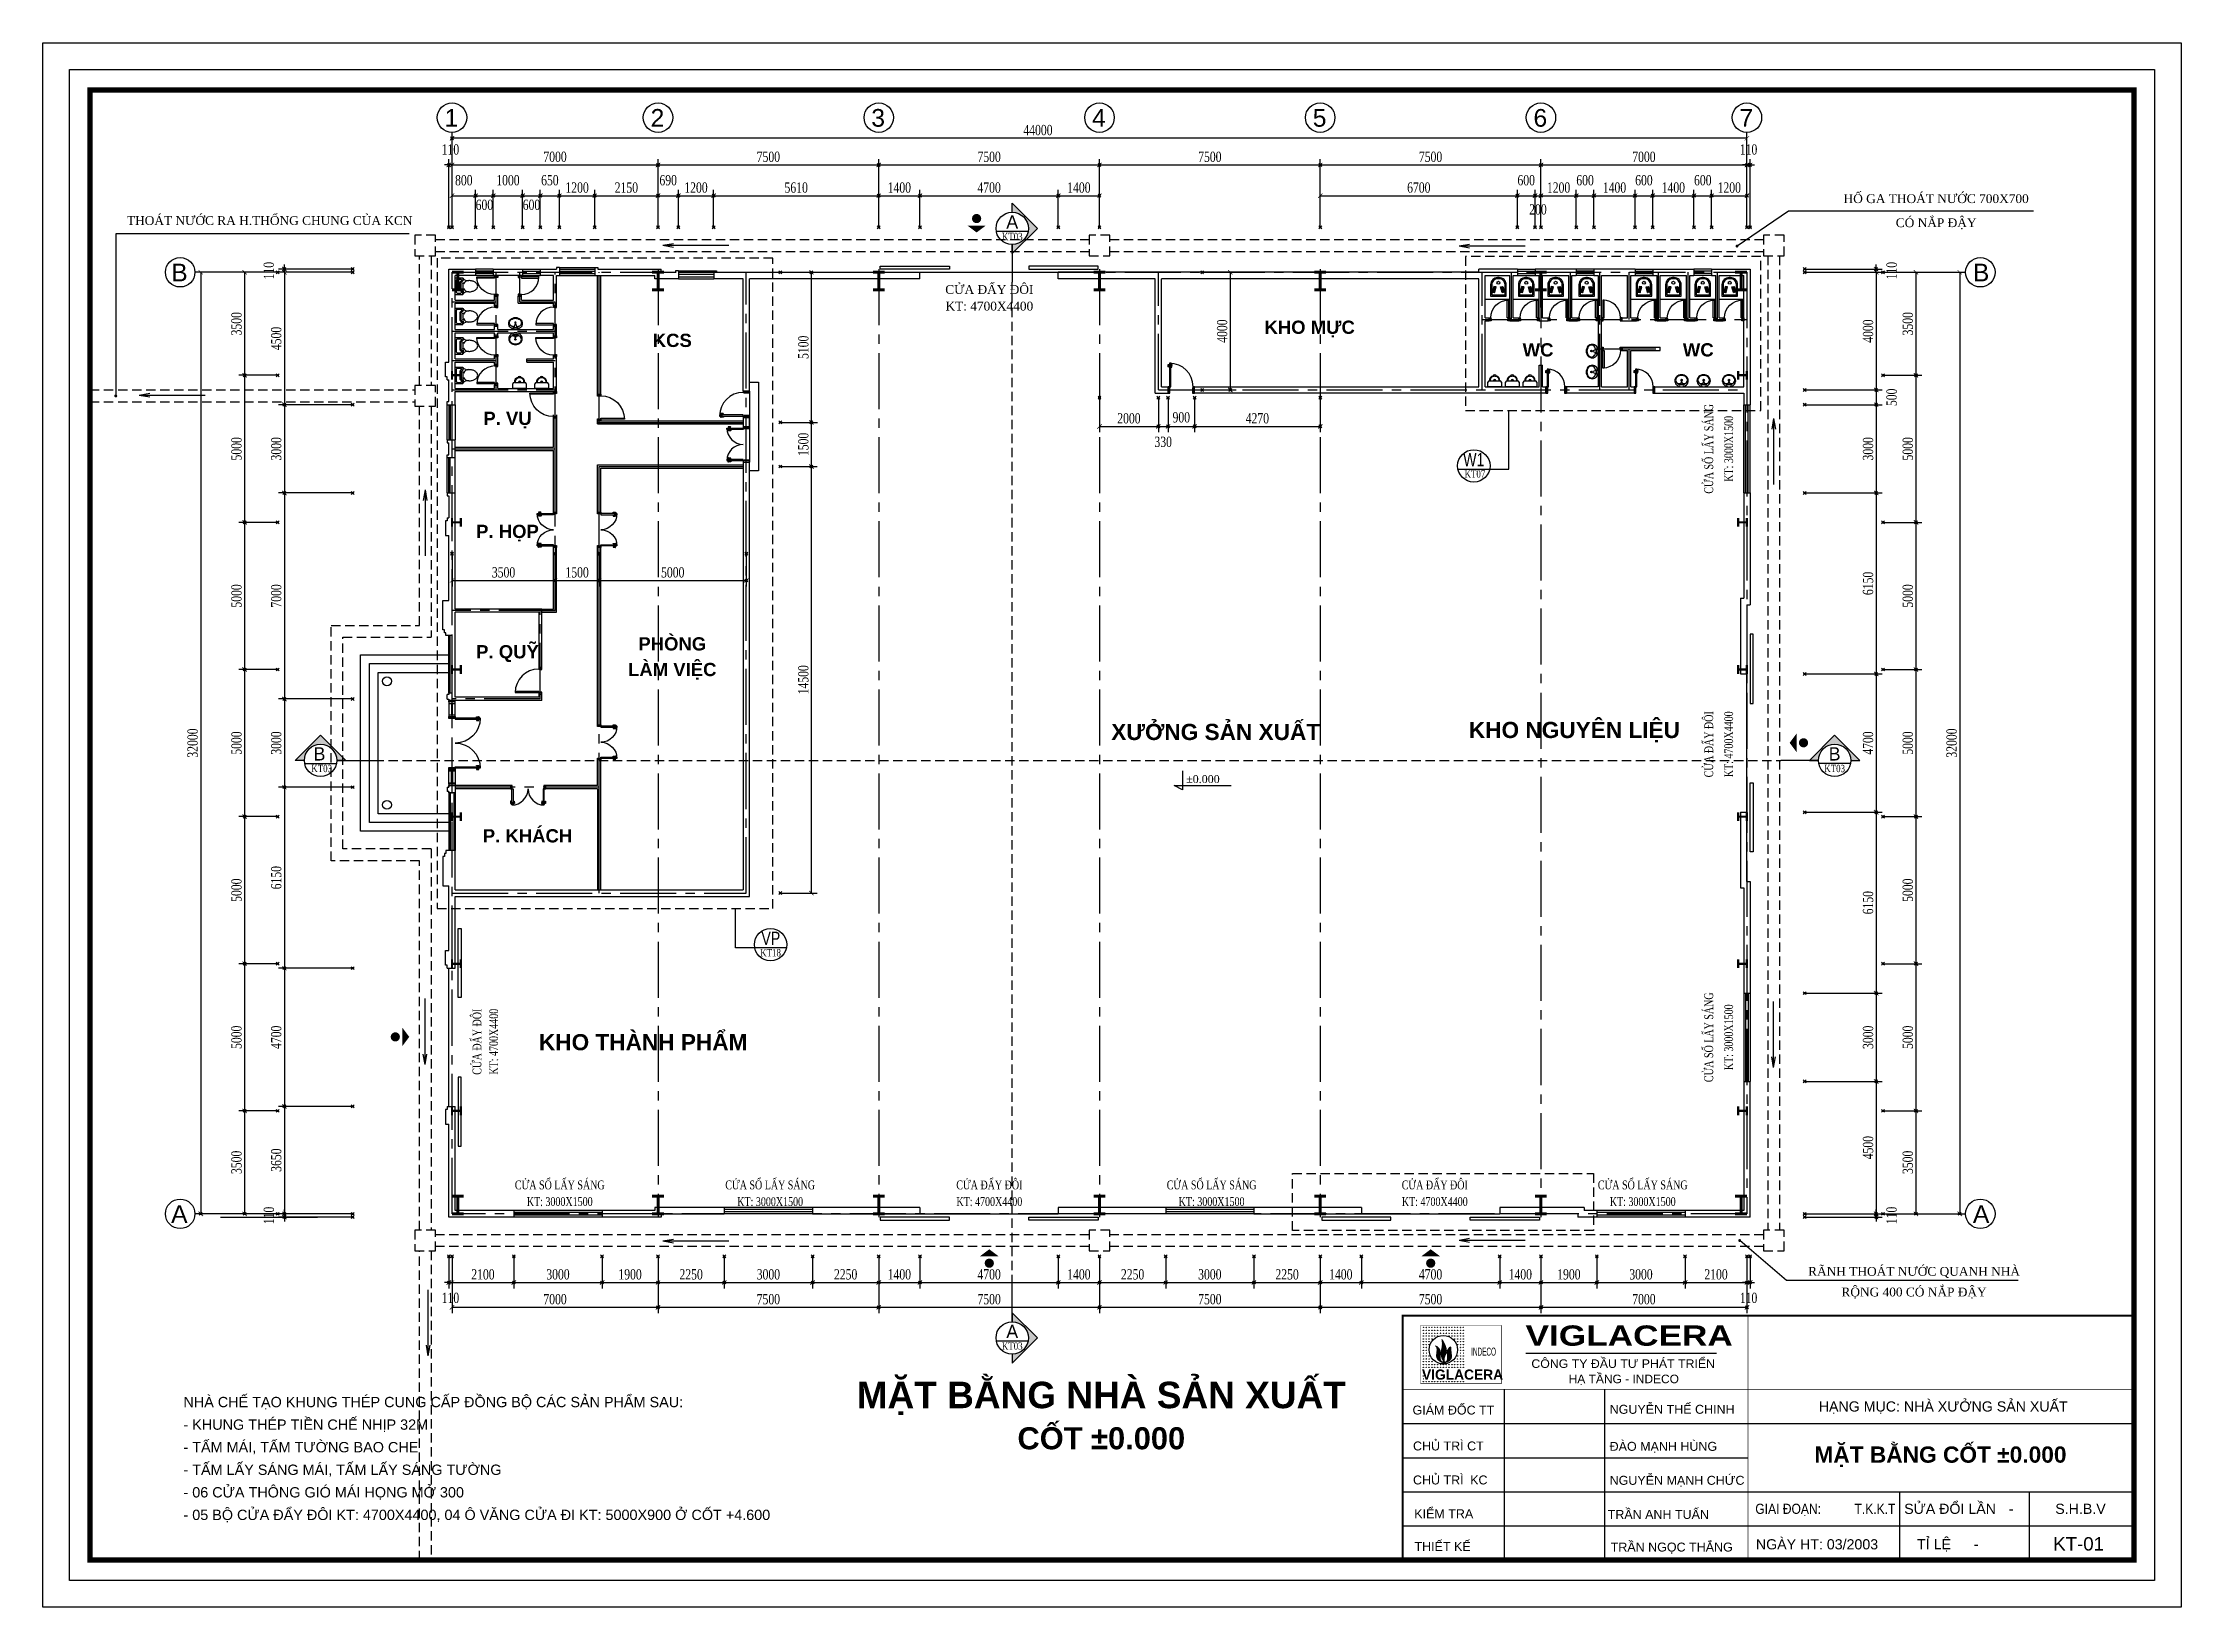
# Model space of a CAD drawing. Extents: x -32628 to 190565, y 82974 to 183560.
# Drawn here: x -32628 to 40035, y 82974 to 136144 of the extents above; entities that cross this region are included whole.
import ezdxf
from ezdxf.enums import TextEntityAlignment as Align

# ---------------------------------------------------------------- set-up
doc = ezdxf.new("R2010")
doc.units = 0
doc.header["$LTSCALE"] = 100
doc.header["$MEASUREMENT"] = 0
doc.header["$PDMODE"] = 35
doc.header["$PDSIZE"] = 50
doc.linetypes.add('CENTER2', pattern=[28.575, 19.05, -3.175, 3.175, -3.175])
doc.linetypes.add('HIDDEN2', pattern=[4.7625, 3.175, -1.5875])
doc.layers.get('0').update_dxf_attribs({"linetype": 'CONTINUOUS'})
for name, color, linetype in [('DWGshare.com_C-TIET_DWGshare.com', 1, 'HIDDEN2'), ('DWGshare.com_CUA_DWGshare.com', 13, 'CONTINUOUS'), ('DWGshare.com_DIM_DWGshare.com', 8, 'CONTINUOUS'), ('DWGshare.com_KHUAT_DWGshare.com', 145, 'HIDDEN2'), ('DWGshare.com_N-THAT_DWGshare.com', 195, 'CONTINUOUS'), ('DWGshare.com_TEXT_DWGshare.com', 2, 'CONTINUOUS'), ('DWGshare.com_THAY_DWGshare.com', 9, 'CONTINUOUS'), ('DWGshare.com_WALLS_BLINE_DWGshare.com', 251, 'CENTER2'), ('DWGshare.com_WALLS_DWGshare.com', 31, 'CONTINUOUS')]:
    doc.layers.add(name, color=color, linetype=linetype)
doc.layers.add('DWGshare.com_DEFPOINTS_DWGshare.com', color=7, linetype='CONTINUOUS', plot=False)
doc.styles.add('1', font='vntimeh.shx', dxfattribs={"width": 0.75})
doc.styles.add('4', font='', dxfattribs={"width": 0.8})
doc.styles.add('ATT', font='txt')
doc.styles.add('CLARENDON', font='', dxfattribs={"height": 2.5})
doc.styles.add('VHARIAL', font='')
doc.styles.add('VHAVANB', font='')
doc.styles.get('4').set_extended_font_data('.VnAvantH')
doc.styles.get('CLARENDON').set_extended_font_data('.VnClarendon')
doc.styles.get('VHARIAL').set_extended_font_data('.VnArialH')
doc.styles.get('VHAVANB').set_extended_font_data('.VnArialH', bold=True)
doc.dimstyles.new('D2-100', dxfattribs={"dimtxt": 350, "dimasz": 150, "dimexe": 200, "dimexo": 0, "dimgap": 100, "dimtad": 1, "dimdec": 0, "dimzin": 0, "dimdsep": 46, "dimtxsty": '1', "dimblk1": 'ARCHTICK', "dimblk2": 'ARCHTICK', "dimsah": 1, "dimcen": 0.09, "dimclrd": 256, "dimclre": 256, "dimclrt": 2, "dimadec": 0, "dimazin": 0, "dimtfac": 1, "dimtdec": 0, "dimtmove": 2, "dimatfit": 3, "dimldrblk": 'ARCHTICK', "dimfxl": 1, "dimtolj": 1, "dimtzin": 0, "dimarcsym": 0})

msp = doc.modelspace()

# ---------------------------------------------------------------- texts
at = {"layer": 'DWGshare.com_TEXT_DWGshare.com'}
for s, height, style, p in [('1', 600, 'VHARIAL', (-18975.2, 133292)), ('2', 600, 'VHARIAL', (-11975.2, 133292)), ('3', 600, 'VHARIAL', (-4475.2, 133292)), ('4', 600, 'VHARIAL', (3024.8, 133292)), ('5', 600, 'VHARIAL', (10524.8, 133292)), ('6', 600, 'VHARIAL', (18024.8, 133292)), ('7', 600, 'VHARIAL', (25024.8, 133292)), ('a', 450, '4', (112.4, 129830.6)), ('b', 600, 'VHARIAL', (-28263.8, 128036.1)), ('b', 600, 'VHARIAL', (32956.1, 128036.1)), ('b', 450, '4', (-23425.7, 111750.9)), ('b', 450, '4', (28057.1, 111750.9)), ('%%p0.000', 270.03, '1', (6221.9, 110984.9)), ('a', 600, 'VHARIAL', (-28267.5, 96036.1)), ('a', 600, 'VHARIAL', (32956.1, 96036.1)), ('a', 450, '4', (112.4, 92122.3)), ('nhµ chÕ t¹o khung thÐp cung cÊp ®ång bé c¸c s¶n phÈm sau:', 350.043, 'VHARIAL', (-27848, 89772.9)), ('- khung thÐp tiÒn chÕ nhÞp 32m', 350.043, 'VHARIAL', (-27848, 89006)), ('Gi¸m ®èc tt', 303.747, 'VHARIAL', (13914.4, 89523.4)), ('nguyÔn thÕ chinh', 303.747, 'VHARIAL', (20614.4, 89548.7)), ('- tÊm m¸i, tÊm t\xadêng bao che', 350.043, 'VHARIAL', (-27848, 88239.1)), ('chñ tr× ct', 303.75, 'VHARIAL', (13931.4, 88302.9)), ('®µo m¹nh hïng', 303.747, 'VHARIAL', (20613, 88290.3)), ('- tÊm lÊy s¸ng m¸i, tÊm lÊy s¸ng t\xadêng', 350.043, 'VHARIAL', (-27848, 87472.1)), ('Chñ tr× ', 303.75, 'VHARIAL', (13931.4, 87147.7)), ('kc', 303.75, 'VHARIAL', (15873.3, 87147.7)), ('nguyÔn m¹nh chøc', 303.747, 'VHARIAL', (20613, 87135.2)), ('- 06 cöa th«ng giã m¸i häng më 300', 350.043, 'VHARIAL', (-27848, 86705.2)), ('söa ®æi lÇn', 345.167, 'VHARIAL', (30622.5, 86146.6)), ('S.H.B.V', 345.17, 'VHARIAL', (35755.1, 86146.6)), ('- 05 bé cöa ®Èy ®«i kt: 4700x4400, 04 « v¨ng cöa ®i kt: 5000x900 ë cèt +4.600', 350.043, 'VHARIAL', (-27848, 85938.3)), ('kiÓm tra', 303.75, 'VHARIAL', (13973.9, 86000.3)), ('trÇn anh tuÊn', 303.747, 'VHARIAL', (20546.6, 85975.4)), ('-', 345.2, 'VHARIAL', (34176.2, 86146.6)), ('thiÕt kÕ', 303.75, 'VHARIAL', (13982.3, 84886.1)), ('trÇn ngäc th¾ng', 303.747, 'VHARIAL', (20648.4, 84866.8)), ('Ngµy HT: 03/2003', 345.167, 'VHARIAL', (25582.3, 84940.3)), ('tØ lÖ', 345.17, 'VHARIAL', (31062.3, 84943.4)), ('-', 345.2, 'VHARIAL', (32986.5, 84943.4))]:
    msp.add_text(s, height=height, dxfattribs=dict(at, style=style)).set_placement(p)
for s, height, style, p in [('hè ga tho¸t n\xadíc 700x700', 300, '1', (31708.4, 130897.1)), ('tho¸t n\xadíc ra h.thèng chung cña kcn', 300, '1', (-24916.3, 130152.3)), ('cã n¾p ®Ëy', 300, '1', (31708.4, 130043)), ('cöa ®Èy ®«i', 300, '1', (-464.3, 127810.7)), ('kt: 4700x4400', 300, '1', (-464.3, 127192.7)), ('kho mùc', 450, 'VHAVANB', (10419.6, 126421)), ('kcs', 450, 'VHAVANB', (-11238.6, 126029.9)), ('wc', 450, 'VHAVANB', (18181.1, 125708)), ('wc', 450, 'VHAVANB', (23624.1, 125708)), ('p. vô', 450, 'VHAVANB', (-16837.6, 123321.5)), ('p. häp', 450, 'VHAVANB', (-16837.6, 119482.5)), ('p. quü', 450, 'VHAVANB', (-16837.6, 115449)), ('phßng', 450, 'VHAVANB', (-11238.6, 115777.2)), ('lµm viÖc', 450, 'VHAVANB', (-11238.6, 114853.9)), ('x\xadëng s¶n xuÊt', 550, 'VHAVANB', (7226, 112801.2)), ('kho nguyªn liÖu', 550, 'VHAVANB', (19415.3, 112801.2)), ('p. kh¸ch', 450, 'VHAVANB', (-16156.6, 109253.4)), ('kho thµnh phÈm', 550, 'VHAVANB', (-12226.4, 102257.3)), ('r·nh tho¸t n\xadíc quanh nhµ', 300, '1', (30956.9, 94397.7)), ('réng 400 cã n¾p ®Ëy', 300, '1', (30956.9, 93702.5)), ('mÆt b»ng nhµ s¶n xuÊt', 900, 'VHAVANB', (3340.1, 90207)), ('H¹ng môc: nhµ x\xadëng s¶n xuÊt', 345.167, 'VHARIAL', (31948.8, 89811.7)), ('cèt %%p0.000', 750, 'VHAVANB', (3340.1, 88824.1)), ('mÆt b»ng cèt %%p0.000', 552.268, 'VHAVANB', (31853.4, 88173.8)), ('kt-01', 454.15, 'VHARIAL', (36548.4, 85128.8))]:
    msp.add_text(s, height=height, dxfattribs=dict(at, style=style)).set_placement(p, align=Align.MIDDLE)
for s, height, style, width, p in [('kt03', 250, '1', 0.8, (-38.6, 129435)), ('kt07', 250, '1', 0.8, (15683.1, 121364.4)), ('kt03', 250, '1', 0.8, (-23504.2, 111355.3)), ('kt03', 250, '1', 0.8, (27906.2, 111355.3)), ('kt18', 250, '1', 0.8, (-8251.1, 105093.3)), ('kt03', 250, '1', 0.8, (-38.6, 91726.7)), ('Giai ®o¹n:', 345.17, 'VHARIAL', 0.85, (25563.4, 86146.6))]:
    msp.add_text(s, height=height, dxfattribs=dict(at, style=style, width=width)).set_placement(p)
at = {"layer": 'DWGshare.com_TEXT_DWGshare.com', "style": '1', "width": 0.75}
for s, p in [('cöa sæ lÊy s¸ng', (23929.8, 122343.9)), ('kt: 3000x1500', (24657.9, 122343.9)), ('cöa ®Èy ®«i', (23929.8, 112302.4)), ('kt: 4700x4400', (24657.9, 112302.4)), ('cöa ®Èy ®«i', (-17925.7, 102193.8)), ('kt: 4700x4400', (-17307.7, 102193.8)), ('cöa sæ lÊy s¸ng', (23929.8, 102343.9)), ('kt: 3000x1500', (24657.9, 102343.9))]:
    msp.add_text(s, height=300, rotation=90, dxfattribs=at).set_placement(p, align=Align.MIDDLE)
at = {"layer": 'DWGshare.com_TEXT_DWGshare.com', "style": '4', "width": 0.8}
for s, p in [('w1', (15997.9, 121753.9)), ('vp', (-7889.7, 105482.8))]:
    msp.add_text(s, height=450, dxfattribs=at).set_placement(p, align=Align.CENTER)
at = {"layer": 'DWGshare.com_TEXT_DWGshare.com', "style": '1', "width": 0.75}
for s, p in [('cöa sæ lÊy s¸ng', (-15062, 97378.1)), ('cöa sæ lÊy s¸ng', (-7912, 97378.1)), ('cöa ®Èy ®«i', (-464.3, 97378.1)), ('cöa sæ lÊy s¸ng', (7088, 97378.1)), ('cöa ®Èy ®«i', (14671.6, 97378.1)), ('cöa sæ lÊy s¸ng', (21738, 97378.1)), ('kt: 3000x1500', (-15062, 96760)), ('kt: 3000x1500', (-7912, 96760)), ('kt: 4700x4400', (-464.3, 96760)), ('kt: 3000x1500', (7088, 96760)), ('kt: 4700x4400', (14671.6, 96760)), ('kt: 3000x1500', (21738, 96760))]:
    msp.add_text(s, height=300, dxfattribs=at).set_placement(p, align=Align.MIDDLE)
at = {"layer": 'DWGshare.com_TEXT_DWGshare.com', "style": 'VHARIAL', "width": 0.85}
msp.add_text('T.K.K.T', height=345.17, dxfattribs=at).set_placement((30322.2, 86145.6), align=Align.RIGHT)

# ---------------------------------------------------------------- blocks, each defined once
blk = doc.blocks.new('A$C03133CED')
h = blk.add_hatch()
h.set_pattern_fill('ANSI32', color=256, scale=4, angle=-15, style=0)
h.set_pattern_definition([(30, (-25221.448, -18027.77), (-19.05, 32.99557), []), (30, (-25204.1, -18032.42), (-19.05, 32.99557), [])])
h.paths.add_polyline_path([(61, 138), (139, 118), (190, 311), (113, 332)])
h = blk.add_hatch()
h.set_pattern_fill('ANSI32', color=256, scale=4, angle=-15, style=0)
h.set_pattern_definition([(150, (25751.448, -18027.77), (19.05, 32.99557), []), (150, (25734.1, -18032.42), (19.05, 32.99557), [])])
h.paths.add_polyline_path([(469, 138), (391, 118), (340, 311), (417, 332)])
for points in [[(0, 0), (530, 0), (530, 390, 0.414214), (290, 630), (240, 630, 0.414214), (0, 390)], [(40, 40), (490, 40), (490, 390, 0.414214), (290, 590), (240, 590, 0.414214), (40, 390)]]:
    blk.add_lwpolyline(points, format="xyb", close=True)
for points in [[(61, 138), (139, 118), (190, 311), (113, 332)], [(469, 138), (391, 118), (340, 311), (417, 332)]]:
    blk.add_lwpolyline(points, close=True)
blk.add_circle((265, 453), 50)
blk = doc.blocks.new('08PDRR02')
at = {"color": 0, "linetype": 'ByBlock'}
for p, q in [((1, 0), (0, 0)), ((0, 0), (0, -1)), ((1, -1), (1, 0)), ((0, -1), (1, -1))]:
    blk.add_line(p, q, dxfattribs=at)
blk = doc.blocks.new('08PDNB02')
at = {"color": 0, "linetype": 'ByBlock'}
for p, q in [((0, -1.6), (0, 1.6)), ((0, 1.6), (0.2, 1.6)), ((0.2, -1.6), (0.2, 1.6)), ((0.2, 0.4), (1.2, 0.4)), ((1.2, -0.5), (1.2, 2.8)), ((1.2, 2.8), (1.5, 2.8)), ((1.5, 2.8), (1.7, 2.6)), ((1.7, 2.6), (1.9, -0.1)), ((0.2, -1.6), (0, -1.6)), ((1.2, -0.4), (0.2, -0.4)), ((1.9, -0.5), (1.2, -0.5)), ((1.9, -0.1), (1.9, -0.5))]:
    blk.add_line(p, q, dxfattribs=at)
blk = doc.blocks.new('*U6')
at = {"color": 0, "linetype": 'Continuous'}
for p, q in [((0, 70), (0, 110)), ((0, 55), (0, -110)), ((600, 70), (600, 110)), ((600, 55), (600, -110))]:
    blk.add_line(p, q, dxfattribs=at)
blk.add_arc((0, 110), 600, 0, 90, dxfattribs=at)
for p, xscale, yscale in [((-50, 110), 50, 220), ((0, 70), 15, 180), ((585, 70), 15, 180), ((600, 110), 50, 220)]:
    blk.add_blockref('08PDRR02', p, dxfattribs=dict(at, xscale=xscale, yscale=yscale))
at = {"color": 0, "linetype": 'Continuous', "xscale": 25.4, "yscale": 25.4, "zscale": 25.4, "rotation": 180}
blk.add_blockref('08PDNB02', (0, 650), dxfattribs=at)
at = {"color": 0, "linetype": 'Continuous', "xscale": 600, "yscale": 40, "rotation": 90}
blk.add_blockref('08PDRR02', (0, 110), dxfattribs=at)
at = {"color": 0, "linetype": 'Continuous', "xscale": 25.4, "yscale": -25.4, "zscale": 25.4}
blk.add_blockref('08PDNB02', (40, 650), dxfattribs=at)
blk = doc.blocks.new('*U265')
at = {"color": 0, "linetype": 'Continuous'}
for p, q in [((0, 15), (0, 55)), ((0, 0), (0, -55)), ((600, 15), (600, 55)), ((600, 0), (600, -55))]:
    blk.add_line(p, q, dxfattribs=at)
blk.add_arc((0, 55), 600, 0, 90, dxfattribs=at)
for p, xscale, yscale in [((-50, 55), 50, 110), ((0, 15), 15, 70), ((585, 15), 15, 70), ((600, 55), 50, 110)]:
    blk.add_blockref('08PDRR02', p, dxfattribs=dict(at, xscale=xscale, yscale=yscale))
at = {"color": 0, "linetype": 'Continuous', "xscale": 600, "yscale": 40, "rotation": 90}
blk.add_blockref('08PDRR02', (0, 55), dxfattribs=at)
blk = doc.blocks.new('15PLAV04')
at = {"color": 0, "linetype": 'ByBlock'}
for p, q in [((2.5, -1.5), (2.5, 1.5)), ((7, 0.5), (3, 1.5)), ((4, 1.25), (4, 3.635323)), ((7, -0.5), (7, 0.5)), ((3, -1.5), (7, -0.5)), ((4, -3.628449), (4, -1.25))]:
    blk.add_line(p, q, dxfattribs=at)
blk.add_lwpolyline([(8, 9, 0.109452), (4.986152, 8.332258, 0.102376), (2.343146, 6.363961, 0.093737), (0.622313, 3.491319, 0.088426), (0, 0, 0.088426), (0.622313, -3.491319, 0.093737), (2.343146, -6.363961, 0.102376), (4.986152, -8.332258, 0.109452), (8, -9, 0.109452), (11.013848, -8.332258, 0.102376), (13.656854, -6.363961, 0.093737), (15.377687, -3.491319, 0.088426), (16, 0, 0.088426), (15.377687, 3.491319, 0.093737), (13.656854, 6.363961, 0.102376), (11.013848, 8.332258, 0.109452)], format="xyb", close=True, dxfattribs=at)
for centre in [(3, 2.5), (9, 0), (3, -2.5)]:
    blk.add_circle(centre, 1, dxfattribs=at)
for centre, radius, start, end in [((7, 3.635323), 3, 146.09549, 180), ((11.358035, 0.706347), 8.250845, 143.130102, 146.09549), ((9.915843, 1.787992), 6.448105, 118.911201, 143.130102), ((9, 3.446272), 4.553728, 90, 118.911201), ((9, 3.446272), 4.553728, 61.088799, 90), ((8.084157, 1.787992), 6.448105, 36.869898, 61.088799), ((6.641965, 0.706347), 8.250845, 17.257939, 36.869898), ((4.368267, 0), 10.631733, 0, 17.257939), ((4.368267, 0), 10.631733, 342.742061, 0), ((7, -3.628449), 3, 180, 212.259808), ((9.915843, -1.787992), 6.448105, 212.259808, 241.088799), ((9, -3.446272), 4.553728, 241.088799, 270), ((9, -3.446272), 4.553728, 270, 298.911201), ((8.084157, -1.787992), 6.448105, 298.911201, 323.130102), ((6.641965, -0.706347), 8.250845, 323.130102, 342.742061)]:
    blk.add_arc(centre, radius, start, end, dxfattribs=at)
at = {"color": 0, "linetype": 'ByBlock', "style": 'ATT'}
for tag, p, flags in [('ROOM_NUMBER', (0, -26.5), 1), ('ITEM', (0, -17.5), 3)]:
    blk.add_attdef(tag, p, '', height=6, dxfattribs=dict(at, flags=flags))
blk = doc.blocks.new('15PURN02')
at = {"color": 0, "linetype": 'ByBlock'}
for p, q in [((0, 9), (6, 9)), ((0, -9), (0, 9)), ((8, 7), (8, -7)), ((6, -9), (0, -9))]:
    blk.add_line(p, q, dxfattribs=at)
for centre, radius, start, end in [((6, 7), 2, 0, 90), ((8.25, 0.25), 6.75, 16.60688, 92.1211), ((8, 0), 1.5, 270, 90), ((8.25, 0.25), 5.75, 357.8789, 92.1211), ((13.5, 0), 2.5, 271.07073, 88.92927), ((6, -7), 2, 270, 0), ((8.25, -0.25), 6.75, 267.8789, 343.39312), ((8.25, -0.25), 5.75, 267.8789, 2.1211)]:
    blk.add_arc(centre, radius, start, end, dxfattribs=at)
at = {"color": 0, "linetype": 'ByBlock', "style": 'ATT'}
for tag, p, flags in [('ROOM_NUMBER', (0, -30), 1), ('ITEM', (0, -21), 3)]:
    blk.add_attdef(tag, p, '', height=6, dxfattribs=dict(at, flags=flags))
blk = doc.blocks.new('*U5')
at = {"color": 0, "linetype": 'Continuous'}
for p, q in [((0, 70), (0, 110)), ((0, 55), (0, -110)), ((800, 70), (800, 110)), ((800, 55), (800, -110))]:
    blk.add_line(p, q, dxfattribs=at)
blk.add_arc((0, 110), 800, 0, 90, dxfattribs=at)
at = {"color": 0, "linetype": 'Continuous', "xscale": 25.4, "yscale": 25.4, "zscale": 25.4, "rotation": 180}
blk.add_blockref('08PDNB02', (0, 850), dxfattribs=at)
at = {"color": 0, "linetype": 'Continuous', "xscale": 800, "yscale": 40, "rotation": 90}
blk.add_blockref('08PDRR02', (0, 110), dxfattribs=at)
at = {"color": 0, "linetype": 'Continuous', "xscale": 25.4, "yscale": -25.4, "zscale": 25.4}
blk.add_blockref('08PDNB02', (40, 850), dxfattribs=at)
at = {"color": 0, "linetype": 'Continuous'}
for p, xscale, yscale in [((-50, 110), 50, 220), ((0, 70), 15, 180), ((785, 70), 15, 180), ((800, 110), 50, 220)]:
    blk.add_blockref('08PDRR02', p, dxfattribs=dict(at, xscale=xscale, yscale=yscale))
blk = doc.blocks.new('*U11')
at = {"color": 0, "linetype": 'Continuous'}
for p, q in [((0, 70), (0, 110)), ((0, 55), (0, -110)), ((1100, 70), (1100, 110)), ((1100, 55), (1100, -110))]:
    blk.add_line(p, q, dxfattribs=at)
for centre, start, end in [((0, 110), 0, 90), ((1100, 110), 90, 180)]:
    blk.add_arc(centre, 550, start, end, dxfattribs=at)
for p, xscale, yscale in [((-50, 110), 50, 220), ((0, 70), 15, 180), ((1085, 70), 15, 180), ((1100, 110), 50, 220)]:
    blk.add_blockref('08PDRR02', p, dxfattribs=dict(at, xscale=xscale, yscale=yscale))
at = {"color": 0, "linetype": 'Continuous', "xscale": 25.4, "yscale": 25.4, "zscale": 25.4, "rotation": 180}
for p in [(0, 600), (1060, 600)]:
    blk.add_blockref('08PDNB02', p, dxfattribs=at)
at = {"color": 0, "linetype": 'Continuous', "yscale": 40}
for p, xscale, rotation in [((0, 110), 550, 90), ((1100, 110), -550, 270)]:
    blk.add_blockref('08PDRR02', p, dxfattribs=dict(at, xscale=xscale, rotation=rotation))
at = {"color": 0, "linetype": 'Continuous', "xscale": 25.4, "yscale": -25.4, "zscale": 25.4}
for p in [(40, 600), (1100, 600)]:
    blk.add_blockref('08PDNB02', p, dxfattribs=at)
blk = doc.blocks.new('*U266')
at = {"color": 0, "linetype": 'Continuous'}
for p, q in [((0, 15), (0, 55)), ((0, 0), (0, -55)), ((800, 15), (800, 55)), ((800, 0), (800, -55))]:
    blk.add_line(p, q, dxfattribs=at)
blk.add_arc((0, 55), 800, 0, 90, dxfattribs=at)
at = {"color": 0, "linetype": 'Continuous', "xscale": 800, "yscale": 40, "rotation": 90}
blk.add_blockref('08PDRR02', (0, 55), dxfattribs=at)
at = {"color": 0, "linetype": 'Continuous'}
for p, xscale, yscale in [((-50, 55), 50, 110), ((0, 15), 15, 70), ((785, 15), 15, 70), ((800, 55), 50, 110)]:
    blk.add_blockref('08PDRR02', p, dxfattribs=dict(at, xscale=xscale, yscale=yscale))
blk = doc.blocks.new('*U15')
at = {"color": 0, "linetype": 'Continuous'}
for p, q in [((0, 70), (0, 110)), ((0, 55), (0, -110)), ((1700, 70), (1700, 110)), ((1700, 55), (1700, -110))]:
    blk.add_line(p, q, dxfattribs=at)
for centre, start, end in [((0, 110), 0, 90), ((1700, 110), 90, 180)]:
    blk.add_arc(centre, 850, start, end, dxfattribs=at)
at = {"color": 0, "linetype": 'Continuous', "xscale": 25.4, "yscale": 25.4, "zscale": 25.4, "rotation": 180}
for p in [(0, 900), (1660, 900)]:
    blk.add_blockref('08PDNB02', p, dxfattribs=at)
at = {"color": 0, "linetype": 'Continuous', "yscale": 40}
for p, xscale, rotation in [((0, 110), 850, 90), ((1700, 110), -850, 270)]:
    blk.add_blockref('08PDRR02', p, dxfattribs=dict(at, xscale=xscale, rotation=rotation))
at = {"color": 0, "linetype": 'Continuous', "xscale": 25.4, "yscale": -25.4, "zscale": 25.4}
for p in [(40, 900), (1700, 900)]:
    blk.add_blockref('08PDNB02', p, dxfattribs=at)
at = {"color": 0, "linetype": 'Continuous'}
for p, xscale, yscale in [((-50, 110), 50, 220), ((0, 70), 15, 180), ((1685, 70), 15, 180), ((1700, 110), 50, 220)]:
    blk.add_blockref('08PDRR02', p, dxfattribs=dict(at, xscale=xscale, yscale=yscale))
blk = doc.blocks.new('08PWIC01')
at = {"color": 0, "linetype": 'ByBlock'}
for p, q in [((0, 0.5), (0, -0.5)), ((1, 0.5), (0, 0.5)), ((1, -0.5), (1, 0.5)), ((0, -0.5), (1, -0.5))]:
    blk.add_line(p, q, dxfattribs=at)
blk = doc.blocks.new('08PWIC02')
at = {"color": 0, "linetype": 'ByBlock'}
for p, q in [((0, 0.5), (0, -0.5)), ((1, 0.5), (0, 0.5)), ((1, -0.5), (1, 0.5)), ((0, -0.5), (1, -0.5))]:
    blk.add_line(p, q, dxfattribs=at)
blk = doc.blocks.new('*U16')
at = {"color": 0, "linetype": 'Continuous'}
for name, p, xscale, yscale in [('08PWIC01', (-50, 0), 50, 220), ('08PWIC01', (-50, 0), 500, 220), ('08PWIC01', (0, 0), 80, 40), ('08PWIC01', (0, 0), 400, 40), ('08PWIC02', (80, 0), 240, 1e-05), ('08PWIC01', (320, 0), 80, 40), ('08PWIC01', (400, 0), 50, 220)]:
    blk.add_blockref(name, p, dxfattribs=dict(at, xscale=xscale, yscale=yscale))
blk = doc.blocks.new('*U12')
at = {"color": 0, "linetype": 'Continuous'}
for p, q in [((0, 15), (0, 55)), ((0, 0), (0, -55)), ((1100, 15), (1100, 55)), ((1100, 0), (1100, -55))]:
    blk.add_line(p, q, dxfattribs=at)
for centre, start, end in [((0, 55), 0, 90), ((1100, 55), 90, 180)]:
    blk.add_arc(centre, 550, start, end, dxfattribs=at)
for p, xscale, yscale in [((-50, 55), 50, 110), ((0, 15), 15, 70), ((1085, 15), 15, 70), ((1100, 55), 50, 110)]:
    blk.add_blockref('08PDRR02', p, dxfattribs=dict(at, xscale=xscale, yscale=yscale))
at = {"color": 0, "linetype": 'Continuous', "xscale": 25.4, "yscale": 25.4, "zscale": 25.4, "rotation": 180}
for p in [(0, 545), (1060, 545)]:
    blk.add_blockref('08PDNB02', p, dxfattribs=at)
at = {"color": 0, "linetype": 'Continuous', "yscale": 40}
for p, xscale, rotation in [((0, 55), 550, 90), ((1100, 55), -550, 270)]:
    blk.add_blockref('08PDRR02', p, dxfattribs=dict(at, xscale=xscale, rotation=rotation))
at = {"color": 0, "linetype": 'Continuous', "xscale": 25.4, "yscale": -25.4, "zscale": 25.4}
for p in [(40, 545), (1100, 545)]:
    blk.add_blockref('08PDNB02', p, dxfattribs=at)
blk = doc.blocks.new('15PTOI12')
at = {"color": 0, "linetype": 'ByBlock'}
for p, q in [((0, -11), (0, 11)), ((0, 11), (10, 11)), ((1.5, 8.5), (2.5, 9.5)), ((1.5, -8.5), (1.5, 8.5)), ((2.5, 9.5), (7.5, 9.5)), ((6.5, 5.62132), (8.5, 7.62132)), ((6.5, -5.62132), (6.5, 5.62132)), ((7.5, 9.5), (8.5, 8.5)), ((8, 5), (10, 7)), ((8, -5), (8, 5)), ((8.5, 8.5), (8.5, 7.62132)), ((10, 11), (10, 7)), ((10, 3), (10, -3)), ((10, 3), (11.126136, 3)), ((0, -11), (10, -11)), ((2.5, -9.5), (1.5, -8.5)), ((2.5, -9.5), (7.5, -9.5)), ((6.5, -5.62132), (8.5, -7.62132)), ((8.5, -8.5), (7.5, -9.5)), ((8, -5), (10, -7)), ((8.5, -8.5), (8.5, -7.62132)), ((10, -3), (11.126136, -3)), ((10, -6.5), (10, -7)), ((10, -11), (10, -7)), ((10, -9), (11, -9)), ((11, -9), (11, -6.5))]:
    blk.add_line(p, q, dxfattribs=at)
blk.add_lwpolyline([(18, -7.5, 0.063415), (22.795427, -6.889337, 0.076468), (26.485281, -5.303301, 0.107136), (29.197945, -2.662065, 0.147373), (30, 0, 0.147373), (29.197945, 2.662065, 0.107136), (26.485281, 5.303301, 0.076468), (22.795427, 6.889337, 0.063415), (18, 7.5, 0.063415)], format="xyb", dxfattribs=at)
for centre in [(10.5, 4), (10.5, -4)]:
    blk.add_circle(centre, 0.5, dxfattribs=at)
for centre, radius, start, end in [((16.779412, 16.411765), 8.994964, 221.088993, 277.798917), ((18, 0), 7.5, 90, 156.421822), ((10.5, -6.5), 0.5, 0, 180), ((16.779412, -16.411765), 8.994964, 82.201083, 138.911007), ((18, 0), 7.5, 203.578178, 270)]:
    blk.add_arc(centre, radius, start, end, dxfattribs=at)
at = {"color": 0, "linetype": 'ByBlock', "style": 'ATT'}
for tag, p, flags in [('ROOM_NUMBER', (0, -30), 1), ('ITEM', (0, -21), 3)]:
    blk.add_attdef(tag, p, '', height=6, dxfattribs=dict(at, flags=flags))
blk = doc.blocks.new('1')
h = blk.add_hatch()
h.set_pattern_fill('ANSI31', scale=31.573944, style=0)
h.set_pattern_definition([(45, (-43346.0446, -30216.994), (-2.7907687, 2.7907687), [])])
h.paths.add_polyline_path([(3392, -2735, 0.0668459), (3389, -2591, 0.0273913), (3374, -2516, 0.0362454), (3310, -2305, 0.0342632), (3269, -2205, 0.0438635), (3075, -1842, -0.0357111), (3096, -2192, -0.0335679), (3071, -2459, 0.007252), (3044, -2591, 0.0150279), (3006, -2821), (2997, -2923, 0.0472823), (3026, -3205), (3059, -3302), (3096, -3380), (3151, -3473), (3176, -3517, -0.0673804), (3211, -3603), (3101, -3571, -0.172848), (2968, -3468, -0.0797451), (2932, -3382, -0.0276881), (2917, -3314, -0.0273687), (2909, -3253, -0.0268705), (2903, -3167, -0.0138543), (2919, -2996, 0.0090396), (2924, -2899, 0.0102899), (2925, -2815, 0.0645259), (2910, -2702, 0.0541429), (2860, -2575, 0.053434), (2787, -2465, 0.085491), (2725, -2413, 0.0021546), (2717, -2408, 0.0980874), (2565, -2345, -0.0242446), (2625, -2406, -0.0619823), (2676, -2522, -0.0703567), (2692, -2631, -0.0502079), (2682, -2750, 0.0042132), (2657, -2911, -0.0070613), (2638, -3089, 0.0437813), (2641, -3180, 0.0315997), (2655, -3248, 0.097722), (2729, -3400, 0.0860058), (2871, -3520, -0.0017001), (2960, -3571, 0.049522), (3030, -3596, 0.0363887), (3132, -3614, 0.0361931), (3260, -3617, 0.0420248), (3370, -3603, 0.0565204), (3469, -3569, 0.0493736), (3573, -3507, 0.0846168), (3656, -3447, 0.120403), (3733, -3355, 0.113521), (3770, -3262, 0.0841719), (3791, -3171, 0.0618971), (3788, -3011, -0.0348962), (3765, -2823), (3752, -2704, -0.0290128), (3755, -2400, 0.0592981), (3595, -2540, 0.03043), (3536, -2623, 0.0690208), (3482, -2764, 0.063155), (3467, -2882, 0.0323107), (3476, -3003, -0.0273165), (3493, -3149, -0.0203047), (3491, -3303, -0.026314), (3478, -3422, -0.0149197), (3457, -3494, -0.1465881), (3391, -3573, -0.1323605), (3303, -3596, -0.2734358), (3257, -3569, -0.0779864), (3236, -3511, 0.0023102), (3220, -3400, -0.0602717), (3233, -3243), (3243, -3194, -0.0138968), (3289, -3071, 0.0028633), (3351, -2942, 0.1022781)])
at = {"color": 7}
blk.add_line((9581, -2891), (24393, -2891), dxfattribs=at)
at = {"color": 7, "const_width": 47.4}
blk.add_lwpolyline([(1389, -5241), (7704, -5241), (7704, -751), (1389, -751)], close=True, dxfattribs=at)
for centre in [(1611, -907), (1611, -1129), (1611, -1351), (1611, -1573), (1832, -907), (1832, -1129), (1832, -1351), (1832, -1573), (2054, -907), (2054, -1129), (2054, -1351), (2054, -1573), (2276, -907), (2276, -1129), (2276, -1351), (2276, -1573), (2497, -907), (2497, -1129), (2497, -1351), (2497, -1573), (2719, -907), (2719, -1129), (2719, -1351), (2719, -1573), (2941, -907), (2941, -1129), (2941, -1351), (3162, -907), (3162, -1129), (3162, -1351), (3384, -907), (3384, -1129), (3384, -1351), (3606, -907), (3606, -1129), (3606, -1351), (3606, -1573), (3827, -907), (3827, -1129), (3827, -1351), (3827, -1573), (4049, -907), (4049, -1129), (4049, -1351), (4049, -1573), (4271, -907), (4271, -1129), (4271, -1351), (4271, -1573), (4493, -907), (4493, -1129), (4493, -1351), (4493, -1573), (4714, -907), (4714, -1129), (4714, -1351), (4714, -1573), (1611, -1794), (1611, -2016), (1611, -2238), (1611, -2459), (1611, -2681), (1611, -2903), (1611, -3124), (1832, -1794), (1832, -2016), (1832, -2238), (1832, -2459), (1832, -2681), (1832, -2903), (1832, -3124), (2054, -1794), (2054, -2016), (2054, -2238), (2054, -3124), (2276, -1794), (4049, -1794), (4271, -1794), (4271, -2016), (4271, -2238), (4271, -3124), (4493, -1794), (4493, -2016), (4493, -2238), (4493, -2459), (4493, -2681), (4493, -2903), (4493, -3124), (4714, -1794), (4714, -2016), (4714, -2238), (4714, -2459), (4714, -2681), (4714, -2903), (4714, -3124), (1611, -3346), (1611, -3568), (1611, -3789), (1611, -4011), (1611, -4233), (1611, -4455), (1611, -4676), (1611, -4898), (1832, -3346), (1832, -3568), (1832, -3789), (1832, -4011), (2054, -3346), (2054, -3568), (2054, -3789), (2054, -4011), (2276, -3568), (2276, -3789), (2276, -4011), (2497, -3789), (2497, -4011), (2719, -3789), (2719, -4011), (2941, -3789), (2941, -4011), (3162, -3789), (3162, -4011), (3384, -3789), (3384, -4011), (3606, -3789), (3606, -4011), (3827, -3789), (3827, -4011), (4049, -3568), (4049, -3789), (4049, -4011), (4271, -3346), (4271, -3568), (4271, -3789), (4271, -4011), (4493, -3346), (4493, -3568), (4493, -3789), (4493, -4011), (4714, -3346), (4714, -3568), (4714, -3789), (4714, -4011), (1611, -5120), (1832, -5120), (2054, -5120), (2276, -5120), (2497, -5120), (2719, -5120), (2941, -5120), (3162, -5120), (3384, -5120), (3606, -5120), (3827, -5120), (4049, -5120), (4271, -5120), (4493, -5120), (4714, -5120)]:
    blk.add_circle(centre, 12.3)
at = {"color": 7}
blk.add_circle((3162, -2638), 1105, dxfattribs=at)
for s, height, style, width, p in [('VIGLACERA', 1578.7, 'VHAVANB', 1.24, (9551, -2326)), ('C¤NG TY §ÇU T¦ PH¸T TRIÓN', 665.28, 'VHARIAL', 1.03, (10001, -4050))]:
    blk.add_text(s, height=height, dxfattribs=dict(at, style=style, width=width)).set_placement(p)
for s, height, style, width, p in [('INDECO', 631.5, 'CLARENDON', 0.47, (6292, -2786)), ('viglacera', 789.3, 'VHAVANB', 0.97, (4653, -4567))]:
    blk.add_text(s, height=height, dxfattribs=dict(at, style=style, width=width)).set_placement(p, align=Align.MIDDLE)
at = {"color": 7, "style": 'VHARIAL'}
blk.add_text('H¹ TÇNG - INDECO', height=665.28, dxfattribs=at).set_placement((12901, -5237))
blk = doc.blocks.new('_ARCHTICK')
at = {"color": 0, "linetype": 'ByBlock', "const_width": 0.15}
blk.add_lwpolyline([(-0.5, -0.5), (0.5, 0.5)], dxfattribs=at)
blk = doc.blocks.new('*D59')
at = {"linetype": 'ByBlock', "transparency": 16777216}
for p, q in [((113497, 129867), (113497, 132191)), ((113497, 131991), (120497, 131991)), ((120497, 129867), (120497, 132191))]:
    blk.add_line(p, q, dxfattribs=at)
at = {"layer": 'DWGshare.com_DEFPOINTS_DWGshare.com', "color": 0, "linetype": 'ByBlock', "transparency": 16777216}
for p in [(120497, 131991), (113497, 129867), (120497, 129867)]:
    blk.add_point(p, dxfattribs=at)
at = {"linetype": 'ByBlock', "transparency": 16777216, "xscale": 150, "yscale": 150, "zscale": 150, "rotation": 180}
blk.add_blockref('_ARCHTICK', (113497, 131991), dxfattribs=at)
at = {"linetype": 'ByBlock', "transparency": 16777216, "xscale": 150, "yscale": 150, "zscale": 150}
blk.add_blockref('_ARCHTICK', (120497, 131991), dxfattribs=at)
at = {"color": 2, "linetype": 'ByBlock', "transparency": 16777216, "insert": (116997, 132266), "char_height": 350, "attachment_point": 5, "style": '1'}
blk.add_mtext('\\A1;7000', dxfattribs=at)
blk = doc.blocks.new('*D60')
at = {"linetype": 'ByBlock', "transparency": 16777216}
for p, q in [((-11722, 131991), (-4222, 131991)), ((-4222, 129867), (-4222, 132191))]:
    blk.add_line(p, q, dxfattribs=at)
at = {"layer": 'DWGshare.com_DEFPOINTS_DWGshare.com', "color": 0, "linetype": 'ByBlock', "transparency": 16777216}
for p in [(-4222, 131991), (-11722, 129867), (-4222, 129867)]:
    blk.add_point(p, dxfattribs=at)
at = {"linetype": 'ByBlock', "transparency": 16777216, "xscale": 150, "yscale": 150, "zscale": 150, "rotation": 180}
blk.add_blockref('_ARCHTICK', (-11722, 131991), dxfattribs=at)
at = {"linetype": 'ByBlock', "transparency": 16777216, "xscale": 150, "yscale": 150, "zscale": 150}
blk.add_blockref('_ARCHTICK', (-4222, 131991), dxfattribs=at)
at = {"color": 2, "linetype": 'ByBlock', "transparency": 16777216, "insert": (-7972, 132266), "char_height": 350, "attachment_point": 5, "style": '1'}
blk.add_mtext('\\A1;7500', dxfattribs=at)
blk = doc.blocks.new('*D61')
at = {"linetype": 'ByBlock', "transparency": 16777216}
for p, q in [((-4222, 131991), (3278, 131991)), ((3278, 129867), (3278, 132191))]:
    blk.add_line(p, q, dxfattribs=at)
at = {"layer": 'DWGshare.com_DEFPOINTS_DWGshare.com', "color": 0, "linetype": 'ByBlock', "transparency": 16777216}
for p in [(3278, 131991), (-4222, 129867), (3278, 129867)]:
    blk.add_point(p, dxfattribs=at)
at = {"linetype": 'ByBlock', "transparency": 16777216, "xscale": 150, "yscale": 150, "zscale": 150, "rotation": 180}
blk.add_blockref('_ARCHTICK', (-4222, 131991), dxfattribs=at)
at = {"linetype": 'ByBlock', "transparency": 16777216, "xscale": 150, "yscale": 150, "zscale": 150}
blk.add_blockref('_ARCHTICK', (3278, 131991), dxfattribs=at)
at = {"color": 2, "linetype": 'ByBlock', "transparency": 16777216, "insert": (-472, 132266), "char_height": 350, "attachment_point": 5, "style": '1'}
blk.add_mtext('\\A1;7500', dxfattribs=at)
blk = doc.blocks.new('*D62')
at = {"linetype": 'ByBlock', "transparency": 16777216}
for p, q in [((3278, 131991), (10778, 131991)), ((10778, 129867), (10778, 132191))]:
    blk.add_line(p, q, dxfattribs=at)
at = {"layer": 'DWGshare.com_DEFPOINTS_DWGshare.com', "color": 0, "linetype": 'ByBlock', "transparency": 16777216}
for p in [(10778, 131991), (3278, 129867), (10778, 129867)]:
    blk.add_point(p, dxfattribs=at)
at = {"linetype": 'ByBlock', "transparency": 16777216, "xscale": 150, "yscale": 150, "zscale": 150, "rotation": 180}
blk.add_blockref('_ARCHTICK', (3278, 131991), dxfattribs=at)
at = {"linetype": 'ByBlock', "transparency": 16777216, "xscale": 150, "yscale": 150, "zscale": 150}
blk.add_blockref('_ARCHTICK', (10778, 131991), dxfattribs=at)
at = {"color": 2, "linetype": 'ByBlock', "transparency": 16777216, "insert": (7028, 132266), "char_height": 350, "attachment_point": 5, "style": '1'}
blk.add_mtext('\\A1;7500', dxfattribs=at)
blk = doc.blocks.new('*D63')
at = {"linetype": 'ByBlock', "transparency": 16777216}
for p, q in [((10778, 131991), (18278, 131991)), ((18278, 129867), (18278, 132191))]:
    blk.add_line(p, q, dxfattribs=at)
at = {"layer": 'DWGshare.com_DEFPOINTS_DWGshare.com', "color": 0, "linetype": 'ByBlock', "transparency": 16777216}
for p in [(18278, 131991), (10778, 129867), (18278, 129867)]:
    blk.add_point(p, dxfattribs=at)
at = {"linetype": 'ByBlock', "transparency": 16777216, "xscale": 150, "yscale": 150, "zscale": 150, "rotation": 180}
blk.add_blockref('_ARCHTICK', (10778, 131991), dxfattribs=at)
at = {"linetype": 'ByBlock', "transparency": 16777216, "xscale": 150, "yscale": 150, "zscale": 150}
blk.add_blockref('_ARCHTICK', (18278, 131991), dxfattribs=at)
at = {"color": 2, "linetype": 'ByBlock', "transparency": 16777216, "insert": (14528, 132266), "char_height": 350, "attachment_point": 5, "style": '1'}
blk.add_mtext('\\A1;7500', dxfattribs=at)
blk = doc.blocks.new('*D64')
at = {"linetype": 'ByBlock', "transparency": 16777216}
for p, q in [((18278, 131991), (25278, 131991)), ((25278, 129867), (25278, 132191))]:
    blk.add_line(p, q, dxfattribs=at)
at = {"layer": 'DWGshare.com_DEFPOINTS_DWGshare.com', "color": 0, "linetype": 'ByBlock', "transparency": 16777216}
for p in [(25278, 131991), (18278, 129867), (25278, 129867)]:
    blk.add_point(p, dxfattribs=at)
at = {"linetype": 'ByBlock', "transparency": 16777216, "xscale": 150, "yscale": 150, "zscale": 150, "rotation": 180}
blk.add_blockref('_ARCHTICK', (18278, 131991), dxfattribs=at)
at = {"linetype": 'ByBlock', "transparency": 16777216, "xscale": 150, "yscale": 150, "zscale": 150}
blk.add_blockref('_ARCHTICK', (25278, 131991), dxfattribs=at)
at = {"color": 2, "linetype": 'ByBlock', "transparency": 16777216, "insert": (21778, 132266), "char_height": 350, "attachment_point": 5, "style": '1'}
blk.add_mtext('\\A1;7000', dxfattribs=at)
blk = doc.blocks.new('*D65')
at = {"linetype": 'ByBlock', "transparency": 16777216}
for p, q in [((113497, 129867), (113497, 133100)), ((157497, 129867), (157497, 133100)), ((157497, 132900), (113497, 132900))]:
    blk.add_line(p, q, dxfattribs=at)
at = {"layer": 'DWGshare.com_DEFPOINTS_DWGshare.com', "color": 0, "linetype": 'ByBlock', "transparency": 16777216}
for p in [(113497, 132900), (113497, 129867), (157497, 129867)]:
    blk.add_point(p, dxfattribs=at)
at = {"linetype": 'ByBlock', "transparency": 16777216, "xscale": 150, "yscale": 150, "zscale": 150, "rotation": 180}
blk.add_blockref('_ARCHTICK', (113497, 132900), dxfattribs=at)
at = {"linetype": 'ByBlock', "transparency": 16777216, "xscale": 150, "yscale": 150, "zscale": 150}
blk.add_blockref('_ARCHTICK', (157497, 132900), dxfattribs=at)
at = {"color": 2, "linetype": 'ByBlock', "transparency": 16777216, "insert": (133406, 133175), "char_height": 350, "attachment_point": 5, "style": '1'}
blk.add_mtext('\\A1;44000', dxfattribs=at)
blk = doc.blocks.new('*D66')
at = {"linetype": 'ByBlock', "transparency": 16777216}
for p, q in [((21078, 185263), (23712, 185263)), ((23512, 185263), (23512, 181263)), ((21078, 181263), (23712, 181263))]:
    blk.add_line(p, q, dxfattribs=at)
at = {"layer": 'DWGshare.com_DEFPOINTS_DWGshare.com', "color": 0, "linetype": 'ByBlock', "transparency": 16777216}
for p in [(21078, 185263), (21078, 181263), (23512, 181263)]:
    blk.add_point(p, dxfattribs=at)
at = {"linetype": 'ByBlock', "transparency": 16777216, "xscale": 150, "yscale": 150, "zscale": 150}
for p, rotation in [((23512, 185263), 90), ((23512, 181263), 270)]:
    blk.add_blockref('_ARCHTICK', p, dxfattribs=dict(at, rotation=rotation))
at = {"color": 2, "linetype": 'ByBlock', "transparency": 16777216, "insert": (23237, 183263), "char_height": 350, "attachment_point": 5, "rotation": 90, "style": '1'}
blk.add_mtext('\\A1;4000', dxfattribs=at)
blk = doc.blocks.new('*D67')
at = {"linetype": 'ByBlock', "transparency": 16777216}
for p, q in [((21078, 181263), (23712, 181263)), ((23512, 181263), (23512, 180763)), ((21078, 180763), (23712, 180763))]:
    blk.add_line(p, q, dxfattribs=at)
at = {"layer": 'DWGshare.com_DEFPOINTS_DWGshare.com', "color": 0, "linetype": 'ByBlock', "transparency": 16777216}
for p in [(21078, 181263), (21078, 180763), (23512, 180763)]:
    blk.add_point(p, dxfattribs=at)
at = {"linetype": 'ByBlock', "transparency": 16777216, "xscale": 150, "yscale": 150, "zscale": 150}
for p, rotation in [((23512, 181263), 90), ((23512, 180763), 270)]:
    blk.add_blockref('_ARCHTICK', p, dxfattribs=dict(at, rotation=rotation))
at = {"color": 2, "linetype": 'ByBlock', "transparency": 16777216, "insert": (24037, 181013), "char_height": 350, "attachment_point": 5, "rotation": 90, "style": '1'}
blk.add_mtext('\\A1;500', dxfattribs=at)
blk = doc.blocks.new('*D68')
at = {"linetype": 'ByBlock', "transparency": 16777216}
for p, q in [((29670, 123844), (29670, 120844)), ((27236, 120844), (29870, 120844))]:
    blk.add_line(p, q, dxfattribs=at)
at = {"layer": 'DWGshare.com_DEFPOINTS_DWGshare.com', "color": 0, "linetype": 'ByBlock', "transparency": 16777216}
for p in [(27236, 123844), (27236, 120844), (29670, 120844)]:
    blk.add_point(p, dxfattribs=at)
at = {"linetype": 'ByBlock', "transparency": 16777216, "xscale": 150, "yscale": 150, "zscale": 150}
for p, rotation in [((29670, 123844), 90), ((29670, 120844), 270)]:
    blk.add_blockref('_ARCHTICK', p, dxfattribs=dict(at, rotation=rotation))
at = {"color": 2, "linetype": 'ByBlock', "transparency": 16777216, "insert": (29395, 122344), "char_height": 350, "attachment_point": 5, "rotation": 90, "style": '1'}
blk.add_mtext('\\A1;3000', dxfattribs=at)
blk = doc.blocks.new('*D69')
at = {"linetype": 'ByBlock', "transparency": 16777216}
for p, q in [((29670, 120844), (29670, 114694)), ((27236, 114694), (29870, 114694))]:
    blk.add_line(p, q, dxfattribs=at)
at = {"layer": 'DWGshare.com_DEFPOINTS_DWGshare.com', "color": 0, "linetype": 'ByBlock', "transparency": 16777216}
for p in [(27236, 120844), (27236, 114694), (29670, 114694)]:
    blk.add_point(p, dxfattribs=at)
at = {"linetype": 'ByBlock', "transparency": 16777216, "xscale": 150, "yscale": 150, "zscale": 150}
for p, rotation in [((29670, 120844), 90), ((29670, 114694), 270)]:
    blk.add_blockref('_ARCHTICK', p, dxfattribs=dict(at, rotation=rotation))
at = {"color": 2, "linetype": 'ByBlock', "transparency": 16777216, "insert": (29395, 117769), "char_height": 350, "attachment_point": 5, "rotation": 90, "style": '1'}
blk.add_mtext('\\A1;6150', dxfattribs=at)
blk = doc.blocks.new('*D70')
at = {"linetype": 'ByBlock', "transparency": 16777216}
for p, q in [((29670, 114694), (29670, 109994)), ((27236, 109994), (29870, 109994))]:
    blk.add_line(p, q, dxfattribs=at)
at = {"layer": 'DWGshare.com_DEFPOINTS_DWGshare.com', "color": 0, "linetype": 'ByBlock', "transparency": 16777216}
for p in [(27236, 114694), (27236, 109994), (29670, 109994)]:
    blk.add_point(p, dxfattribs=at)
at = {"linetype": 'ByBlock', "transparency": 16777216, "xscale": 150, "yscale": 150, "zscale": 150}
for p, rotation in [((29670, 114694), 90), ((29670, 109994), 270)]:
    blk.add_blockref('_ARCHTICK', p, dxfattribs=dict(at, rotation=rotation))
at = {"color": 2, "linetype": 'ByBlock', "transparency": 16777216, "insert": (29395, 112344), "char_height": 350, "attachment_point": 5, "rotation": 90, "style": '1'}
blk.add_mtext('\\A1;4700', dxfattribs=at)
blk = doc.blocks.new('*D71')
at = {"linetype": 'ByBlock', "transparency": 16777216}
for p, q in [((29670, 109994), (29670, 103844)), ((27236, 103844), (29870, 103844))]:
    blk.add_line(p, q, dxfattribs=at)
at = {"layer": 'DWGshare.com_DEFPOINTS_DWGshare.com', "color": 0, "linetype": 'ByBlock', "transparency": 16777216}
for p in [(27236, 109994), (27236, 103844), (29670, 103844)]:
    blk.add_point(p, dxfattribs=at)
at = {"linetype": 'ByBlock', "transparency": 16777216, "xscale": 150, "yscale": 150, "zscale": 150}
for p, rotation in [((29670, 109994), 90), ((29670, 103844), 270)]:
    blk.add_blockref('_ARCHTICK', p, dxfattribs=dict(at, rotation=rotation))
at = {"color": 2, "linetype": 'ByBlock', "transparency": 16777216, "insert": (29395, 106919), "char_height": 350, "attachment_point": 5, "rotation": 90, "style": '1'}
blk.add_mtext('\\A1;6150', dxfattribs=at)
blk = doc.blocks.new('*D72')
at = {"linetype": 'ByBlock', "transparency": 16777216}
for p, q in [((29670, 103844), (29670, 100844)), ((27236, 100844), (29870, 100844))]:
    blk.add_line(p, q, dxfattribs=at)
at = {"layer": 'DWGshare.com_DEFPOINTS_DWGshare.com', "color": 0, "linetype": 'ByBlock', "transparency": 16777216}
for p in [(27236, 103844), (27236, 100844), (29670, 100844)]:
    blk.add_point(p, dxfattribs=at)
at = {"linetype": 'ByBlock', "transparency": 16777216, "xscale": 150, "yscale": 150, "zscale": 150}
for p, rotation in [((29670, 103844), 90), ((29670, 100844), 270)]:
    blk.add_blockref('_ARCHTICK', p, dxfattribs=dict(at, rotation=rotation))
at = {"color": 2, "linetype": 'ByBlock', "transparency": 16777216, "insert": (29395, 102344), "char_height": 350, "attachment_point": 5, "rotation": 90, "style": '1'}
blk.add_mtext('\\A1;3000', dxfattribs=at)
blk = doc.blocks.new('*D73')
at = {"linetype": 'ByBlock', "transparency": 16777216}
for p, q in [((29670, 100844), (29670, 96344)), ((27236, 96344), (29870, 96344))]:
    blk.add_line(p, q, dxfattribs=at)
at = {"layer": 'DWGshare.com_DEFPOINTS_DWGshare.com', "color": 0, "linetype": 'ByBlock', "transparency": 16777216}
for p in [(27236, 100844), (27236, 96344), (29670, 96344)]:
    blk.add_point(p, dxfattribs=at)
at = {"linetype": 'ByBlock', "transparency": 16777216, "xscale": 150, "yscale": 150, "zscale": 150}
for p, rotation in [((29670, 100844), 90), ((29670, 96344), 270)]:
    blk.add_blockref('_ARCHTICK', p, dxfattribs=dict(at, rotation=rotation))
at = {"color": 2, "linetype": 'ByBlock', "transparency": 16777216, "insert": (29395, 98594), "char_height": 350, "attachment_point": 5, "rotation": 90, "style": '1'}
blk.add_mtext('\\A1;4500', dxfattribs=at)
blk = doc.blocks.new('*D74')
at = {"linetype": 'ByBlock', "transparency": 16777216}
for p, q in [((23202, 185263), (24523, 185263)), ((24323, 185263), (24323, 181763)), ((23202, 181763), (24523, 181763))]:
    blk.add_line(p, q, dxfattribs=at)
at = {"layer": 'DWGshare.com_DEFPOINTS_DWGshare.com', "color": 0, "linetype": 'ByBlock', "transparency": 16777216}
for p in [(23202, 185263), (23202, 181763), (24323, 181763)]:
    blk.add_point(p, dxfattribs=at)
at = {"linetype": 'ByBlock', "transparency": 16777216, "xscale": 150, "yscale": 150, "zscale": 150}
for p, rotation in [((24323, 185263), 90), ((24323, 181763), 270)]:
    blk.add_blockref('_ARCHTICK', p, dxfattribs=dict(at, rotation=rotation))
at = {"color": 2, "linetype": 'ByBlock', "transparency": 16777216, "insert": (24048, 183513), "char_height": 350, "attachment_point": 5, "rotation": 90, "style": '1'}
blk.add_mtext('\\A1;3500', dxfattribs=at)
blk = doc.blocks.new('*D75')
at = {"linetype": 'ByBlock', "transparency": 16777216}
for p, q in [((23202, 181763), (24523, 181763)), ((24323, 181763), (24323, 176763)), ((23202, 176763), (24523, 176763))]:
    blk.add_line(p, q, dxfattribs=at)
at = {"layer": 'DWGshare.com_DEFPOINTS_DWGshare.com', "color": 0, "linetype": 'ByBlock', "transparency": 16777216}
for p in [(23202, 181763), (23202, 176763), (24323, 176763)]:
    blk.add_point(p, dxfattribs=at)
at = {"linetype": 'ByBlock', "transparency": 16777216, "xscale": 150, "yscale": 150, "zscale": 150}
for p, rotation in [((24323, 181763), 90), ((24323, 176763), 270)]:
    blk.add_blockref('_ARCHTICK', p, dxfattribs=dict(at, rotation=rotation))
at = {"color": 2, "linetype": 'ByBlock', "transparency": 16777216, "insert": (24048, 179263), "char_height": 350, "attachment_point": 5, "rotation": 90, "style": '1'}
blk.add_mtext('\\A1;5000', dxfattribs=at)
blk = doc.blocks.new('*D76')
at = {"linetype": 'ByBlock', "transparency": 16777216}
for p, q in [((31021, 119844), (31021, 114844)), ((29900, 114844), (31221, 114844))]:
    blk.add_line(p, q, dxfattribs=at)
at = {"layer": 'DWGshare.com_DEFPOINTS_DWGshare.com', "color": 0, "linetype": 'ByBlock', "transparency": 16777216}
for p in [(29900, 119844), (29900, 114844), (31021, 114844)]:
    blk.add_point(p, dxfattribs=at)
at = {"linetype": 'ByBlock', "transparency": 16777216, "xscale": 150, "yscale": 150, "zscale": 150}
for p, rotation in [((31021, 119844), 90), ((31021, 114844), 270)]:
    blk.add_blockref('_ARCHTICK', p, dxfattribs=dict(at, rotation=rotation))
at = {"color": 2, "linetype": 'ByBlock', "transparency": 16777216, "insert": (30746, 117344), "char_height": 350, "attachment_point": 5, "rotation": 90, "style": '1'}
blk.add_mtext('\\A1;5000', dxfattribs=at)
blk = doc.blocks.new('*D77')
at = {"linetype": 'ByBlock', "transparency": 16777216}
for p, q in [((31021, 114844), (31021, 109844)), ((29900, 109844), (31221, 109844))]:
    blk.add_line(p, q, dxfattribs=at)
at = {"layer": 'DWGshare.com_DEFPOINTS_DWGshare.com', "color": 0, "linetype": 'ByBlock', "transparency": 16777216}
for p in [(29900, 114844), (29900, 109844), (31021, 109844)]:
    blk.add_point(p, dxfattribs=at)
at = {"linetype": 'ByBlock', "transparency": 16777216, "xscale": 150, "yscale": 150, "zscale": 150}
for p, rotation in [((31021, 114844), 90), ((31021, 109844), 270)]:
    blk.add_blockref('_ARCHTICK', p, dxfattribs=dict(at, rotation=rotation))
at = {"color": 2, "linetype": 'ByBlock', "transparency": 16777216, "insert": (30746, 112344), "char_height": 350, "attachment_point": 5, "rotation": 90, "style": '1'}
blk.add_mtext('\\A1;5000', dxfattribs=at)
blk = doc.blocks.new('*D78')
at = {"linetype": 'ByBlock', "transparency": 16777216}
for p, q in [((31021, 109844), (31021, 104844)), ((29900, 104844), (31221, 104844))]:
    blk.add_line(p, q, dxfattribs=at)
at = {"layer": 'DWGshare.com_DEFPOINTS_DWGshare.com', "color": 0, "linetype": 'ByBlock', "transparency": 16777216}
for p in [(29900, 109844), (29900, 104844), (31021, 104844)]:
    blk.add_point(p, dxfattribs=at)
at = {"linetype": 'ByBlock', "transparency": 16777216, "xscale": 150, "yscale": 150, "zscale": 150}
for p, rotation in [((31021, 109844), 90), ((31021, 104844), 270)]:
    blk.add_blockref('_ARCHTICK', p, dxfattribs=dict(at, rotation=rotation))
at = {"color": 2, "linetype": 'ByBlock', "transparency": 16777216, "insert": (30746, 107344), "char_height": 350, "attachment_point": 5, "rotation": 90, "style": '1'}
blk.add_mtext('\\A1;5000', dxfattribs=at)
blk = doc.blocks.new('*D79')
at = {"linetype": 'ByBlock', "transparency": 16777216}
for p, q in [((31021, 104844), (31021, 99844)), ((29900, 99844), (31221, 99844))]:
    blk.add_line(p, q, dxfattribs=at)
at = {"layer": 'DWGshare.com_DEFPOINTS_DWGshare.com', "color": 0, "linetype": 'ByBlock', "transparency": 16777216}
for p in [(29900, 104844), (29900, 99844), (31021, 99844)]:
    blk.add_point(p, dxfattribs=at)
at = {"linetype": 'ByBlock', "transparency": 16777216, "xscale": 150, "yscale": 150, "zscale": 150}
for p, rotation in [((31021, 104844), 90), ((31021, 99844), 270)]:
    blk.add_blockref('_ARCHTICK', p, dxfattribs=dict(at, rotation=rotation))
at = {"color": 2, "linetype": 'ByBlock', "transparency": 16777216, "insert": (30746, 102344), "char_height": 350, "attachment_point": 5, "rotation": 90, "style": '1'}
blk.add_mtext('\\A1;5000', dxfattribs=at)
blk = doc.blocks.new('*D80')
at = {"linetype": 'ByBlock', "transparency": 16777216}
for p, q in [((31021, 99844), (31021, 96344)), ((29900, 96344), (31221, 96344))]:
    blk.add_line(p, q, dxfattribs=at)
at = {"layer": 'DWGshare.com_DEFPOINTS_DWGshare.com', "color": 0, "linetype": 'ByBlock', "transparency": 16777216}
for p in [(29900, 99844), (29900, 96344), (31021, 96344)]:
    blk.add_point(p, dxfattribs=at)
at = {"linetype": 'ByBlock', "transparency": 16777216, "xscale": 150, "yscale": 150, "zscale": 150}
for p, rotation in [((31021, 99844), 90), ((31021, 96344), 270)]:
    blk.add_blockref('_ARCHTICK', p, dxfattribs=dict(at, rotation=rotation))
at = {"color": 2, "linetype": 'ByBlock', "transparency": 16777216, "insert": (30746, 98094), "char_height": 350, "attachment_point": 5, "rotation": 90, "style": '1'}
blk.add_mtext('\\A1;3500', dxfattribs=at)
blk = doc.blocks.new('*D81')
at = {"linetype": 'ByBlock', "transparency": 16777216}
for p, q in [((21078, 185263), (26552, 185263)), ((26352, 185263), (26352, 153263)), ((21078, 153263), (26552, 153263))]:
    blk.add_line(p, q, dxfattribs=at)
at = {"layer": 'DWGshare.com_DEFPOINTS_DWGshare.com', "color": 0, "linetype": 'ByBlock', "transparency": 16777216}
for p in [(21078, 185263), (21078, 153263), (26352, 153263)]:
    blk.add_point(p, dxfattribs=at)
at = {"linetype": 'ByBlock', "transparency": 16777216, "xscale": 150, "yscale": 150, "zscale": 150}
for p, rotation in [((26352, 185263), 90), ((26352, 153263), 270)]:
    blk.add_blockref('_ARCHTICK', p, dxfattribs=dict(at, rotation=rotation))
at = {"color": 2, "linetype": 'ByBlock', "transparency": 16777216, "insert": (26077, 169263), "char_height": 350, "attachment_point": 5, "rotation": 90, "style": '1'}
blk.add_mtext('\\A1;32000', dxfattribs=at)
blk = doc.blocks.new('*D90')
at = {"linetype": 'ByBlock', "transparency": 16777216}
for p, q in [((-29502, 181763), (-30822, 181763)), ((-30622, 181763), (-30622, 176763)), ((-29502, 176763), (-30822, 176763))]:
    blk.add_line(p, q, dxfattribs=at)
at = {"layer": 'DWGshare.com_DEFPOINTS_DWGshare.com', "color": 0, "linetype": 'ByBlock', "transparency": 16777216}
for p in [(-29502, 181763), (-30622, 176763), (-29502, 176763)]:
    blk.add_point(p, dxfattribs=at)
at = {"linetype": 'ByBlock', "transparency": 16777216, "xscale": 150, "yscale": 150, "zscale": 150}
for p, rotation in [((-30622, 181763), 90), ((-30622, 176763), 270)]:
    blk.add_blockref('_ARCHTICK', p, dxfattribs=dict(at, rotation=rotation))
at = {"color": 2, "linetype": 'ByBlock', "transparency": 16777216, "insert": (-30897, 179263), "char_height": 350, "attachment_point": 5, "rotation": 90, "style": '1'}
blk.add_mtext('\\A1;5000', dxfattribs=at)
blk = doc.blocks.new('*D96')
at = {"linetype": 'ByBlock', "transparency": 16777216}
for p, q in [((111429, 128344), (106065, 128344)), ((106265, 128344), (106265, 96344)), ((111429, 96344), (106065, 96344))]:
    blk.add_line(p, q, dxfattribs=at)
at = {"layer": 'DWGshare.com_DEFPOINTS_DWGshare.com', "color": 0, "linetype": 'ByBlock', "transparency": 16777216}
for p in [(111429, 128344), (106265, 96344), (111429, 96344)]:
    blk.add_point(p, dxfattribs=at)
at = {"linetype": 'ByBlock', "transparency": 16777216, "xscale": 150, "yscale": 150, "zscale": 150}
for p, rotation in [((106265, 128344), 90), ((106265, 96344), 270)]:
    blk.add_blockref('_ARCHTICK', p, dxfattribs=dict(at, rotation=rotation))
at = {"color": 2, "linetype": 'ByBlock', "transparency": 16777216, "insert": (105990, 112344), "char_height": 350, "attachment_point": 5, "rotation": 90, "style": '1'}
blk.add_mtext('\\A1;32000', dxfattribs=at)
blk = doc.blocks.new('*D86')
at = {"linetype": 'ByBlock', "transparency": 16777216}
for p, q in [((-24420, 110844), (-24420, 104694)), ((-22096, 104694), (-24620, 104694))]:
    blk.add_line(p, q, dxfattribs=at)
at = {"layer": 'DWGshare.com_DEFPOINTS_DWGshare.com', "color": 0, "linetype": 'ByBlock', "transparency": 16777216}
for p in [(-22096, 110844), (-24420, 104694), (-22096, 104694)]:
    blk.add_point(p, dxfattribs=at)
at = {"linetype": 'ByBlock', "transparency": 16777216, "xscale": 150, "yscale": 150, "zscale": 150}
for p, rotation in [((-24420, 110844), 90), ((-24420, 104694), 270)]:
    blk.add_blockref('_ARCHTICK', p, dxfattribs=dict(at, rotation=rotation))
at = {"color": 2, "linetype": 'ByBlock', "transparency": 16777216, "insert": (-24695, 107769), "char_height": 350, "attachment_point": 5, "rotation": 90, "style": '1'}
blk.add_mtext('\\A1;6150', dxfattribs=at)
blk = doc.blocks.new('*D93')
at = {"linetype": 'ByBlock', "transparency": 16777216}
for p, q in [((-25771, 109844), (-25771, 104844)), ((-24650, 104844), (-25971, 104844))]:
    blk.add_line(p, q, dxfattribs=at)
at = {"layer": 'DWGshare.com_DEFPOINTS_DWGshare.com', "color": 0, "linetype": 'ByBlock', "transparency": 16777216}
for p in [(-24650, 109844), (-25771, 104844), (-24650, 104844)]:
    blk.add_point(p, dxfattribs=at)
at = {"linetype": 'ByBlock', "transparency": 16777216, "xscale": 150, "yscale": 150, "zscale": 150}
for p, rotation in [((-25771, 109844), 90), ((-25771, 104844), 270)]:
    blk.add_blockref('_ARCHTICK', p, dxfattribs=dict(at, rotation=rotation))
at = {"color": 2, "linetype": 'ByBlock', "transparency": 16777216, "insert": (-26046, 107344), "char_height": 350, "attachment_point": 5, "rotation": 90, "style": '1'}
blk.add_mtext('\\A1;5000', dxfattribs=at)
blk = doc.blocks.new('*D88')
at = {"linetype": 'ByBlock', "transparency": 16777216}
for p, q in [((-24420, 99994), (-24420, 96344)), ((-22096, 96344), (-24620, 96344))]:
    blk.add_line(p, q, dxfattribs=at)
at = {"layer": 'DWGshare.com_DEFPOINTS_DWGshare.com', "color": 0, "linetype": 'ByBlock', "transparency": 16777216}
for p in [(-22096, 99994), (-24420, 96344), (-22096, 96344)]:
    blk.add_point(p, dxfattribs=at)
at = {"linetype": 'ByBlock', "transparency": 16777216, "xscale": 150, "yscale": 150, "zscale": 150}
for p, rotation in [((-24420, 99994), 90), ((-24420, 96344), 270)]:
    blk.add_blockref('_ARCHTICK', p, dxfattribs=dict(at, rotation=rotation))
at = {"color": 2, "linetype": 'ByBlock', "transparency": 16777216, "insert": (-24695, 98169), "char_height": 350, "attachment_point": 5, "rotation": 90, "style": '1'}
blk.add_mtext('\\A1;3650', dxfattribs=at)
blk = doc.blocks.new('*D87')
at = {"linetype": 'ByBlock', "transparency": 16777216}
for p, q in [((-24420, 104694), (-24420, 99994)), ((-22096, 99994), (-24620, 99994))]:
    blk.add_line(p, q, dxfattribs=at)
at = {"layer": 'DWGshare.com_DEFPOINTS_DWGshare.com', "color": 0, "linetype": 'ByBlock', "transparency": 16777216}
for p in [(-22096, 104694), (-24420, 99994), (-22096, 99994)]:
    blk.add_point(p, dxfattribs=at)
at = {"linetype": 'ByBlock', "transparency": 16777216, "xscale": 150, "yscale": 150, "zscale": 150}
for p, rotation in [((-24420, 104694), 90), ((-24420, 99994), 270)]:
    blk.add_blockref('_ARCHTICK', p, dxfattribs=dict(at, rotation=rotation))
at = {"color": 2, "linetype": 'ByBlock', "transparency": 16777216, "insert": (-24695, 102344), "char_height": 350, "attachment_point": 5, "rotation": 90, "style": '1'}
blk.add_mtext('\\A1;4700', dxfattribs=at)
blk = doc.blocks.new('*D94')
at = {"linetype": 'ByBlock', "transparency": 16777216}
for p, q in [((-25771, 104844), (-25771, 99844)), ((-24650, 99844), (-25971, 99844))]:
    blk.add_line(p, q, dxfattribs=at)
at = {"layer": 'DWGshare.com_DEFPOINTS_DWGshare.com', "color": 0, "linetype": 'ByBlock', "transparency": 16777216}
for p in [(-24650, 104844), (-25771, 99844), (-24650, 99844)]:
    blk.add_point(p, dxfattribs=at)
at = {"linetype": 'ByBlock', "transparency": 16777216, "xscale": 150, "yscale": 150, "zscale": 150}
for p, rotation in [((-25771, 104844), 90), ((-25771, 99844), 270)]:
    blk.add_blockref('_ARCHTICK', p, dxfattribs=dict(at, rotation=rotation))
at = {"color": 2, "linetype": 'ByBlock', "transparency": 16777216, "insert": (-26046, 102344), "char_height": 350, "attachment_point": 5, "rotation": 90, "style": '1'}
blk.add_mtext('\\A1;5000', dxfattribs=at)
blk = doc.blocks.new('*D95')
at = {"linetype": 'ByBlock', "transparency": 16777216}
for p, q in [((-25771, 99844), (-25771, 96344)), ((-24650, 96344), (-25971, 96344))]:
    blk.add_line(p, q, dxfattribs=at)
at = {"layer": 'DWGshare.com_DEFPOINTS_DWGshare.com', "color": 0, "linetype": 'ByBlock', "transparency": 16777216}
for p in [(-24650, 99844), (-25771, 96344), (-24650, 96344)]:
    blk.add_point(p, dxfattribs=at)
at = {"linetype": 'ByBlock', "transparency": 16777216, "xscale": 150, "yscale": 150, "zscale": 150}
for p, rotation in [((-25771, 99844), 90), ((-25771, 96344), 270)]:
    blk.add_blockref('_ARCHTICK', p, dxfattribs=dict(at, rotation=rotation))
at = {"color": 2, "linetype": 'ByBlock', "transparency": 16777216, "insert": (-26046, 98094), "char_height": 350, "attachment_point": 5, "rotation": 90, "style": '1'}
blk.add_mtext('\\A1;3500', dxfattribs=at)
blk = doc.blocks.new('*D85')
at = {"linetype": 'ByBlock', "transparency": 16777216}
for p, q in [((-24420, 113844), (-24420, 110844)), ((-22096, 110844), (-24620, 110844))]:
    blk.add_line(p, q, dxfattribs=at)
at = {"layer": 'DWGshare.com_DEFPOINTS_DWGshare.com', "color": 0, "linetype": 'ByBlock', "transparency": 16777216}
for p in [(-22096, 113844), (-24420, 110844), (-22096, 110844)]:
    blk.add_point(p, dxfattribs=at)
at = {"linetype": 'ByBlock', "transparency": 16777216, "xscale": 150, "yscale": 150, "zscale": 150}
for p, rotation in [((-24420, 113844), 90), ((-24420, 110844), 270)]:
    blk.add_blockref('_ARCHTICK', p, dxfattribs=dict(at, rotation=rotation))
at = {"color": 2, "linetype": 'ByBlock', "transparency": 16777216, "insert": (-24695, 112344), "char_height": 350, "attachment_point": 5, "rotation": 90, "style": '1'}
blk.add_mtext('\\A1;3000', dxfattribs=at)
blk = doc.blocks.new('*D84')
at = {"linetype": 'ByBlock', "transparency": 16777216}
for p, q in [((-24420, 120844), (-24420, 113844)), ((-22096, 113844), (-24620, 113844))]:
    blk.add_line(p, q, dxfattribs=at)
at = {"layer": 'DWGshare.com_DEFPOINTS_DWGshare.com', "color": 0, "linetype": 'ByBlock', "transparency": 16777216}
for p in [(-22096, 120844), (-24420, 113844), (-22096, 113844)]:
    blk.add_point(p, dxfattribs=at)
at = {"linetype": 'ByBlock', "transparency": 16777216, "xscale": 150, "yscale": 150, "zscale": 150}
for p, rotation in [((-24420, 120844), 90), ((-24420, 113844), 270)]:
    blk.add_blockref('_ARCHTICK', p, dxfattribs=dict(at, rotation=rotation))
at = {"color": 2, "linetype": 'ByBlock', "transparency": 16777216, "insert": (-24695, 117344), "char_height": 350, "attachment_point": 5, "rotation": 90, "style": '1'}
blk.add_mtext('\\A1;7000', dxfattribs=at)
blk = doc.blocks.new('*D83')
at = {"linetype": 'ByBlock', "transparency": 16777216}
for p, q in [((-24420, 123844), (-24420, 120844)), ((-22096, 120844), (-24620, 120844))]:
    blk.add_line(p, q, dxfattribs=at)
at = {"layer": 'DWGshare.com_DEFPOINTS_DWGshare.com', "color": 0, "linetype": 'ByBlock', "transparency": 16777216}
for p in [(-22096, 123844), (-24420, 120844), (-22096, 120844)]:
    blk.add_point(p, dxfattribs=at)
at = {"linetype": 'ByBlock', "transparency": 16777216, "xscale": 150, "yscale": 150, "zscale": 150}
for p, rotation in [((-24420, 123844), 90), ((-24420, 120844), 270)]:
    blk.add_blockref('_ARCHTICK', p, dxfattribs=dict(at, rotation=rotation))
at = {"color": 2, "linetype": 'ByBlock', "transparency": 16777216, "insert": (-24695, 122344), "char_height": 350, "attachment_point": 5, "rotation": 90, "style": '1'}
blk.add_mtext('\\A1;3000', dxfattribs=at)
blk = doc.blocks.new('*D91')
at = {"linetype": 'ByBlock', "transparency": 16777216}
for p, q in [((-25771, 119844), (-25771, 114844)), ((-24650, 114844), (-25971, 114844))]:
    blk.add_line(p, q, dxfattribs=at)
at = {"layer": 'DWGshare.com_DEFPOINTS_DWGshare.com', "color": 0, "linetype": 'ByBlock', "transparency": 16777216}
for p in [(-24650, 119844), (-25771, 114844), (-24650, 114844)]:
    blk.add_point(p, dxfattribs=at)
at = {"linetype": 'ByBlock', "transparency": 16777216, "xscale": 150, "yscale": 150, "zscale": 150}
for p, rotation in [((-25771, 119844), 90), ((-25771, 114844), 270)]:
    blk.add_blockref('_ARCHTICK', p, dxfattribs=dict(at, rotation=rotation))
at = {"color": 2, "linetype": 'ByBlock', "transparency": 16777216, "insert": (-26046, 117344), "char_height": 350, "attachment_point": 5, "rotation": 90, "style": '1'}
blk.add_mtext('\\A1;5000', dxfattribs=at)
blk = doc.blocks.new('*D92')
at = {"linetype": 'ByBlock', "transparency": 16777216}
for p, q in [((-25771, 114844), (-25771, 109844)), ((-24650, 109844), (-25971, 109844))]:
    blk.add_line(p, q, dxfattribs=at)
at = {"layer": 'DWGshare.com_DEFPOINTS_DWGshare.com', "color": 0, "linetype": 'ByBlock', "transparency": 16777216}
for p in [(-24650, 114844), (-25771, 109844), (-24650, 109844)]:
    blk.add_point(p, dxfattribs=at)
at = {"linetype": 'ByBlock', "transparency": 16777216, "xscale": 150, "yscale": 150, "zscale": 150}
for p, rotation in [((-25771, 114844), 90), ((-25771, 109844), 270)]:
    blk.add_blockref('_ARCHTICK', p, dxfattribs=dict(at, rotation=rotation))
at = {"color": 2, "linetype": 'ByBlock', "transparency": 16777216, "insert": (-26046, 112344), "char_height": 350, "attachment_point": 5, "rotation": 90, "style": '1'}
blk.add_mtext('\\A1;5000', dxfattribs=at)
blk = doc.blocks.new('*D82')
at = {"linetype": 'ByBlock', "transparency": 16777216}
for p, q in [((111429, 128344), (108905, 128344)), ((109105, 128344), (109105, 123844)), ((111429, 123844), (108905, 123844))]:
    blk.add_line(p, q, dxfattribs=at)
at = {"layer": 'DWGshare.com_DEFPOINTS_DWGshare.com', "color": 0, "linetype": 'ByBlock', "transparency": 16777216}
for p in [(111429, 128344), (109105, 123844), (111429, 123844)]:
    blk.add_point(p, dxfattribs=at)
at = {"linetype": 'ByBlock', "transparency": 16777216, "xscale": 150, "yscale": 150, "zscale": 150}
for p, rotation in [((109105, 128344), 90), ((109105, 123844), 270)]:
    blk.add_blockref('_ARCHTICK', p, dxfattribs=dict(at, rotation=rotation))
at = {"color": 2, "linetype": 'ByBlock', "transparency": 16777216, "insert": (108830, 126094), "char_height": 350, "attachment_point": 5, "rotation": 90, "style": '1'}
blk.add_mtext('\\A1;4500', dxfattribs=at)
blk = doc.blocks.new('*D89')
at = {"linetype": 'ByBlock', "transparency": 16777216}
for p, q in [((-29502, 185263), (-30822, 185263)), ((-30622, 185263), (-30622, 181763)), ((-29502, 181763), (-30822, 181763))]:
    blk.add_line(p, q, dxfattribs=at)
at = {"layer": 'DWGshare.com_DEFPOINTS_DWGshare.com', "color": 0, "linetype": 'ByBlock', "transparency": 16777216}
for p in [(-29502, 185263), (-30622, 181763), (-29502, 181763)]:
    blk.add_point(p, dxfattribs=at)
at = {"linetype": 'ByBlock', "transparency": 16777216, "xscale": 150, "yscale": 150, "zscale": 150}
for p, rotation in [((-30622, 185263), 90), ((-30622, 181763), 270)]:
    blk.add_blockref('_ARCHTICK', p, dxfattribs=dict(at, rotation=rotation))
at = {"color": 2, "linetype": 'ByBlock', "transparency": 16777216, "insert": (-30897, 183513), "char_height": 350, "attachment_point": 5, "rotation": 90, "style": '1'}
blk.add_mtext('\\A1;3500', dxfattribs=at)
blk = doc.blocks.new('*D97')
at = {"linetype": 'ByBlock', "transparency": 16777216}
for p, q in [((124651, 121744), (125909, 121744)), ((125709, 107244), (125709, 121744)), ((124651, 107244), (125909, 107244))]:
    blk.add_line(p, q, dxfattribs=at)
at = {"layer": 'DWGshare.com_DEFPOINTS_DWGshare.com', "color": 0, "linetype": 'ByBlock', "transparency": 16777216}
for p in [(124651, 121744), (125709, 121744), (124651, 107244)]:
    blk.add_point(p, dxfattribs=at)
at = {"linetype": 'ByBlock', "transparency": 16777216, "xscale": 150, "yscale": 150, "zscale": 150}
for p, rotation in [((125709, 121744), 90), ((125709, 107244), 270)]:
    blk.add_blockref('_ARCHTICK', p, dxfattribs=dict(at, rotation=rotation))
at = {"color": 2, "linetype": 'ByBlock', "transparency": 16777216, "insert": (125434, 114494), "char_height": 350, "attachment_point": 5, "rotation": 90, "style": '1'}
blk.add_mtext('\\A1;14500', dxfattribs=at)
blk = doc.blocks.new('*D98')
at = {"linetype": 'ByBlock', "transparency": 16777216}
for p, q in [((-7567, 123244), (-6309, 123244)), ((-6509, 121744), (-6509, 123244))]:
    blk.add_line(p, q, dxfattribs=at)
at = {"layer": 'DWGshare.com_DEFPOINTS_DWGshare.com', "color": 0, "linetype": 'ByBlock', "transparency": 16777216}
for p in [(-7567, 123244), (-6509, 123244), (-7567, 121744)]:
    blk.add_point(p, dxfattribs=at)
at = {"linetype": 'ByBlock', "transparency": 16777216, "xscale": 150, "yscale": 150, "zscale": 150}
for p, rotation in [((-6509, 123244), 90), ((-6509, 121744), 270)]:
    blk.add_blockref('_ARCHTICK', p, dxfattribs=dict(at, rotation=rotation))
at = {"color": 2, "linetype": 'ByBlock', "transparency": 16777216, "insert": (-6784, 122494), "char_height": 350, "attachment_point": 5, "rotation": 90, "style": '1'}
blk.add_mtext('\\A1;1500', dxfattribs=at)
blk = doc.blocks.new('*D99')
at = {"linetype": 'ByBlock', "transparency": 16777216}
for p, q in [((-7567, 128344), (-6309, 128344)), ((-6509, 123244), (-6509, 128344))]:
    blk.add_line(p, q, dxfattribs=at)
at = {"layer": 'DWGshare.com_DEFPOINTS_DWGshare.com', "color": 0, "linetype": 'ByBlock', "transparency": 16777216}
for p in [(-7567, 128344), (-6509, 128344), (-7567, 123244)]:
    blk.add_point(p, dxfattribs=at)
at = {"linetype": 'ByBlock', "transparency": 16777216, "xscale": 150, "yscale": 150, "zscale": 150}
for p, rotation in [((-6509, 128344), 90), ((-6509, 123244), 270)]:
    blk.add_blockref('_ARCHTICK', p, dxfattribs=dict(at, rotation=rotation))
at = {"color": 2, "linetype": 'ByBlock', "transparency": 16777216, "insert": (-6784, 125794), "char_height": 350, "attachment_point": 5, "rotation": 90, "style": '1'}
blk.add_mtext('\\A1;5100', dxfattribs=at)
blk = doc.blocks.new('*D100')
at = {"linetype": 'ByBlock', "transparency": 16777216}
for p, q in [((113497, 118776), (113497, 117669)), ((116997, 118776), (116997, 117669)), ((113497, 117869), (116997, 117869))]:
    blk.add_line(p, q, dxfattribs=at)
at = {"layer": 'DWGshare.com_DEFPOINTS_DWGshare.com', "color": 0, "linetype": 'ByBlock', "transparency": 16777216}
for p in [(113497, 118776), (116997, 118776), (116997, 117869)]:
    blk.add_point(p, dxfattribs=at)
at = {"linetype": 'ByBlock', "transparency": 16777216, "xscale": 150, "yscale": 150, "zscale": 150, "rotation": 180}
blk.add_blockref('_ARCHTICK', (113497, 117869), dxfattribs=at)
at = {"linetype": 'ByBlock', "transparency": 16777216, "xscale": 150, "yscale": 150, "zscale": 150}
blk.add_blockref('_ARCHTICK', (116997, 117869), dxfattribs=at)
at = {"color": 2, "linetype": 'ByBlock', "transparency": 16777216, "insert": (115247, 118144), "char_height": 350, "attachment_point": 5, "style": '1'}
blk.add_mtext('\\A1;3500', dxfattribs=at)
blk = doc.blocks.new('*D101')
at = {"linetype": 'ByBlock', "transparency": 16777216}
for p, q in [((-13722, 118776), (-13722, 117669)), ((-15222, 117869), (-13722, 117869))]:
    blk.add_line(p, q, dxfattribs=at)
at = {"layer": 'DWGshare.com_DEFPOINTS_DWGshare.com', "color": 0, "linetype": 'ByBlock', "transparency": 16777216}
for p in [(-15222, 118776), (-13722, 118776), (-13722, 117869)]:
    blk.add_point(p, dxfattribs=at)
at = {"linetype": 'ByBlock', "transparency": 16777216, "xscale": 150, "yscale": 150, "zscale": 150, "rotation": 180}
blk.add_blockref('_ARCHTICK', (-15222, 117869), dxfattribs=at)
at = {"linetype": 'ByBlock', "transparency": 16777216, "xscale": 150, "yscale": 150, "zscale": 150}
blk.add_blockref('_ARCHTICK', (-13722, 117869), dxfattribs=at)
at = {"color": 2, "linetype": 'ByBlock', "transparency": 16777216, "insert": (-14472, 118144), "char_height": 350, "attachment_point": 5, "style": '1'}
blk.add_mtext('\\A1;1500', dxfattribs=at)
blk = doc.blocks.new('*D102')
at = {"linetype": 'ByBlock', "transparency": 16777216}
for p, q in [((-8722, 118776), (-8722, 117669)), ((-13722, 117869), (-8722, 117869))]:
    blk.add_line(p, q, dxfattribs=at)
at = {"layer": 'DWGshare.com_DEFPOINTS_DWGshare.com', "color": 0, "linetype": 'ByBlock', "transparency": 16777216}
for p in [(-13722, 118776), (-8722, 118776), (-8722, 117869)]:
    blk.add_point(p, dxfattribs=at)
at = {"linetype": 'ByBlock', "transparency": 16777216, "xscale": 150, "yscale": 150, "zscale": 150, "rotation": 180}
blk.add_blockref('_ARCHTICK', (-13722, 117869), dxfattribs=at)
at = {"linetype": 'ByBlock', "transparency": 16777216, "xscale": 150, "yscale": 150, "zscale": 150}
blk.add_blockref('_ARCHTICK', (-8722, 117869), dxfattribs=at)
at = {"color": 2, "linetype": 'ByBlock', "transparency": 16777216, "insert": (-11222, 118144), "char_height": 350, "attachment_point": 5, "style": '1'}
blk.add_mtext('\\A1;5000', dxfattribs=at)
blk = doc.blocks.new('*D112')
at = {"linetype": 'ByBlock', "transparency": 16777216}
for p, q in [((113497, 94899), (113497, 93811)), ((115597, 94899), (115597, 93811)), ((113497, 94011), (115597, 94011))]:
    blk.add_line(p, q, dxfattribs=at)
at = {"layer": 'DWGshare.com_DEFPOINTS_DWGshare.com', "color": 0, "linetype": 'ByBlock', "transparency": 16777216}
for p in [(113497, 94899), (115597, 94899), (115597, 94011)]:
    blk.add_point(p, dxfattribs=at)
at = {"linetype": 'ByBlock', "transparency": 16777216, "xscale": 150, "yscale": 150, "zscale": 150, "rotation": 180}
blk.add_blockref('_ARCHTICK', (113497, 94011), dxfattribs=at)
at = {"linetype": 'ByBlock', "transparency": 16777216, "xscale": 150, "yscale": 150, "zscale": 150}
blk.add_blockref('_ARCHTICK', (115597, 94011), dxfattribs=at)
at = {"color": 2, "linetype": 'ByBlock', "transparency": 16777216, "insert": (114547, 94286), "char_height": 350, "attachment_point": 5, "style": '1'}
blk.add_mtext('\\A1;2100', dxfattribs=at)
blk = doc.blocks.new('*D113')
at = {"linetype": 'ByBlock', "transparency": 16777216}
for p, q in [((-13622, 94899), (-13622, 93811)), ((-16622, 94011), (-13622, 94011))]:
    blk.add_line(p, q, dxfattribs=at)
at = {"layer": 'DWGshare.com_DEFPOINTS_DWGshare.com', "color": 0, "linetype": 'ByBlock', "transparency": 16777216}
for p in [(-16622, 94899), (-13622, 94899), (-13622, 94011)]:
    blk.add_point(p, dxfattribs=at)
at = {"linetype": 'ByBlock', "transparency": 16777216, "xscale": 150, "yscale": 150, "zscale": 150, "rotation": 180}
blk.add_blockref('_ARCHTICK', (-16622, 94011), dxfattribs=at)
at = {"linetype": 'ByBlock', "transparency": 16777216, "xscale": 150, "yscale": 150, "zscale": 150}
blk.add_blockref('_ARCHTICK', (-13622, 94011), dxfattribs=at)
at = {"color": 2, "linetype": 'ByBlock', "transparency": 16777216, "insert": (-15122, 94286), "char_height": 350, "attachment_point": 5, "style": '1'}
blk.add_mtext('\\A1;3000', dxfattribs=at)
blk = doc.blocks.new('*D114')
at = {"linetype": 'ByBlock', "transparency": 16777216}
for p, q in [((-11722, 94899), (-11722, 93811)), ((-13622, 94011), (-11722, 94011))]:
    blk.add_line(p, q, dxfattribs=at)
at = {"layer": 'DWGshare.com_DEFPOINTS_DWGshare.com', "color": 0, "linetype": 'ByBlock', "transparency": 16777216}
for p in [(-13622, 94899), (-11722, 94899), (-11722, 94011)]:
    blk.add_point(p, dxfattribs=at)
at = {"linetype": 'ByBlock', "transparency": 16777216, "xscale": 150, "yscale": 150, "zscale": 150, "rotation": 180}
blk.add_blockref('_ARCHTICK', (-13622, 94011), dxfattribs=at)
at = {"linetype": 'ByBlock', "transparency": 16777216, "xscale": 150, "yscale": 150, "zscale": 150}
blk.add_blockref('_ARCHTICK', (-11722, 94011), dxfattribs=at)
at = {"color": 2, "linetype": 'ByBlock', "transparency": 16777216, "insert": (-12672, 94286), "char_height": 350, "attachment_point": 5, "style": '1'}
blk.add_mtext('\\A1;1900', dxfattribs=at)
blk = doc.blocks.new('*D115')
at = {"linetype": 'ByBlock', "transparency": 16777216}
for p, q in [((-9472, 94899), (-9472, 93811)), ((-11722, 94011), (-9472, 94011))]:
    blk.add_line(p, q, dxfattribs=at)
at = {"layer": 'DWGshare.com_DEFPOINTS_DWGshare.com', "color": 0, "linetype": 'ByBlock', "transparency": 16777216}
for p in [(-11722, 94899), (-9472, 94899), (-9472, 94011)]:
    blk.add_point(p, dxfattribs=at)
at = {"linetype": 'ByBlock', "transparency": 16777216, "xscale": 150, "yscale": 150, "zscale": 150, "rotation": 180}
blk.add_blockref('_ARCHTICK', (-11722, 94011), dxfattribs=at)
at = {"linetype": 'ByBlock', "transparency": 16777216, "xscale": 150, "yscale": 150, "zscale": 150}
blk.add_blockref('_ARCHTICK', (-9472, 94011), dxfattribs=at)
at = {"color": 2, "linetype": 'ByBlock', "transparency": 16777216, "insert": (-10597, 94286), "char_height": 350, "attachment_point": 5, "style": '1'}
blk.add_mtext('\\A1;2250', dxfattribs=at)
blk = doc.blocks.new('*D116')
at = {"linetype": 'ByBlock', "transparency": 16777216}
for p, q in [((-6472, 94899), (-6472, 93811)), ((-9472, 94011), (-6472, 94011))]:
    blk.add_line(p, q, dxfattribs=at)
at = {"layer": 'DWGshare.com_DEFPOINTS_DWGshare.com', "color": 0, "linetype": 'ByBlock', "transparency": 16777216}
for p in [(-9472, 94899), (-6472, 94899), (-6472, 94011)]:
    blk.add_point(p, dxfattribs=at)
at = {"linetype": 'ByBlock', "transparency": 16777216, "xscale": 150, "yscale": 150, "zscale": 150, "rotation": 180}
blk.add_blockref('_ARCHTICK', (-9472, 94011), dxfattribs=at)
at = {"linetype": 'ByBlock', "transparency": 16777216, "xscale": 150, "yscale": 150, "zscale": 150}
blk.add_blockref('_ARCHTICK', (-6472, 94011), dxfattribs=at)
at = {"color": 2, "linetype": 'ByBlock', "transparency": 16777216, "insert": (-7972, 94286), "char_height": 350, "attachment_point": 5, "style": '1'}
blk.add_mtext('\\A1;3000', dxfattribs=at)
blk = doc.blocks.new('*D117')
at = {"linetype": 'ByBlock', "transparency": 16777216}
for p, q in [((-4222, 94899), (-4222, 93811)), ((-6472, 94011), (-4222, 94011))]:
    blk.add_line(p, q, dxfattribs=at)
at = {"layer": 'DWGshare.com_DEFPOINTS_DWGshare.com', "color": 0, "linetype": 'ByBlock', "transparency": 16777216}
for p in [(-6472, 94899), (-4222, 94899), (-4222, 94011)]:
    blk.add_point(p, dxfattribs=at)
at = {"linetype": 'ByBlock', "transparency": 16777216, "xscale": 150, "yscale": 150, "zscale": 150, "rotation": 180}
blk.add_blockref('_ARCHTICK', (-6472, 94011), dxfattribs=at)
at = {"linetype": 'ByBlock', "transparency": 16777216, "xscale": 150, "yscale": 150, "zscale": 150}
blk.add_blockref('_ARCHTICK', (-4222, 94011), dxfattribs=at)
at = {"color": 2, "linetype": 'ByBlock', "transparency": 16777216, "insert": (-5347, 94286), "char_height": 350, "attachment_point": 5, "style": '1'}
blk.add_mtext('\\A1;2250', dxfattribs=at)
blk = doc.blocks.new('*D118')
at = {"linetype": 'ByBlock', "transparency": 16777216}
for p, q in [((-2822, 94899), (-2822, 93811)), ((-4222, 94011), (-2822, 94011))]:
    blk.add_line(p, q, dxfattribs=at)
at = {"layer": 'DWGshare.com_DEFPOINTS_DWGshare.com', "color": 0, "linetype": 'ByBlock', "transparency": 16777216}
for p in [(-4222, 94899), (-2822, 94899), (-2822, 94011)]:
    blk.add_point(p, dxfattribs=at)
at = {"linetype": 'ByBlock', "transparency": 16777216, "xscale": 150, "yscale": 150, "zscale": 150, "rotation": 180}
blk.add_blockref('_ARCHTICK', (-4222, 94011), dxfattribs=at)
at = {"linetype": 'ByBlock', "transparency": 16777216, "xscale": 150, "yscale": 150, "zscale": 150}
blk.add_blockref('_ARCHTICK', (-2822, 94011), dxfattribs=at)
at = {"color": 2, "linetype": 'ByBlock', "transparency": 16777216, "insert": (-3522, 94286), "char_height": 350, "attachment_point": 5, "style": '1'}
blk.add_mtext('\\A1;1400', dxfattribs=at)
blk = doc.blocks.new('*D119')
at = {"linetype": 'ByBlock', "transparency": 16777216}
for p, q in [((1878, 94899), (1878, 93811)), ((-2822, 94011), (1878, 94011))]:
    blk.add_line(p, q, dxfattribs=at)
at = {"layer": 'DWGshare.com_DEFPOINTS_DWGshare.com', "color": 0, "linetype": 'ByBlock', "transparency": 16777216}
for p in [(-2822, 94899), (1878, 94899), (1878, 94011)]:
    blk.add_point(p, dxfattribs=at)
at = {"linetype": 'ByBlock', "transparency": 16777216, "xscale": 150, "yscale": 150, "zscale": 150, "rotation": 180}
blk.add_blockref('_ARCHTICK', (-2822, 94011), dxfattribs=at)
at = {"linetype": 'ByBlock', "transparency": 16777216, "xscale": 150, "yscale": 150, "zscale": 150}
blk.add_blockref('_ARCHTICK', (1878, 94011), dxfattribs=at)
at = {"color": 2, "linetype": 'ByBlock', "transparency": 16777216, "insert": (-472, 94286), "char_height": 350, "attachment_point": 5, "style": '1'}
blk.add_mtext('\\A1;4700', dxfattribs=at)
blk = doc.blocks.new('*D120')
at = {"linetype": 'ByBlock', "transparency": 16777216}
for p, q in [((3278, 94899), (3278, 93811)), ((1878, 94011), (3278, 94011))]:
    blk.add_line(p, q, dxfattribs=at)
at = {"layer": 'DWGshare.com_DEFPOINTS_DWGshare.com', "color": 0, "linetype": 'ByBlock', "transparency": 16777216}
for p in [(1878, 94899), (3278, 94899), (3278, 94011)]:
    blk.add_point(p, dxfattribs=at)
at = {"linetype": 'ByBlock', "transparency": 16777216, "xscale": 150, "yscale": 150, "zscale": 150, "rotation": 180}
blk.add_blockref('_ARCHTICK', (1878, 94011), dxfattribs=at)
at = {"linetype": 'ByBlock', "transparency": 16777216, "xscale": 150, "yscale": 150, "zscale": 150}
blk.add_blockref('_ARCHTICK', (3278, 94011), dxfattribs=at)
at = {"color": 2, "linetype": 'ByBlock', "transparency": 16777216, "insert": (2578, 94286), "char_height": 350, "attachment_point": 5, "style": '1'}
blk.add_mtext('\\A1;1400', dxfattribs=at)
blk = doc.blocks.new('*D121')
at = {"linetype": 'ByBlock', "transparency": 16777216}
for p, q in [((5528, 94899), (5528, 93811)), ((3278, 94011), (5528, 94011))]:
    blk.add_line(p, q, dxfattribs=at)
at = {"layer": 'DWGshare.com_DEFPOINTS_DWGshare.com', "color": 0, "linetype": 'ByBlock', "transparency": 16777216}
for p in [(3278, 94899), (5528, 94899), (5528, 94011)]:
    blk.add_point(p, dxfattribs=at)
at = {"linetype": 'ByBlock', "transparency": 16777216, "xscale": 150, "yscale": 150, "zscale": 150, "rotation": 180}
blk.add_blockref('_ARCHTICK', (3278, 94011), dxfattribs=at)
at = {"linetype": 'ByBlock', "transparency": 16777216, "xscale": 150, "yscale": 150, "zscale": 150}
blk.add_blockref('_ARCHTICK', (5528, 94011), dxfattribs=at)
at = {"color": 2, "linetype": 'ByBlock', "transparency": 16777216, "insert": (4403, 94286), "char_height": 350, "attachment_point": 5, "style": '1'}
blk.add_mtext('\\A1;2250', dxfattribs=at)
blk = doc.blocks.new('*D122')
at = {"linetype": 'ByBlock', "transparency": 16777216}
for p, q in [((8528, 94899), (8528, 93811)), ((5528, 94011), (8528, 94011))]:
    blk.add_line(p, q, dxfattribs=at)
at = {"layer": 'DWGshare.com_DEFPOINTS_DWGshare.com', "color": 0, "linetype": 'ByBlock', "transparency": 16777216}
for p in [(5528, 94899), (8528, 94899), (8528, 94011)]:
    blk.add_point(p, dxfattribs=at)
at = {"linetype": 'ByBlock', "transparency": 16777216, "xscale": 150, "yscale": 150, "zscale": 150, "rotation": 180}
blk.add_blockref('_ARCHTICK', (5528, 94011), dxfattribs=at)
at = {"linetype": 'ByBlock', "transparency": 16777216, "xscale": 150, "yscale": 150, "zscale": 150}
blk.add_blockref('_ARCHTICK', (8528, 94011), dxfattribs=at)
at = {"color": 2, "linetype": 'ByBlock', "transparency": 16777216, "insert": (7028, 94286), "char_height": 350, "attachment_point": 5, "style": '1'}
blk.add_mtext('\\A1;3000', dxfattribs=at)
blk = doc.blocks.new('*D123')
at = {"linetype": 'ByBlock', "transparency": 16777216}
for p, q in [((10778, 94899), (10778, 93811)), ((8528, 94011), (10778, 94011))]:
    blk.add_line(p, q, dxfattribs=at)
at = {"layer": 'DWGshare.com_DEFPOINTS_DWGshare.com', "color": 0, "linetype": 'ByBlock', "transparency": 16777216}
for p in [(8528, 94899), (10778, 94899), (10778, 94011)]:
    blk.add_point(p, dxfattribs=at)
at = {"linetype": 'ByBlock', "transparency": 16777216, "xscale": 150, "yscale": 150, "zscale": 150, "rotation": 180}
blk.add_blockref('_ARCHTICK', (8528, 94011), dxfattribs=at)
at = {"linetype": 'ByBlock', "transparency": 16777216, "xscale": 150, "yscale": 150, "zscale": 150}
blk.add_blockref('_ARCHTICK', (10778, 94011), dxfattribs=at)
at = {"color": 2, "linetype": 'ByBlock', "transparency": 16777216, "insert": (9653, 94286), "char_height": 350, "attachment_point": 5, "style": '1'}
blk.add_mtext('\\A1;2250', dxfattribs=at)
blk = doc.blocks.new('*D124')
at = {"linetype": 'ByBlock', "transparency": 16777216}
for p, q in [((12178, 94899), (12178, 93811)), ((10778, 94011), (12178, 94011))]:
    blk.add_line(p, q, dxfattribs=at)
at = {"layer": 'DWGshare.com_DEFPOINTS_DWGshare.com', "color": 0, "linetype": 'ByBlock', "transparency": 16777216}
for p in [(10778, 94899), (12178, 94899), (12178, 94011)]:
    blk.add_point(p, dxfattribs=at)
at = {"linetype": 'ByBlock', "transparency": 16777216, "xscale": 150, "yscale": 150, "zscale": 150, "rotation": 180}
blk.add_blockref('_ARCHTICK', (10778, 94011), dxfattribs=at)
at = {"linetype": 'ByBlock', "transparency": 16777216, "xscale": 150, "yscale": 150, "zscale": 150}
blk.add_blockref('_ARCHTICK', (12178, 94011), dxfattribs=at)
at = {"color": 2, "linetype": 'ByBlock', "transparency": 16777216, "insert": (11478, 94286), "char_height": 350, "attachment_point": 5, "style": '1'}
blk.add_mtext('\\A1;1400', dxfattribs=at)
blk = doc.blocks.new('*D125')
at = {"linetype": 'ByBlock', "transparency": 16777216}
for p, q in [((16878, 94899), (16878, 93811)), ((12178, 94011), (16878, 94011))]:
    blk.add_line(p, q, dxfattribs=at)
at = {"layer": 'DWGshare.com_DEFPOINTS_DWGshare.com', "color": 0, "linetype": 'ByBlock', "transparency": 16777216}
for p in [(12178, 94899), (16878, 94899), (16878, 94011)]:
    blk.add_point(p, dxfattribs=at)
at = {"linetype": 'ByBlock', "transparency": 16777216, "xscale": 150, "yscale": 150, "zscale": 150, "rotation": 180}
blk.add_blockref('_ARCHTICK', (12178, 94011), dxfattribs=at)
at = {"linetype": 'ByBlock', "transparency": 16777216, "xscale": 150, "yscale": 150, "zscale": 150}
blk.add_blockref('_ARCHTICK', (16878, 94011), dxfattribs=at)
at = {"color": 2, "linetype": 'ByBlock', "transparency": 16777216, "insert": (14528, 94286), "char_height": 350, "attachment_point": 5, "style": '1'}
blk.add_mtext('\\A1;4700', dxfattribs=at)
blk = doc.blocks.new('*D126')
at = {"linetype": 'ByBlock', "transparency": 16777216}
for p, q in [((18278, 94899), (18278, 93811)), ((16878, 94011), (18278, 94011))]:
    blk.add_line(p, q, dxfattribs=at)
at = {"layer": 'DWGshare.com_DEFPOINTS_DWGshare.com', "color": 0, "linetype": 'ByBlock', "transparency": 16777216}
for p in [(16878, 94899), (18278, 94899), (18278, 94011)]:
    blk.add_point(p, dxfattribs=at)
at = {"linetype": 'ByBlock', "transparency": 16777216, "xscale": 150, "yscale": 150, "zscale": 150, "rotation": 180}
blk.add_blockref('_ARCHTICK', (16878, 94011), dxfattribs=at)
at = {"linetype": 'ByBlock', "transparency": 16777216, "xscale": 150, "yscale": 150, "zscale": 150}
blk.add_blockref('_ARCHTICK', (18278, 94011), dxfattribs=at)
at = {"color": 2, "linetype": 'ByBlock', "transparency": 16777216, "insert": (17578, 94286), "char_height": 350, "attachment_point": 5, "style": '1'}
blk.add_mtext('\\A1;1400', dxfattribs=at)
blk = doc.blocks.new('*D127')
at = {"linetype": 'ByBlock', "transparency": 16777216}
for p, q in [((20178, 94899), (20178, 93811)), ((18278, 94011), (20178, 94011))]:
    blk.add_line(p, q, dxfattribs=at)
at = {"layer": 'DWGshare.com_DEFPOINTS_DWGshare.com', "color": 0, "linetype": 'ByBlock', "transparency": 16777216}
for p in [(18278, 94899), (20178, 94899), (20178, 94011)]:
    blk.add_point(p, dxfattribs=at)
at = {"linetype": 'ByBlock', "transparency": 16777216, "xscale": 150, "yscale": 150, "zscale": 150, "rotation": 180}
blk.add_blockref('_ARCHTICK', (18278, 94011), dxfattribs=at)
at = {"linetype": 'ByBlock', "transparency": 16777216, "xscale": 150, "yscale": 150, "zscale": 150}
blk.add_blockref('_ARCHTICK', (20178, 94011), dxfattribs=at)
at = {"color": 2, "linetype": 'ByBlock', "transparency": 16777216, "insert": (19228, 94286), "char_height": 350, "attachment_point": 5, "style": '1'}
blk.add_mtext('\\A1;1900', dxfattribs=at)
blk = doc.blocks.new('*D128')
at = {"linetype": 'ByBlock', "transparency": 16777216}
for p, q in [((23178, 94899), (23178, 93811)), ((20178, 94011), (23178, 94011))]:
    blk.add_line(p, q, dxfattribs=at)
at = {"layer": 'DWGshare.com_DEFPOINTS_DWGshare.com', "color": 0, "linetype": 'ByBlock', "transparency": 16777216}
for p in [(20178, 94899), (23178, 94899), (23178, 94011)]:
    blk.add_point(p, dxfattribs=at)
at = {"linetype": 'ByBlock', "transparency": 16777216, "xscale": 150, "yscale": 150, "zscale": 150, "rotation": 180}
blk.add_blockref('_ARCHTICK', (20178, 94011), dxfattribs=at)
at = {"linetype": 'ByBlock', "transparency": 16777216, "xscale": 150, "yscale": 150, "zscale": 150}
blk.add_blockref('_ARCHTICK', (23178, 94011), dxfattribs=at)
at = {"color": 2, "linetype": 'ByBlock', "transparency": 16777216, "insert": (21678, 94286), "char_height": 350, "attachment_point": 5, "style": '1'}
blk.add_mtext('\\A1;3000', dxfattribs=at)
blk = doc.blocks.new('*D129')
at = {"linetype": 'ByBlock', "transparency": 16777216}
for p, q in [((25278, 94899), (25278, 93811)), ((23178, 94011), (25278, 94011))]:
    blk.add_line(p, q, dxfattribs=at)
at = {"layer": 'DWGshare.com_DEFPOINTS_DWGshare.com', "color": 0, "linetype": 'ByBlock', "transparency": 16777216}
for p in [(23178, 94899), (25278, 94899), (25278, 94011)]:
    blk.add_point(p, dxfattribs=at)
at = {"linetype": 'ByBlock', "transparency": 16777216, "xscale": 150, "yscale": 150, "zscale": 150, "rotation": 180}
blk.add_blockref('_ARCHTICK', (23178, 94011), dxfattribs=at)
at = {"linetype": 'ByBlock', "transparency": 16777216, "xscale": 150, "yscale": 150, "zscale": 150}
blk.add_blockref('_ARCHTICK', (25278, 94011), dxfattribs=at)
at = {"color": 2, "linetype": 'ByBlock', "transparency": 16777216, "insert": (24228, 94286), "char_height": 350, "attachment_point": 5, "style": '1'}
blk.add_mtext('\\A1;2100', dxfattribs=at)
blk = doc.blocks.new('*D130')
at = {"linetype": 'ByBlock', "transparency": 16777216}
for p, q in [((113497, 94899), (113497, 92967)), ((120497, 94899), (120497, 92967)), ((113497, 93167), (120497, 93167))]:
    blk.add_line(p, q, dxfattribs=at)
at = {"layer": 'DWGshare.com_DEFPOINTS_DWGshare.com', "color": 0, "linetype": 'ByBlock', "transparency": 16777216}
for p in [(113497, 94899), (120497, 94899), (120497, 93167)]:
    blk.add_point(p, dxfattribs=at)
at = {"linetype": 'ByBlock', "transparency": 16777216, "xscale": 150, "yscale": 150, "zscale": 150, "rotation": 180}
blk.add_blockref('_ARCHTICK', (113497, 93167), dxfattribs=at)
at = {"linetype": 'ByBlock', "transparency": 16777216, "xscale": 150, "yscale": 150, "zscale": 150}
blk.add_blockref('_ARCHTICK', (120497, 93167), dxfattribs=at)
at = {"color": 2, "linetype": 'ByBlock', "transparency": 16777216, "insert": (116997, 93442), "char_height": 350, "attachment_point": 5, "style": '1'}
blk.add_mtext('\\A1;7000', dxfattribs=at)
blk = doc.blocks.new('*D131')
at = {"linetype": 'ByBlock', "transparency": 16777216}
for p, q in [((-4222, 94899), (-4222, 92967)), ((-11722, 93167), (-4222, 93167))]:
    blk.add_line(p, q, dxfattribs=at)
at = {"layer": 'DWGshare.com_DEFPOINTS_DWGshare.com', "color": 0, "linetype": 'ByBlock', "transparency": 16777216}
for p in [(-11722, 94899), (-4222, 94899), (-4222, 93167)]:
    blk.add_point(p, dxfattribs=at)
at = {"linetype": 'ByBlock', "transparency": 16777216, "xscale": 150, "yscale": 150, "zscale": 150, "rotation": 180}
blk.add_blockref('_ARCHTICK', (-11722, 93167), dxfattribs=at)
at = {"linetype": 'ByBlock', "transparency": 16777216, "xscale": 150, "yscale": 150, "zscale": 150}
blk.add_blockref('_ARCHTICK', (-4222, 93167), dxfattribs=at)
at = {"color": 2, "linetype": 'ByBlock', "transparency": 16777216, "insert": (-7972, 93442), "char_height": 350, "attachment_point": 5, "style": '1'}
blk.add_mtext('\\A1;7500', dxfattribs=at)
blk = doc.blocks.new('*D132')
at = {"linetype": 'ByBlock', "transparency": 16777216}
for p, q in [((3278, 94899), (3278, 92967)), ((-4222, 93167), (3278, 93167))]:
    blk.add_line(p, q, dxfattribs=at)
at = {"layer": 'DWGshare.com_DEFPOINTS_DWGshare.com', "color": 0, "linetype": 'ByBlock', "transparency": 16777216}
for p in [(-4222, 94899), (3278, 94899), (3278, 93167)]:
    blk.add_point(p, dxfattribs=at)
at = {"linetype": 'ByBlock', "transparency": 16777216, "xscale": 150, "yscale": 150, "zscale": 150, "rotation": 180}
blk.add_blockref('_ARCHTICK', (-4222, 93167), dxfattribs=at)
at = {"linetype": 'ByBlock', "transparency": 16777216, "xscale": 150, "yscale": 150, "zscale": 150}
blk.add_blockref('_ARCHTICK', (3278, 93167), dxfattribs=at)
at = {"color": 2, "linetype": 'ByBlock', "transparency": 16777216, "insert": (-472, 93442), "char_height": 350, "attachment_point": 5, "style": '1'}
blk.add_mtext('\\A1;7500', dxfattribs=at)
blk = doc.blocks.new('*D133')
at = {"linetype": 'ByBlock', "transparency": 16777216}
for p, q in [((10778, 94899), (10778, 92967)), ((3278, 93167), (10778, 93167))]:
    blk.add_line(p, q, dxfattribs=at)
at = {"layer": 'DWGshare.com_DEFPOINTS_DWGshare.com', "color": 0, "linetype": 'ByBlock', "transparency": 16777216}
for p in [(3278, 94899), (10778, 94899), (10778, 93167)]:
    blk.add_point(p, dxfattribs=at)
at = {"linetype": 'ByBlock', "transparency": 16777216, "xscale": 150, "yscale": 150, "zscale": 150, "rotation": 180}
blk.add_blockref('_ARCHTICK', (3278, 93167), dxfattribs=at)
at = {"linetype": 'ByBlock', "transparency": 16777216, "xscale": 150, "yscale": 150, "zscale": 150}
blk.add_blockref('_ARCHTICK', (10778, 93167), dxfattribs=at)
at = {"color": 2, "linetype": 'ByBlock', "transparency": 16777216, "insert": (7028, 93442), "char_height": 350, "attachment_point": 5, "style": '1'}
blk.add_mtext('\\A1;7500', dxfattribs=at)
blk = doc.blocks.new('*D134')
at = {"linetype": 'ByBlock', "transparency": 16777216}
for p, q in [((18278, 94899), (18278, 92967)), ((10778, 93167), (18278, 93167))]:
    blk.add_line(p, q, dxfattribs=at)
at = {"layer": 'DWGshare.com_DEFPOINTS_DWGshare.com', "color": 0, "linetype": 'ByBlock', "transparency": 16777216}
for p in [(10778, 94899), (18278, 94899), (18278, 93167)]:
    blk.add_point(p, dxfattribs=at)
at = {"linetype": 'ByBlock', "transparency": 16777216, "xscale": 150, "yscale": 150, "zscale": 150, "rotation": 180}
blk.add_blockref('_ARCHTICK', (10778, 93167), dxfattribs=at)
at = {"linetype": 'ByBlock', "transparency": 16777216, "xscale": 150, "yscale": 150, "zscale": 150}
blk.add_blockref('_ARCHTICK', (18278, 93167), dxfattribs=at)
at = {"color": 2, "linetype": 'ByBlock', "transparency": 16777216, "insert": (14528, 93442), "char_height": 350, "attachment_point": 5, "style": '1'}
blk.add_mtext('\\A1;7500', dxfattribs=at)
blk = doc.blocks.new('*D135')
at = {"linetype": 'ByBlock', "transparency": 16777216}
for p, q in [((25278, 94899), (25278, 92967)), ((18278, 93167), (25278, 93167))]:
    blk.add_line(p, q, dxfattribs=at)
at = {"layer": 'DWGshare.com_DEFPOINTS_DWGshare.com', "color": 0, "linetype": 'ByBlock', "transparency": 16777216}
for p in [(18278, 94899), (25278, 94899), (25278, 93167)]:
    blk.add_point(p, dxfattribs=at)
at = {"linetype": 'ByBlock', "transparency": 16777216, "xscale": 150, "yscale": 150, "zscale": 150, "rotation": 180}
blk.add_blockref('_ARCHTICK', (18278, 93167), dxfattribs=at)
at = {"linetype": 'ByBlock', "transparency": 16777216, "xscale": 150, "yscale": 150, "zscale": 150}
blk.add_blockref('_ARCHTICK', (25278, 93167), dxfattribs=at)
at = {"color": 2, "linetype": 'ByBlock', "transparency": 16777216, "insert": (21778, 93442), "char_height": 350, "attachment_point": 5, "style": '1'}
blk.add_mtext('\\A1;7000', dxfattribs=at)
blk = doc.blocks.new('*D136')
at = {"linetype": 'ByBlock', "transparency": 16777216}
for p, q in [((111429, 96344), (108905, 96344)), ((111429, 96234), (108905, 96234)), ((109105, 96344), (109105, 96494)), ((109105, 96344), (109105, 96234)), ((109105, 96344), (109105, 96234)), ((109105, 96234), (109105, 96084))]:
    blk.add_line(p, q, dxfattribs=at)
at = {"layer": 'DWGshare.com_DEFPOINTS_DWGshare.com', "color": 0, "linetype": 'ByBlock', "transparency": 16777216}
for p in [(109105, 96234), (111429, 96344), (111429, 96234)]:
    blk.add_point(p, dxfattribs=at)
at = {"linetype": 'ByBlock', "transparency": 16777216, "xscale": 150, "yscale": 150, "zscale": 150}
for p, rotation in [((109105, 96344), 270), ((109105, 96234), 90)]:
    blk.add_blockref('_ARCHTICK', p, dxfattribs=dict(at, rotation=rotation))
at = {"color": 2, "linetype": 'ByBlock', "transparency": 16777216, "insert": (108580, 96289), "char_height": 350, "attachment_point": 5, "rotation": 90, "style": '1'}
blk.add_mtext('\\A1;110', dxfattribs=at)
blk = doc.blocks.new('*D137')
at = {"linetype": 'ByBlock', "transparency": 16777216}
for p, q in [((113387, 94899), (113387, 93811)), ((113497, 94899), (113497, 93811)), ((113387, 94011), (113237, 94011)), ((113497, 94011), (113387, 94011)), ((113497, 94011), (113387, 94011)), ((113497, 94011), (113647, 94011))]:
    blk.add_line(p, q, dxfattribs=at)
at = {"layer": 'DWGshare.com_DEFPOINTS_DWGshare.com', "color": 0, "linetype": 'ByBlock', "transparency": 16777216}
for p in [(113387, 94899), (113497, 94899), (113387, 94011)]:
    blk.add_point(p, dxfattribs=at)
at = {"linetype": 'ByBlock', "transparency": 16777216, "xscale": 150, "yscale": 150, "zscale": 150}
blk.add_blockref('_ARCHTICK', (113387, 94011), dxfattribs=at)
at = {"linetype": 'ByBlock', "transparency": 16777216, "xscale": 150, "yscale": 150, "zscale": 150, "rotation": 180}
blk.add_blockref('_ARCHTICK', (113497, 94011), dxfattribs=at)
at = {"color": 2, "linetype": 'ByBlock', "transparency": 16777216, "insert": (113442, 93486), "char_height": 350, "attachment_point": 5, "style": '1'}
blk.add_mtext('\\A1;110', dxfattribs=at)
blk = doc.blocks.new('*D138')
at = {"linetype": 'ByBlock', "transparency": 16777216}
for p, q in [((157497, 94899), (157497, 93811)), ((157607, 94899), (157607, 93811)), ((157497, 94011), (157347, 94011)), ((157497, 94011), (157607, 94011)), ((157497, 94011), (157607, 94011)), ((157607, 94011), (157757, 94011))]:
    blk.add_line(p, q, dxfattribs=at)
at = {"layer": 'DWGshare.com_DEFPOINTS_DWGshare.com', "color": 0, "linetype": 'ByBlock', "transparency": 16777216}
for p in [(157497, 94899), (157607, 94899), (157607, 94011)]:
    blk.add_point(p, dxfattribs=at)
at = {"linetype": 'ByBlock', "transparency": 16777216, "xscale": 150, "yscale": 150, "zscale": 150}
blk.add_blockref('_ARCHTICK', (157497, 94011), dxfattribs=at)
at = {"linetype": 'ByBlock', "transparency": 16777216, "xscale": 150, "yscale": 150, "zscale": 150, "rotation": 180}
blk.add_blockref('_ARCHTICK', (157607, 94011), dxfattribs=at)
at = {"color": 2, "linetype": 'ByBlock', "transparency": 16777216, "insert": (157552, 93486), "char_height": 350, "attachment_point": 5, "style": '1'}
blk.add_mtext('\\A1;110', dxfattribs=at)
blk = doc.blocks.new('*D139')
at = {"linetype": 'ByBlock', "transparency": 16777216}
for p, q in [((159454, 96344), (162088, 96344)), ((159454, 96234), (162088, 96234)), ((161888, 96344), (161888, 96494)), ((161888, 96344), (161888, 96234)), ((161888, 96344), (161888, 96234)), ((161888, 96234), (161888, 96084))]:
    blk.add_line(p, q, dxfattribs=at)
at = {"layer": 'DWGshare.com_DEFPOINTS_DWGshare.com', "color": 0, "linetype": 'ByBlock', "transparency": 16777216}
for p in [(159454, 96344), (159454, 96234), (161888, 96234)]:
    blk.add_point(p, dxfattribs=at)
at = {"linetype": 'ByBlock', "transparency": 16777216, "xscale": 150, "yscale": 150, "zscale": 150}
for p, rotation in [((161888, 96344), 270), ((161888, 96234), 90)]:
    blk.add_blockref('_ARCHTICK', p, dxfattribs=dict(at, rotation=rotation))
at = {"color": 2, "linetype": 'ByBlock', "transparency": 16777216, "insert": (162413, 96289), "char_height": 350, "attachment_point": 5, "rotation": 90, "style": '1'}
blk.add_mtext('\\A1;110', dxfattribs=at)
blk = doc.blocks.new('*D140')
at = {"linetype": 'ByBlock', "transparency": 16777216}
for p, q in [((159454, 128454), (162088, 128454)), ((159454, 128344), (162088, 128344)), ((161888, 128454), (161888, 128604)), ((161888, 128344), (161888, 128454)), ((161888, 128344), (161888, 128454)), ((161888, 128344), (161888, 128194))]:
    blk.add_line(p, q, dxfattribs=at)
at = {"layer": 'DWGshare.com_DEFPOINTS_DWGshare.com', "color": 0, "linetype": 'ByBlock', "transparency": 16777216}
for p in [(159454, 128454), (159454, 128344), (161888, 128454)]:
    blk.add_point(p, dxfattribs=at)
at = {"linetype": 'ByBlock', "transparency": 16777216, "xscale": 150, "yscale": 150, "zscale": 150}
for p, rotation in [((161888, 128454), 270), ((161888, 128344), 90)]:
    blk.add_blockref('_ARCHTICK', p, dxfattribs=dict(at, rotation=rotation))
at = {"color": 2, "linetype": 'ByBlock', "transparency": 16777216, "insert": (162413, 128399), "char_height": 350, "attachment_point": 5, "rotation": 90, "style": '1'}
blk.add_mtext('\\A1;110', dxfattribs=at)
blk = doc.blocks.new('*D141')
at = {"linetype": 'ByBlock', "transparency": 16777216}
for p, q in [((157497, 131991), (157347, 131991)), ((157497, 129867), (157497, 132191)), ((157497, 131991), (157607, 131991)), ((157497, 131991), (157607, 131991)), ((157607, 129867), (157607, 132191)), ((157607, 131991), (157757, 131991))]:
    blk.add_line(p, q, dxfattribs=at)
at = {"layer": 'DWGshare.com_DEFPOINTS_DWGshare.com', "color": 0, "linetype": 'ByBlock', "transparency": 16777216}
for p in [(157607, 131991), (157497, 129867), (157607, 129867)]:
    blk.add_point(p, dxfattribs=at)
at = {"linetype": 'ByBlock', "transparency": 16777216, "xscale": 150, "yscale": 150, "zscale": 150}
blk.add_blockref('_ARCHTICK', (157497, 131991), dxfattribs=at)
at = {"linetype": 'ByBlock', "transparency": 16777216, "xscale": 150, "yscale": 150, "zscale": 150, "rotation": 180}
blk.add_blockref('_ARCHTICK', (157607, 131991), dxfattribs=at)
at = {"color": 2, "linetype": 'ByBlock', "transparency": 16777216, "insert": (157552, 132516), "char_height": 350, "attachment_point": 5, "style": '1'}
blk.add_mtext('\\A1;110', dxfattribs=at)
blk = doc.blocks.new('*D142')
at = {"linetype": 'ByBlock', "transparency": 16777216}
for p, q in [((113387, 131991), (113237, 131991)), ((113387, 129867), (113387, 132191)), ((113497, 131991), (113387, 131991)), ((113497, 131991), (113387, 131991)), ((113497, 129867), (113497, 132191)), ((113497, 131991), (113647, 131991))]:
    blk.add_line(p, q, dxfattribs=at)
at = {"layer": 'DWGshare.com_DEFPOINTS_DWGshare.com', "color": 0, "linetype": 'ByBlock', "transparency": 16777216}
for p in [(113387, 131991), (113387, 129867), (113497, 129867)]:
    blk.add_point(p, dxfattribs=at)
at = {"linetype": 'ByBlock', "transparency": 16777216, "xscale": 150, "yscale": 150, "zscale": 150}
blk.add_blockref('_ARCHTICK', (113387, 131991), dxfattribs=at)
at = {"linetype": 'ByBlock', "transparency": 16777216, "xscale": 150, "yscale": 150, "zscale": 150, "rotation": 180}
blk.add_blockref('_ARCHTICK', (113497, 131991), dxfattribs=at)
at = {"color": 2, "linetype": 'ByBlock', "transparency": 16777216, "insert": (113442, 132516), "char_height": 350, "attachment_point": 5, "style": '1'}
blk.add_mtext('\\A1;110', dxfattribs=at)
blk = doc.blocks.new('*D143')
at = {"linetype": 'ByBlock', "transparency": 16777216}
for p, q in [((111429, 128454), (108905, 128454)), ((111429, 128344), (108905, 128344)), ((109105, 128454), (109105, 128604)), ((109105, 128344), (109105, 128454)), ((109105, 128344), (109105, 128454)), ((109105, 128344), (109105, 128194))]:
    blk.add_line(p, q, dxfattribs=at)
at = {"layer": 'DWGshare.com_DEFPOINTS_DWGshare.com', "color": 0, "linetype": 'ByBlock', "transparency": 16777216}
for p in [(109105, 128454), (111429, 128454), (111429, 128344)]:
    blk.add_point(p, dxfattribs=at)
at = {"linetype": 'ByBlock', "transparency": 16777216, "xscale": 150, "yscale": 150, "zscale": 150}
for p, rotation in [((109105, 128454), 270), ((109105, 128344), 90)]:
    blk.add_blockref('_ARCHTICK', p, dxfattribs=dict(at, rotation=rotation))
at = {"color": 2, "linetype": 'ByBlock', "transparency": 16777216, "insert": (108580, 128399), "char_height": 350, "attachment_point": 5, "rotation": 90, "style": '1'}
blk.add_mtext('\\A1;110', dxfattribs=at)
blk = doc.blocks.new('*D162')
at = {"linetype": 'ByBlock', "transparency": 16777216}
for p, q in [((113497, 129867), (113497, 131146)), ((113497, 130946), (114297, 130946)), ((114297, 129867), (114297, 131146))]:
    blk.add_line(p, q, dxfattribs=at)
at = {"layer": 'DWGshare.com_DEFPOINTS_DWGshare.com', "color": 0, "linetype": 'ByBlock', "transparency": 16777216}
for p in [(114297, 130946), (113497, 129867), (114297, 129867)]:
    blk.add_point(p, dxfattribs=at)
at = {"linetype": 'ByBlock', "transparency": 16777216, "xscale": 150, "yscale": 150, "zscale": 150, "rotation": 180}
blk.add_blockref('_ARCHTICK', (113497, 130946), dxfattribs=at)
at = {"linetype": 'ByBlock', "transparency": 16777216, "xscale": 150, "yscale": 150, "zscale": 150}
blk.add_blockref('_ARCHTICK', (114297, 130946), dxfattribs=at)
at = {"color": 2, "linetype": 'ByBlock', "transparency": 16777216, "insert": (113897, 131471), "char_height": 350, "attachment_point": 5, "style": '1'}
blk.add_mtext('\\A1;800', dxfattribs=at)
blk = doc.blocks.new('*D163')
at = {"linetype": 'ByBlock', "transparency": 16777216}
for p, q in [((-17922, 130946), (-17322, 130946)), ((-17322, 129867), (-17322, 131146))]:
    blk.add_line(p, q, dxfattribs=at)
at = {"layer": 'DWGshare.com_DEFPOINTS_DWGshare.com', "color": 0, "linetype": 'ByBlock', "transparency": 16777216}
for p in [(-17322, 130946), (-17922, 129867), (-17322, 129867)]:
    blk.add_point(p, dxfattribs=at)
at = {"linetype": 'ByBlock', "transparency": 16777216, "xscale": 150, "yscale": 150, "zscale": 150, "rotation": 180}
blk.add_blockref('_ARCHTICK', (-17922, 130946), dxfattribs=at)
at = {"linetype": 'ByBlock', "transparency": 16777216, "xscale": 150, "yscale": 150, "zscale": 150}
blk.add_blockref('_ARCHTICK', (-17322, 130946), dxfattribs=at)
at = {"color": 2, "linetype": 'ByBlock', "transparency": 16777216, "insert": (-17622, 130634), "char_height": 350, "attachment_point": 5, "style": '1'}
blk.add_mtext('\\A1;600', dxfattribs=at)
blk = doc.blocks.new('*D164')
at = {"linetype": 'ByBlock', "transparency": 16777216}
for p, q in [((-17322, 130946), (-16322, 130946)), ((-16322, 129867), (-16322, 131146))]:
    blk.add_line(p, q, dxfattribs=at)
at = {"layer": 'DWGshare.com_DEFPOINTS_DWGshare.com', "color": 0, "linetype": 'ByBlock', "transparency": 16777216}
for p in [(-16322, 130946), (-17322, 129867), (-16322, 129867)]:
    blk.add_point(p, dxfattribs=at)
at = {"linetype": 'ByBlock', "transparency": 16777216, "xscale": 150, "yscale": 150, "zscale": 150, "rotation": 180}
blk.add_blockref('_ARCHTICK', (-17322, 130946), dxfattribs=at)
at = {"linetype": 'ByBlock', "transparency": 16777216, "xscale": 150, "yscale": 150, "zscale": 150}
blk.add_blockref('_ARCHTICK', (-16322, 130946), dxfattribs=at)
at = {"color": 2, "linetype": 'ByBlock', "transparency": 16777216, "insert": (-16822, 131471), "char_height": 350, "attachment_point": 5, "style": '1'}
blk.add_mtext('\\A1;1000', dxfattribs=at)
blk = doc.blocks.new('*D165')
at = {"linetype": 'ByBlock', "transparency": 16777216}
for p, q in [((-16322, 130946), (-15722, 130946)), ((-15722, 129867), (-15722, 131146))]:
    blk.add_line(p, q, dxfattribs=at)
at = {"layer": 'DWGshare.com_DEFPOINTS_DWGshare.com', "color": 0, "linetype": 'ByBlock', "transparency": 16777216}
for p in [(-15722, 130946), (-16322, 129867), (-15722, 129867)]:
    blk.add_point(p, dxfattribs=at)
at = {"linetype": 'ByBlock', "transparency": 16777216, "xscale": 150, "yscale": 150, "zscale": 150, "rotation": 180}
blk.add_blockref('_ARCHTICK', (-16322, 130946), dxfattribs=at)
at = {"linetype": 'ByBlock', "transparency": 16777216, "xscale": 150, "yscale": 150, "zscale": 150}
blk.add_blockref('_ARCHTICK', (-15722, 130946), dxfattribs=at)
at = {"color": 2, "linetype": 'ByBlock', "transparency": 16777216, "insert": (-16022, 130634), "char_height": 350, "attachment_point": 5, "style": '1'}
blk.add_mtext('\\A1;600', dxfattribs=at)
blk = doc.blocks.new('*D166')
at = {"linetype": 'ByBlock', "transparency": 16777216}
for p, q in [((-15722, 130946), (-15072, 130946)), ((-15072, 129867), (-15072, 131146))]:
    blk.add_line(p, q, dxfattribs=at)
at = {"layer": 'DWGshare.com_DEFPOINTS_DWGshare.com', "color": 0, "linetype": 'ByBlock', "transparency": 16777216}
for p in [(-15072, 130946), (-15722, 129867), (-15072, 129867)]:
    blk.add_point(p, dxfattribs=at)
at = {"linetype": 'ByBlock', "transparency": 16777216, "xscale": 150, "yscale": 150, "zscale": 150, "rotation": 180}
blk.add_blockref('_ARCHTICK', (-15722, 130946), dxfattribs=at)
at = {"linetype": 'ByBlock', "transparency": 16777216, "xscale": 150, "yscale": 150, "zscale": 150}
blk.add_blockref('_ARCHTICK', (-15072, 130946), dxfattribs=at)
at = {"color": 2, "linetype": 'ByBlock', "transparency": 16777216, "insert": (-15397, 131471), "char_height": 350, "attachment_point": 5, "style": '1'}
blk.add_mtext('\\A1;650', dxfattribs=at)
blk = doc.blocks.new('*D167')
at = {"linetype": 'ByBlock', "transparency": 16777216}
for p, q in [((-15072, 130946), (-13872, 130946)), ((-13872, 129867), (-13872, 131146))]:
    blk.add_line(p, q, dxfattribs=at)
at = {"layer": 'DWGshare.com_DEFPOINTS_DWGshare.com', "color": 0, "linetype": 'ByBlock', "transparency": 16777216}
for p in [(-13872, 130946), (-15072, 129867), (-13872, 129867)]:
    blk.add_point(p, dxfattribs=at)
at = {"linetype": 'ByBlock', "transparency": 16777216, "xscale": 150, "yscale": 150, "zscale": 150, "rotation": 180}
blk.add_blockref('_ARCHTICK', (-15072, 130946), dxfattribs=at)
at = {"linetype": 'ByBlock', "transparency": 16777216, "xscale": 150, "yscale": 150, "zscale": 150}
blk.add_blockref('_ARCHTICK', (-13872, 130946), dxfattribs=at)
at = {"color": 2, "linetype": 'ByBlock', "transparency": 16777216, "insert": (-14472, 131221), "char_height": 350, "attachment_point": 5, "style": '1'}
blk.add_mtext('\\A1;1200', dxfattribs=at)
blk = doc.blocks.new('*D168')
at = {"linetype": 'ByBlock', "transparency": 16777216}
for p, q in [((-13872, 130946), (-11722, 130946)), ((-11722, 129867), (-11722, 131146))]:
    blk.add_line(p, q, dxfattribs=at)
at = {"layer": 'DWGshare.com_DEFPOINTS_DWGshare.com', "color": 0, "linetype": 'ByBlock', "transparency": 16777216}
for p in [(-11722, 130946), (-13872, 129867), (-11722, 129867)]:
    blk.add_point(p, dxfattribs=at)
at = {"linetype": 'ByBlock', "transparency": 16777216, "xscale": 150, "yscale": 150, "zscale": 150, "rotation": 180}
blk.add_blockref('_ARCHTICK', (-13872, 130946), dxfattribs=at)
at = {"linetype": 'ByBlock', "transparency": 16777216, "xscale": 150, "yscale": 150, "zscale": 150}
blk.add_blockref('_ARCHTICK', (-11722, 130946), dxfattribs=at)
at = {"color": 2, "linetype": 'ByBlock', "transparency": 16777216, "insert": (-12797, 131221), "char_height": 350, "attachment_point": 5, "style": '1'}
blk.add_mtext('\\A1;2150', dxfattribs=at)
blk = doc.blocks.new('*D169')
at = {"linetype": 'ByBlock', "transparency": 16777216}
for p, q in [((-11722, 130946), (-11032, 130946)), ((-11032, 129867), (-11032, 131146))]:
    blk.add_line(p, q, dxfattribs=at)
at = {"layer": 'DWGshare.com_DEFPOINTS_DWGshare.com', "color": 0, "linetype": 'ByBlock', "transparency": 16777216}
for p in [(-11032, 130946), (-11722, 129867), (-11032, 129867)]:
    blk.add_point(p, dxfattribs=at)
at = {"linetype": 'ByBlock', "transparency": 16777216, "xscale": 150, "yscale": 150, "zscale": 150, "rotation": 180}
blk.add_blockref('_ARCHTICK', (-11722, 130946), dxfattribs=at)
at = {"linetype": 'ByBlock', "transparency": 16777216, "xscale": 150, "yscale": 150, "zscale": 150}
blk.add_blockref('_ARCHTICK', (-11032, 130946), dxfattribs=at)
at = {"color": 2, "linetype": 'ByBlock', "transparency": 16777216, "insert": (-11377, 131471), "char_height": 350, "attachment_point": 5, "style": '1'}
blk.add_mtext('\\A1;690', dxfattribs=at)
blk = doc.blocks.new('*D170')
at = {"linetype": 'ByBlock', "transparency": 16777216}
for p, q in [((-11032, 130946), (-9832, 130946)), ((-9832, 129867), (-9832, 131146))]:
    blk.add_line(p, q, dxfattribs=at)
at = {"layer": 'DWGshare.com_DEFPOINTS_DWGshare.com', "color": 0, "linetype": 'ByBlock', "transparency": 16777216}
for p in [(-9832, 130946), (-11032, 129867), (-9832, 129867)]:
    blk.add_point(p, dxfattribs=at)
at = {"linetype": 'ByBlock', "transparency": 16777216, "xscale": 150, "yscale": 150, "zscale": 150, "rotation": 180}
blk.add_blockref('_ARCHTICK', (-11032, 130946), dxfattribs=at)
at = {"linetype": 'ByBlock', "transparency": 16777216, "xscale": 150, "yscale": 150, "zscale": 150}
blk.add_blockref('_ARCHTICK', (-9832, 130946), dxfattribs=at)
at = {"color": 2, "linetype": 'ByBlock', "transparency": 16777216, "insert": (-10432, 131221), "char_height": 350, "attachment_point": 5, "style": '1'}
blk.add_mtext('\\A1;1200', dxfattribs=at)
blk = doc.blocks.new('*D171')
at = {"linetype": 'ByBlock', "transparency": 16777216}
for p, q in [((-4222, 130946), (-2822, 130946)), ((-2822, 129867), (-2822, 131146))]:
    blk.add_line(p, q, dxfattribs=at)
at = {"layer": 'DWGshare.com_DEFPOINTS_DWGshare.com', "color": 0, "linetype": 'ByBlock', "transparency": 16777216}
for p in [(-2822, 130946), (-4222, 129867), (-2822, 129867)]:
    blk.add_point(p, dxfattribs=at)
at = {"linetype": 'ByBlock', "transparency": 16777216, "xscale": 150, "yscale": 150, "zscale": 150, "rotation": 180}
blk.add_blockref('_ARCHTICK', (-4222, 130946), dxfattribs=at)
at = {"linetype": 'ByBlock', "transparency": 16777216, "xscale": 150, "yscale": 150, "zscale": 150}
blk.add_blockref('_ARCHTICK', (-2822, 130946), dxfattribs=at)
at = {"color": 2, "linetype": 'ByBlock', "transparency": 16777216, "insert": (-3522, 131221), "char_height": 350, "attachment_point": 5, "style": '1'}
blk.add_mtext('\\A1;1400', dxfattribs=at)
blk = doc.blocks.new('*D172')
at = {"linetype": 'ByBlock', "transparency": 16777216}
for p, q in [((-2822, 130946), (1878, 130946)), ((1878, 129867), (1878, 131146))]:
    blk.add_line(p, q, dxfattribs=at)
at = {"layer": 'DWGshare.com_DEFPOINTS_DWGshare.com', "color": 0, "linetype": 'ByBlock', "transparency": 16777216}
for p in [(1878, 130946), (-2822, 129867), (1878, 129867)]:
    blk.add_point(p, dxfattribs=at)
at = {"linetype": 'ByBlock', "transparency": 16777216, "xscale": 150, "yscale": 150, "zscale": 150, "rotation": 180}
blk.add_blockref('_ARCHTICK', (-2822, 130946), dxfattribs=at)
at = {"linetype": 'ByBlock', "transparency": 16777216, "xscale": 150, "yscale": 150, "zscale": 150}
blk.add_blockref('_ARCHTICK', (1878, 130946), dxfattribs=at)
at = {"color": 2, "linetype": 'ByBlock', "transparency": 16777216, "insert": (-472, 131221), "char_height": 350, "attachment_point": 5, "style": '1'}
blk.add_mtext('\\A1;4700', dxfattribs=at)
blk = doc.blocks.new('*D173')
at = {"linetype": 'ByBlock', "transparency": 16777216}
for p, q in [((1878, 130946), (3278, 130946)), ((3278, 129867), (3278, 131146))]:
    blk.add_line(p, q, dxfattribs=at)
at = {"layer": 'DWGshare.com_DEFPOINTS_DWGshare.com', "color": 0, "linetype": 'ByBlock', "transparency": 16777216}
for p in [(3278, 130946), (1878, 129867), (3278, 129867)]:
    blk.add_point(p, dxfattribs=at)
at = {"linetype": 'ByBlock', "transparency": 16777216, "xscale": 150, "yscale": 150, "zscale": 150, "rotation": 180}
blk.add_blockref('_ARCHTICK', (1878, 130946), dxfattribs=at)
at = {"linetype": 'ByBlock', "transparency": 16777216, "xscale": 150, "yscale": 150, "zscale": 150}
blk.add_blockref('_ARCHTICK', (3278, 130946), dxfattribs=at)
at = {"color": 2, "linetype": 'ByBlock', "transparency": 16777216, "insert": (2578, 131221), "char_height": 350, "attachment_point": 5, "style": '1'}
blk.add_mtext('\\A1;1400', dxfattribs=at)
blk = doc.blocks.new('*D174')
at = {"linetype": 'ByBlock', "transparency": 16777216}
for p, q in [((-9832, 130946), (-4222, 130946)), ((-4222, 129867), (-4222, 131146))]:
    blk.add_line(p, q, dxfattribs=at)
at = {"layer": 'DWGshare.com_DEFPOINTS_DWGshare.com', "color": 0, "linetype": 'ByBlock', "transparency": 16777216}
for p in [(-4222, 130946), (-9832, 129867), (-4222, 129867)]:
    blk.add_point(p, dxfattribs=at)
at = {"linetype": 'ByBlock', "transparency": 16777216, "xscale": 150, "yscale": 150, "zscale": 150, "rotation": 180}
blk.add_blockref('_ARCHTICK', (-9832, 130946), dxfattribs=at)
at = {"linetype": 'ByBlock', "transparency": 16777216, "xscale": 150, "yscale": 150, "zscale": 150}
blk.add_blockref('_ARCHTICK', (-4222, 130946), dxfattribs=at)
at = {"color": 2, "linetype": 'ByBlock', "transparency": 16777216, "insert": (-7027, 131221), "char_height": 350, "attachment_point": 5, "style": '1'}
blk.add_mtext('\\A1;5610', dxfattribs=at)
blk = doc.blocks.new('*D175')
at = {"linetype": 'ByBlock', "transparency": 16777216}
for p, q in [((142997, 129867), (142997, 131146)), ((142997, 130946), (149697, 130946)), ((149697, 129867), (149697, 131146))]:
    blk.add_line(p, q, dxfattribs=at)
at = {"layer": 'DWGshare.com_DEFPOINTS_DWGshare.com', "color": 0, "linetype": 'ByBlock', "transparency": 16777216}
for p in [(149697, 130946), (142997, 129867), (149697, 129867)]:
    blk.add_point(p, dxfattribs=at)
at = {"linetype": 'ByBlock', "transparency": 16777216, "xscale": 150, "yscale": 150, "zscale": 150, "rotation": 180}
blk.add_blockref('_ARCHTICK', (142997, 130946), dxfattribs=at)
at = {"linetype": 'ByBlock', "transparency": 16777216, "xscale": 150, "yscale": 150, "zscale": 150}
blk.add_blockref('_ARCHTICK', (149697, 130946), dxfattribs=at)
at = {"color": 2, "linetype": 'ByBlock', "transparency": 16777216, "insert": (146347, 131221), "char_height": 350, "attachment_point": 5, "style": '1'}
blk.add_mtext('\\A1;6700', dxfattribs=at)
blk = doc.blocks.new('*D176')
at = {"linetype": 'ByBlock', "transparency": 16777216}
for p, q in [((17478, 130946), (18078, 130946)), ((18078, 129867), (18078, 131146))]:
    blk.add_line(p, q, dxfattribs=at)
at = {"layer": 'DWGshare.com_DEFPOINTS_DWGshare.com', "color": 0, "linetype": 'ByBlock', "transparency": 16777216}
for p in [(18078, 130946), (17478, 129867), (18078, 129867)]:
    blk.add_point(p, dxfattribs=at)
at = {"linetype": 'ByBlock', "transparency": 16777216, "xscale": 150, "yscale": 150, "zscale": 150, "rotation": 180}
blk.add_blockref('_ARCHTICK', (17478, 130946), dxfattribs=at)
at = {"linetype": 'ByBlock', "transparency": 16777216, "xscale": 150, "yscale": 150, "zscale": 150}
blk.add_blockref('_ARCHTICK', (18078, 130946), dxfattribs=at)
at = {"color": 2, "linetype": 'ByBlock', "transparency": 16777216, "insert": (17778, 131471), "char_height": 350, "attachment_point": 5, "style": '1'}
blk.add_mtext('\\A1;600', dxfattribs=at)
blk = doc.blocks.new('*D177')
at = {"linetype": 'ByBlock', "transparency": 16777216}
for p, q in [((18078, 130946), (18278, 130946)), ((18278, 129867), (18278, 131146))]:
    blk.add_line(p, q, dxfattribs=at)
at = {"layer": 'DWGshare.com_DEFPOINTS_DWGshare.com', "color": 0, "linetype": 'ByBlock', "transparency": 16777216}
for p in [(18278, 130946), (18078, 129867), (18278, 129867)]:
    blk.add_point(p, dxfattribs=at)
at = {"linetype": 'ByBlock', "transparency": 16777216, "xscale": 150, "yscale": 150, "zscale": 150, "rotation": 180}
blk.add_blockref('_ARCHTICK', (18078, 130946), dxfattribs=at)
at = {"linetype": 'ByBlock', "transparency": 16777216, "xscale": 150, "yscale": 150, "zscale": 150}
blk.add_blockref('_ARCHTICK', (18278, 130946), dxfattribs=at)
at = {"color": 2, "linetype": 'ByBlock', "transparency": 16777216, "insert": (18178, 130479), "char_height": 350, "attachment_point": 5, "style": '1'}
blk.add_mtext('\\A1;200', dxfattribs=at)
blk = doc.blocks.new('*D178')
at = {"linetype": 'ByBlock', "transparency": 16777216}
for p, q in [((18278, 130946), (19478, 130946)), ((19478, 129867), (19478, 131146))]:
    blk.add_line(p, q, dxfattribs=at)
at = {"layer": 'DWGshare.com_DEFPOINTS_DWGshare.com', "color": 0, "linetype": 'ByBlock', "transparency": 16777216}
for p in [(19478, 130946), (18278, 129867), (19478, 129867)]:
    blk.add_point(p, dxfattribs=at)
at = {"linetype": 'ByBlock', "transparency": 16777216, "xscale": 150, "yscale": 150, "zscale": 150, "rotation": 180}
blk.add_blockref('_ARCHTICK', (18278, 130946), dxfattribs=at)
at = {"linetype": 'ByBlock', "transparency": 16777216, "xscale": 150, "yscale": 150, "zscale": 150}
blk.add_blockref('_ARCHTICK', (19478, 130946), dxfattribs=at)
at = {"color": 2, "linetype": 'ByBlock', "transparency": 16777216, "insert": (18878, 131221), "char_height": 350, "attachment_point": 5, "style": '1'}
blk.add_mtext('\\A1;1200', dxfattribs=at)
blk = doc.blocks.new('*D179')
at = {"linetype": 'ByBlock', "transparency": 16777216}
for p, q in [((19478, 130946), (20078, 130946)), ((20078, 129867), (20078, 131146))]:
    blk.add_line(p, q, dxfattribs=at)
at = {"layer": 'DWGshare.com_DEFPOINTS_DWGshare.com', "color": 0, "linetype": 'ByBlock', "transparency": 16777216}
for p in [(20078, 130946), (19478, 129867), (20078, 129867)]:
    blk.add_point(p, dxfattribs=at)
at = {"linetype": 'ByBlock', "transparency": 16777216, "xscale": 150, "yscale": 150, "zscale": 150, "rotation": 180}
blk.add_blockref('_ARCHTICK', (19478, 130946), dxfattribs=at)
at = {"linetype": 'ByBlock', "transparency": 16777216, "xscale": 150, "yscale": 150, "zscale": 150}
blk.add_blockref('_ARCHTICK', (20078, 130946), dxfattribs=at)
at = {"color": 2, "linetype": 'ByBlock', "transparency": 16777216, "insert": (19778, 131471), "char_height": 350, "attachment_point": 5, "style": '1'}
blk.add_mtext('\\A1;600', dxfattribs=at)
blk = doc.blocks.new('*D180')
at = {"linetype": 'ByBlock', "transparency": 16777216}
for p, q in [((20078, 130946), (21478, 130946)), ((21478, 129867), (21478, 131146))]:
    blk.add_line(p, q, dxfattribs=at)
at = {"layer": 'DWGshare.com_DEFPOINTS_DWGshare.com', "color": 0, "linetype": 'ByBlock', "transparency": 16777216}
for p in [(21478, 130946), (20078, 129867), (21478, 129867)]:
    blk.add_point(p, dxfattribs=at)
at = {"linetype": 'ByBlock', "transparency": 16777216, "xscale": 150, "yscale": 150, "zscale": 150, "rotation": 180}
blk.add_blockref('_ARCHTICK', (20078, 130946), dxfattribs=at)
at = {"linetype": 'ByBlock', "transparency": 16777216, "xscale": 150, "yscale": 150, "zscale": 150}
blk.add_blockref('_ARCHTICK', (21478, 130946), dxfattribs=at)
at = {"color": 2, "linetype": 'ByBlock', "transparency": 16777216, "insert": (20778, 131221), "char_height": 350, "attachment_point": 5, "style": '1'}
blk.add_mtext('\\A1;1400', dxfattribs=at)
blk = doc.blocks.new('*D181')
at = {"linetype": 'ByBlock', "transparency": 16777216}
for p, q in [((21478, 130946), (22078, 130946)), ((22078, 129867), (22078, 131146))]:
    blk.add_line(p, q, dxfattribs=at)
at = {"layer": 'DWGshare.com_DEFPOINTS_DWGshare.com', "color": 0, "linetype": 'ByBlock', "transparency": 16777216}
for p in [(22078, 130946), (21478, 129867), (22078, 129867)]:
    blk.add_point(p, dxfattribs=at)
at = {"linetype": 'ByBlock', "transparency": 16777216, "xscale": 150, "yscale": 150, "zscale": 150, "rotation": 180}
blk.add_blockref('_ARCHTICK', (21478, 130946), dxfattribs=at)
at = {"linetype": 'ByBlock', "transparency": 16777216, "xscale": 150, "yscale": 150, "zscale": 150}
blk.add_blockref('_ARCHTICK', (22078, 130946), dxfattribs=at)
at = {"color": 2, "linetype": 'ByBlock', "transparency": 16777216, "insert": (21778, 131471), "char_height": 350, "attachment_point": 5, "style": '1'}
blk.add_mtext('\\A1;600', dxfattribs=at)
blk = doc.blocks.new('*D182')
at = {"linetype": 'ByBlock', "transparency": 16777216}
for p, q in [((22078, 130946), (23478, 130946)), ((23478, 129867), (23478, 131146))]:
    blk.add_line(p, q, dxfattribs=at)
at = {"layer": 'DWGshare.com_DEFPOINTS_DWGshare.com', "color": 0, "linetype": 'ByBlock', "transparency": 16777216}
for p in [(23478, 130946), (22078, 129867), (23478, 129867)]:
    blk.add_point(p, dxfattribs=at)
at = {"linetype": 'ByBlock', "transparency": 16777216, "xscale": 150, "yscale": 150, "zscale": 150, "rotation": 180}
blk.add_blockref('_ARCHTICK', (22078, 130946), dxfattribs=at)
at = {"linetype": 'ByBlock', "transparency": 16777216, "xscale": 150, "yscale": 150, "zscale": 150}
blk.add_blockref('_ARCHTICK', (23478, 130946), dxfattribs=at)
at = {"color": 2, "linetype": 'ByBlock', "transparency": 16777216, "insert": (22778, 131221), "char_height": 350, "attachment_point": 5, "style": '1'}
blk.add_mtext('\\A1;1400', dxfattribs=at)
blk = doc.blocks.new('*D183')
at = {"linetype": 'ByBlock', "transparency": 16777216}
for p, q in [((23478, 130946), (24078, 130946)), ((24078, 129867), (24078, 131146))]:
    blk.add_line(p, q, dxfattribs=at)
at = {"layer": 'DWGshare.com_DEFPOINTS_DWGshare.com', "color": 0, "linetype": 'ByBlock', "transparency": 16777216}
for p in [(24078, 130946), (23478, 129867), (24078, 129867)]:
    blk.add_point(p, dxfattribs=at)
at = {"linetype": 'ByBlock', "transparency": 16777216, "xscale": 150, "yscale": 150, "zscale": 150, "rotation": 180}
blk.add_blockref('_ARCHTICK', (23478, 130946), dxfattribs=at)
at = {"linetype": 'ByBlock', "transparency": 16777216, "xscale": 150, "yscale": 150, "zscale": 150}
blk.add_blockref('_ARCHTICK', (24078, 130946), dxfattribs=at)
at = {"color": 2, "linetype": 'ByBlock', "transparency": 16777216, "insert": (23778, 131471), "char_height": 350, "attachment_point": 5, "style": '1'}
blk.add_mtext('\\A1;600', dxfattribs=at)
blk = doc.blocks.new('*D184')
at = {"linetype": 'ByBlock', "transparency": 16777216}
for p, q in [((24078, 130946), (25278, 130946)), ((25278, 129867), (25278, 131146))]:
    blk.add_line(p, q, dxfattribs=at)
at = {"layer": 'DWGshare.com_DEFPOINTS_DWGshare.com', "color": 0, "linetype": 'ByBlock', "transparency": 16777216}
for p in [(25278, 130946), (24078, 129867), (25278, 129867)]:
    blk.add_point(p, dxfattribs=at)
at = {"linetype": 'ByBlock', "transparency": 16777216, "xscale": 150, "yscale": 150, "zscale": 150, "rotation": 180}
blk.add_blockref('_ARCHTICK', (24078, 130946), dxfattribs=at)
at = {"linetype": 'ByBlock', "transparency": 16777216, "xscale": 150, "yscale": 150, "zscale": 150}
blk.add_blockref('_ARCHTICK', (25278, 130946), dxfattribs=at)
at = {"color": 2, "linetype": 'ByBlock', "transparency": 16777216, "insert": (24678, 131221), "char_height": 350, "attachment_point": 5, "style": '1'}
blk.add_mtext('\\A1;1200', dxfattribs=at)
blk = doc.blocks.new('*D185')
at = {"linetype": 'ByBlock', "transparency": 16777216}
for p, q in [((135497, 123696), (135497, 122522)), ((137497, 123696), (137497, 122522)), ((135497, 122722), (137497, 122722))]:
    blk.add_line(p, q, dxfattribs=at)
at = {"layer": 'DWGshare.com_DEFPOINTS_DWGshare.com', "color": 0, "linetype": 'ByBlock', "transparency": 16777216}
for p in [(135497, 123696), (137497, 123696), (137497, 122722)]:
    blk.add_point(p, dxfattribs=at)
at = {"linetype": 'ByBlock', "transparency": 16777216, "xscale": 150, "yscale": 150, "zscale": 150, "rotation": 180}
blk.add_blockref('_ARCHTICK', (135497, 122722), dxfattribs=at)
at = {"linetype": 'ByBlock', "transparency": 16777216, "xscale": 150, "yscale": 150, "zscale": 150}
blk.add_blockref('_ARCHTICK', (137497, 122722), dxfattribs=at)
at = {"color": 2, "linetype": 'ByBlock', "transparency": 16777216, "insert": (136497, 122997), "char_height": 350, "attachment_point": 5, "style": '1'}
blk.add_mtext('\\A1;2000', dxfattribs=at)
blk = doc.blocks.new('*D186')
at = {"linetype": 'ByBlock', "transparency": 16777216}
for p, q in [((5608, 124079), (5608, 122905)), ((5278, 123105), (5608, 123105))]:
    blk.add_line(p, q, dxfattribs=at)
at = {"layer": 'DWGshare.com_DEFPOINTS_DWGshare.com', "color": 0, "linetype": 'ByBlock', "transparency": 16777216}
for p in [(5278, 124079), (5608, 124079), (5608, 123105)]:
    blk.add_point(p, dxfattribs=at)
at = {"linetype": 'ByBlock', "transparency": 16777216, "xscale": 150, "yscale": 150, "zscale": 150, "rotation": 180}
blk.add_blockref('_ARCHTICK', (5278, 123105), dxfattribs=at)
at = {"linetype": 'ByBlock', "transparency": 16777216, "xscale": 150, "yscale": 150, "zscale": 150}
blk.add_blockref('_ARCHTICK', (5608, 123105), dxfattribs=at)
at = {"color": 2, "linetype": 'ByBlock', "transparency": 16777216, "insert": (5443, 122580), "char_height": 350, "attachment_point": 5, "style": '1'}
blk.add_mtext('\\A1;330', dxfattribs=at)
blk = doc.blocks.new('*D187')
at = {"linetype": 'ByBlock', "transparency": 16777216}
for p, q in [((6508, 124079), (6508, 122905)), ((5608, 123105), (6508, 123105))]:
    blk.add_line(p, q, dxfattribs=at)
at = {"layer": 'DWGshare.com_DEFPOINTS_DWGshare.com', "color": 0, "linetype": 'ByBlock', "transparency": 16777216}
for p in [(5608, 124079), (6508, 124079), (6508, 123105)]:
    blk.add_point(p, dxfattribs=at)
at = {"linetype": 'ByBlock', "transparency": 16777216, "xscale": 150, "yscale": 150, "zscale": 150, "rotation": 180}
blk.add_blockref('_ARCHTICK', (5608, 123105), dxfattribs=at)
at = {"linetype": 'ByBlock', "transparency": 16777216, "xscale": 150, "yscale": 150, "zscale": 150}
blk.add_blockref('_ARCHTICK', (6508, 123105), dxfattribs=at)
at = {"color": 2, "linetype": 'ByBlock', "transparency": 16777216, "insert": (6058, 123413), "char_height": 350, "attachment_point": 5, "style": '1'}
blk.add_mtext('\\A1;900', dxfattribs=at)
blk = doc.blocks.new('*D188')
at = {"linetype": 'ByBlock', "transparency": 16777216}
for p, q in [((10778, 124079), (10778, 122905)), ((6508, 123105), (10778, 123105))]:
    blk.add_line(p, q, dxfattribs=at)
at = {"layer": 'DWGshare.com_DEFPOINTS_DWGshare.com', "color": 0, "linetype": 'ByBlock', "transparency": 16777216}
for p in [(6508, 124079), (10778, 124079), (10778, 123105)]:
    blk.add_point(p, dxfattribs=at)
at = {"linetype": 'ByBlock', "transparency": 16777216, "xscale": 150, "yscale": 150, "zscale": 150, "rotation": 180}
blk.add_blockref('_ARCHTICK', (6508, 123105), dxfattribs=at)
at = {"linetype": 'ByBlock', "transparency": 16777216, "xscale": 150, "yscale": 150, "zscale": 150}
blk.add_blockref('_ARCHTICK', (10778, 123105), dxfattribs=at)
at = {"color": 2, "linetype": 'ByBlock', "transparency": 16777216, "insert": (8643, 123380), "char_height": 350, "attachment_point": 5, "style": '1'}
blk.add_mtext('\\A1;4270', dxfattribs=at)
blk = doc.blocks.new('*D189')
at = {"linetype": 'ByBlock', "transparency": 16777216}
for p, q in [((138986, 128344), (140141, 128344)), ((139941, 128344), (139941, 124344)), ((138986, 124344), (140141, 124344))]:
    blk.add_line(p, q, dxfattribs=at)
at = {"layer": 'DWGshare.com_DEFPOINTS_DWGshare.com', "color": 0, "linetype": 'ByBlock', "transparency": 16777216}
for p in [(138986, 128344), (138986, 124344), (139941, 124344)]:
    blk.add_point(p, dxfattribs=at)
at = {"linetype": 'ByBlock', "transparency": 16777216, "xscale": 150, "yscale": 150, "zscale": 150}
for p, rotation in [((139941, 128344), 90), ((139941, 124344), 270)]:
    blk.add_blockref('_ARCHTICK', p, dxfattribs=dict(at, rotation=rotation))
at = {"color": 2, "linetype": 'ByBlock', "transparency": 16777216, "insert": (139666, 126344), "char_height": 350, "attachment_point": 5, "rotation": 90, "style": '1'}
blk.add_mtext('\\A1;4000', dxfattribs=at)

# ---------------------------------------------------------------- dimensions: what is measured, and where the dimension line sits
at = {"layer": 'DWGshare.com_DIM_DWGshare.com'}
dim = msp.add_linear_dim(base=(-18721.8, 132899.8), p1=(25278.2, 129866.9), p2=(-18721.8, 129866.9), dimstyle='D2-100', dxfattribs=at)
dim.commit()
dim.dimension.update_dxf_attribs({"geometry": '*D65', "text_midpoint": (1187.7, 133174.8), "dimtype": 160, "insert": (-132218.5, 0)})
for base, p1, p2, picture, middle, set_off in [((-18831.8, 131990.7), (-18721.8, 129866.9), (-18831.8, 129866.9), '*D142', (-18776.8, 132515.7), (-132218.5, 0)), ((-11721.8, 131990.7), (-18721.8, 129866.9), (-11721.8, 129866.9), '*D59', (-15221.8, 132265.7), (-132218.5, 0)), ((25388.2, 131990.7), (25278.2, 129866.9), (25388.2, 129866.9), '*D141', (25333.2, 132515.7), (-132218.5, 0)), ((-17921.8, 130945.7), (-18721.8, 129866.9), (-17921.8, 129866.9), '*D162', (-18321.8, 131470.7), (-132218.5, 0)), ((17478.2, 130945.7), (10778.2, 129866.9), (17478.2, 129866.9), '*D175', (14128.2, 131220.7), (-132218.5, 0)), ((5278.2, 123104.7), (3278.2, 124078.9), (5278.2, 124078.9), '*D185', (4278.2, 123379.7), (-132218.5, 382.7)), ((-15221.8, 117868.8), (-18721.8, 118775.9), (-15221.8, 118775.9), '*D100', (-16971.8, 118143.8), (-132218.5, 0)), ((-18831.8, 94010.9), (-18721.8, 94898.7), (-18831.8, 94898.7), '*D137', (-18776.8, 93485.9), (-132218.5, 0)), ((-16621.8, 94010.9), (-18721.8, 94898.7), (-16621.8, 94898.7), '*D112', (-17671.8, 94285.9), (-132218.5, 0)), ((-11721.8, 93167.3), (-18721.8, 94898.7), (-11721.8, 94898.7), '*D130', (-15221.8, 93442.3), (-132218.5, 0)), ((25388.2, 94010.9), (25278.2, 94898.7), (25388.2, 94898.7), '*D138', (25333.2, 93485.9), (-132218.5, 0))]:
    dim = msp.add_linear_dim(base=base, p1=p1, p2=p2, dimstyle='D2-100', dxfattribs=at)
    dim.commit()
    dim.dimension.update_dxf_attribs({"geometry": picture, "text_midpoint": middle, "insert": set_off})
for base, p1, p2, picture, middle in [((-4221.8, 131990.7), (-11721.8, 129866.9), (-4221.8, 129866.9), '*D60', (-7971.8, 132265.7)), ((3278.2, 131990.7), (-4221.8, 129866.9), (3278.2, 129866.9), '*D61', (-471.8, 132265.7)), ((10778.2, 131990.7), (3278.2, 129866.9), (10778.2, 129866.9), '*D62', (7028.2, 132265.7)), ((18278.2, 131990.7), (10778.2, 129866.9), (18278.2, 129866.9), '*D63', (14528.2, 132265.7)), ((25278.2, 131990.7), (18278.2, 129866.9), (25278.2, 129866.9), '*D64', (21778.2, 132265.7)), ((-16321.8, 130945.7), (-17321.8, 129866.9), (-16321.8, 129866.9), '*D164', (-16821.8, 131470.7)), ((-15071.8, 130945.7), (-15721.8, 129866.9), (-15071.8, 129866.9), '*D166', (-15396.8, 131470.7)), ((-11031.5, 130945.7), (-11721.8, 129866.9), (-11031.5, 129866.9), '*D169', (-11376.7, 131470.7)), ((18078.2, 130945.7), (17478.2, 129866.9), (18078.2, 129866.9), '*D176', (17778.2, 131470.7)), ((20078.2, 130945.7), (19478.2, 129866.9), (20078.2, 129866.9), '*D179', (19778.2, 131470.7)), ((22078.2, 130945.7), (21478.2, 129866.9), (22078.2, 129866.9), '*D181', (21778.2, 131470.7)), ((24078.2, 130945.7), (23478.2, 129866.9), (24078.2, 129866.9), '*D183', (23778.2, 131470.7)), ((-13871.8, 130945.7), (-15071.8, 129866.9), (-13871.8, 129866.9), '*D167', (-14471.8, 131220.7)), ((-11721.8, 130945.7), (-13871.8, 129866.9), (-11721.8, 129866.9), '*D168', (-12796.8, 131220.7)), ((-9831.5, 130945.7), (-11031.5, 129866.9), (-9831.5, 129866.9), '*D170', (-10431.5, 131220.7)), ((-4221.8, 130945.7), (-9831.5, 129866.9), (-4221.8, 129866.9), '*D174', (-7026.7, 131220.7)), ((-2821.8, 130945.7), (-4221.8, 129866.9), (-2821.8, 129866.9), '*D171', (-3521.8, 131220.7)), ((1878.2, 130945.7), (-2821.8, 129866.9), (1878.2, 129866.9), '*D172', (-471.8, 131220.7)), ((3278.2, 130945.7), (1878.2, 129866.9), (3278.2, 129866.9), '*D173', (2578.2, 131220.7)), ((19478.2, 130945.7), (18278.2, 129866.9), (19478.2, 129866.9), '*D178', (18878.2, 131220.7)), ((21478.2, 130945.7), (20078.2, 129866.9), (21478.2, 129866.9), '*D180', (20778.2, 131220.7)), ((23478.2, 130945.7), (22078.2, 129866.9), (23478.2, 129866.9), '*D182', (22778.2, 131220.7)), ((25278.2, 130945.7), (24078.2, 129866.9), (25278.2, 129866.9), '*D184', (24678.2, 131220.7)), ((5608.2, 123104.7), (5278.2, 124078.9), (5608.2, 124078.9), '*D186', (5443.2, 122579.7)), ((10778.2, 123104.7), (6508.2, 124078.9), (10778.2, 124078.9), '*D188', (8643.2, 123379.7)), ((-13721.8, 117868.8), (-15221.8, 118775.9), (-13721.8, 118775.9), '*D101', (-14471.8, 118143.8)), ((-8721.8, 117868.8), (-13721.8, 118775.9), (-8721.8, 118775.9), '*D102', (-11221.8, 118143.8)), ((-13621.8, 94010.9), (-16621.8, 94898.7), (-13621.8, 94898.7), '*D113', (-15121.8, 94285.9)), ((-11721.8, 94010.9), (-13621.8, 94898.7), (-11721.8, 94898.7), '*D114', (-12671.8, 94285.9)), ((-9471.8, 94010.9), (-11721.8, 94898.7), (-9471.8, 94898.7), '*D115', (-10596.8, 94285.9)), ((-4221.8, 93167.3), (-11721.8, 94898.7), (-4221.8, 94898.7), '*D131', (-7971.8, 93442.3)), ((-6471.8, 94010.9), (-9471.8, 94898.7), (-6471.8, 94898.7), '*D116', (-7971.8, 94285.9)), ((-4221.8, 94010.9), (-6471.8, 94898.7), (-4221.8, 94898.7), '*D117', (-5346.8, 94285.9)), ((-2821.8, 94010.9), (-4221.8, 94898.7), (-2821.8, 94898.7), '*D118', (-3521.8, 94285.9)), ((3278.2, 93167.3), (-4221.8, 94898.7), (3278.2, 94898.7), '*D132', (-471.8, 93442.3)), ((1878.2, 94010.9), (-2821.8, 94898.7), (1878.2, 94898.7), '*D119', (-471.8, 94285.9)), ((3278.2, 94010.9), (1878.2, 94898.7), (3278.2, 94898.7), '*D120', (2578.2, 94285.9)), ((5528.2, 94010.9), (3278.2, 94898.7), (5528.2, 94898.7), '*D121', (4403.2, 94285.9)), ((10778.2, 93167.3), (3278.2, 94898.7), (10778.2, 94898.7), '*D133', (7028.2, 93442.3)), ((8528.2, 94010.9), (5528.2, 94898.7), (8528.2, 94898.7), '*D122', (7028.2, 94285.9)), ((10778.2, 94010.9), (8528.2, 94898.7), (10778.2, 94898.7), '*D123', (9653.2, 94285.9)), ((12178.2, 94010.9), (10778.2, 94898.7), (12178.2, 94898.7), '*D124', (11478.2, 94285.9)), ((18278.2, 93167.3), (10778.2, 94898.7), (18278.2, 94898.7), '*D134', (14528.2, 93442.3)), ((16878.2, 94010.9), (12178.2, 94898.7), (16878.2, 94898.7), '*D125', (14528.2, 94285.9)), ((18278.2, 94010.9), (16878.2, 94898.7), (18278.2, 94898.7), '*D126', (17578.2, 94285.9)), ((20178.2, 94010.9), (18278.2, 94898.7), (20178.2, 94898.7), '*D127', (19228.2, 94285.9)), ((25278.2, 93167.3), (18278.2, 94898.7), (25278.2, 94898.7), '*D135', (21778.2, 93442.3)), ((23178.2, 94010.9), (20178.2, 94898.7), (23178.2, 94898.7), '*D128', (21678.2, 94285.9)), ((25278.2, 94010.9), (23178.2, 94898.7), (25278.2, 94898.7), '*D129', (24228.2, 94285.9))]:
    dim = msp.add_linear_dim(base=base, p1=p1, p2=p2, dimstyle='D2-100', override={"dimse1": 1}, dxfattribs=at)
    dim.commit()
    dim.dimension.update_dxf_attribs({"geometry": picture, "text_midpoint": middle})
for base, p1, p2, picture, middle in [((-17321.8, 130945.7), (-17921.8, 129866.9), (-17321.8, 129866.9), '*D163', (-17621.8, 130633.6)), ((-15721.8, 130945.7), (-16321.8, 129866.9), (-15721.8, 129866.9), '*D165', (-16021.8, 130633.6)), ((18278.2, 130945.7), (18078.2, 129866.9), (18278.2, 129866.9), '*D177', (18178.2, 130479)), ((6508.2, 123104.7), (5608.2, 124078.9), (6508.2, 124078.9), '*D187', (6058.2, 123412.5))]:
    dim = msp.add_linear_dim(base=base, p1=p1, p2=p2, dimstyle='D2-100', override={"dimse1": 1}, dxfattribs=at)
    dim.commit()
    dim.dimension.update_dxf_attribs({"geometry": picture, "text_midpoint": middle, "dimtype": 160})
for base, p1, p2, angle, picture, middle, set_off in [((-24419.7, 128453.9), (-22095.9, 128343.9), (-22095.9, 128453.9), 90, '*D143', (-24944.7, 128398.9), (-133524.8, 0)), ((29669.8, 128453.9), (27235.9, 128343.9), (27235.9, 128453.9), 90, '*D140', (30194.8, 128398.9), (-132218.5, 0)), ((-27259.4, 96343.9), (-22095.9, 128343.9), (-22095.9, 96343.9), 270, '*D96', (-27534.4, 112343.9), (-133524.8, 0)), ((-25770.8, 124843.9), (-24650, 128343.9), (-24650, 124843.9), 270, '*D89', (-26045.8, 126593.9), (4851.5, -56918.9)), ((-24419.7, 123843.9), (-22095.9, 128343.9), (-22095.9, 123843.9), 270, '*D82', (-24694.7, 126093.9), (-133524.8, 0)), ((7722.8, 124343.9), (6767.4, 128343.9), (6767.4, 124343.9), 90, '*D189', (7447.8, 126343.9), (-132218.5, 0)), ((29669.8, 124343.9), (27235.9, 128343.9), (27235.9, 124343.9), 90, '*D66', (29394.8, 126343.9), (6157.9, -56918.9)), ((32509.4, 96343.9), (27235.9, 128343.9), (27235.9, 96343.9), 90, '*D81', (32234.4, 112343.9), (6157.9, -56918.9)), ((31020.9, 124843.9), (29900.1, 128343.9), (29900.1, 124843.9), 90, '*D74', (30206, 126593.9), (6697.7, -56918.9)), ((-25770.8, 119843.9), (-24650, 124843.9), (-24650, 119843.9), 270, '*D90', (-26045.8, 122343.9), (4851.5, -56918.9)), ((29669.8, 123843.9), (27235.9, 124343.9), (27235.9, 123843.9), 90, '*D67', (30194.8, 124093.9), (6157.9, -56918.9)), ((31020.9, 119843.9), (29900.1, 124843.9), (29900.1, 119843.9), 90, '*D75', (30206, 122343.9), (6697.7, -56918.9)), ((-6509.4, 121743.9), (-7567.2, 107243.9), (-7567.2, 121743.9), 90, '*D97', (-6784.4, 114493.9), (-132218.5, 0)), ((-24419.7, 96233.9), (-22095.9, 96343.9), (-22095.9, 96233.9), 90, '*D136', (-24944.7, 96288.9), (-133524.8, 0)), ((29669.8, 96233.9), (27235.9, 96343.9), (27235.9, 96233.9), 90, '*D139', (30194.8, 96288.9), (-132218.5, 0))]:
    dim = msp.add_linear_dim(base=base, p1=p1, p2=p2, angle=angle, dimstyle='D2-100', dxfattribs=at)
    dim.commit()
    dim.dimension.update_dxf_attribs({"geometry": picture, "text_midpoint": middle, "insert": set_off})
for base, p1, p2, angle, picture, middle in [((-6509.4, 128343.9), (-7567.2, 123243.9), (-7567.2, 128343.9), 90, '*D99', (-6784.4, 125793.9)), ((-24419.7, 120843.9), (-22095.9, 123843.9), (-22095.9, 120843.9), 270, '*D83', (-24694.7, 122343.9)), ((29669.8, 120843.9), (27235.9, 123843.9), (27235.9, 120843.9), 90, '*D68', (29394.8, 122343.9)), ((-6509.4, 123243.9), (-7567.2, 121743.9), (-7567.2, 123243.9), 90, '*D98', (-6784.4, 122493.9)), ((-24419.7, 113843.9), (-22095.9, 120843.9), (-22095.9, 113843.9), 270, '*D84', (-24694.7, 117343.9)), ((29669.8, 114693.9), (27235.9, 120843.9), (27235.9, 114693.9), 90, '*D69', (29394.8, 117768.9)), ((-25770.8, 114843.9), (-24650, 119843.9), (-24650, 114843.9), 270, '*D91', (-26045.8, 117343.9)), ((31020.9, 114843.9), (29900.1, 119843.9), (29900.1, 114843.9), 90, '*D76', (30745.9, 117343.9)), ((-25770.8, 109843.9), (-24650, 114843.9), (-24650, 109843.9), 270, '*D92', (-26045.8, 112343.9)), ((31020.9, 109843.9), (29900.1, 114843.9), (29900.1, 109843.9), 90, '*D77', (30745.9, 112343.9)), ((29669.8, 109993.9), (27235.9, 114693.9), (27235.9, 109993.9), 90, '*D70', (29394.8, 112343.9)), ((-24419.7, 110843.9), (-22095.9, 113843.9), (-22095.9, 110843.9), 270, '*D85', (-24694.7, 112343.9)), ((-24419.7, 104693.9), (-22095.9, 110843.9), (-22095.9, 104693.9), 270, '*D86', (-24694.7, 107768.9)), ((-25770.8, 104843.9), (-24650, 109843.9), (-24650, 104843.9), 270, '*D93', (-26045.8, 107343.9)), ((29669.8, 103843.9), (27235.9, 109993.9), (27235.9, 103843.9), 90, '*D71', (29394.8, 106918.9)), ((31020.9, 104843.9), (29900.1, 109843.9), (29900.1, 104843.9), 90, '*D78', (30745.9, 107343.9)), ((-25770.8, 99843.9), (-24650, 104843.9), (-24650, 99843.9), 270, '*D94', (-26045.8, 102343.9)), ((-24419.7, 99993.9), (-22095.9, 104693.9), (-22095.9, 99993.9), 270, '*D87', (-24694.7, 102343.9)), ((31020.9, 99843.9), (29900.1, 104843.9), (29900.1, 99843.9), 90, '*D79', (30745.9, 102343.9)), ((29669.8, 100843.9), (27235.9, 103843.9), (27235.9, 100843.9), 90, '*D72', (29394.8, 102343.9)), ((29669.8, 96343.9), (27235.9, 100843.9), (27235.9, 96343.9), 90, '*D73', (29394.8, 98593.9)), ((-25770.8, 96343.9), (-24650, 99843.9), (-24650, 96343.9), 270, '*D95', (-26045.8, 98093.9)), ((-24419.7, 96343.9), (-22095.9, 99993.9), (-22095.9, 96343.9), 270, '*D88', (-24694.7, 98168.9)), ((31020.9, 96343.9), (29900.1, 99843.9), (29900.1, 96343.9), 90, '*D80', (30745.9, 98093.9))]:
    dim = msp.add_linear_dim(base=base, p1=p1, p2=p2, angle=angle, dimstyle='D2-100', override={"dimse1": 1}, dxfattribs=at)
    dim.commit()
    dim.dimension.update_dxf_attribs({"geometry": picture, "text_midpoint": middle})

# ---------------------------------------------------------------- hatches: boundary and pattern name
at = {"layer": 'DWGshare.com_TEXT_DWGshare.com'}
for points in [[(313.2, 130384.4), (313.2, 130692.4), (1171.2, 129834.4), (313.2, 128976.4), (313.2, 129284.4, 1)], [(-23739.4, 111754.6), (-24047.4, 111754.6), (-23189.4, 112612.6), (-22331.4, 111754.6), (-22639.4, 111754.6, 1)], [(28808, 111754.6), (29116, 111754.6), (28258, 112612.6), (27400, 111754.6), (27708, 111754.6, -1)], [(313.2, 91576.1), (313.2, 91268.1), (1171.2, 92126.1), (313.2, 92984.1), (313.2, 92676.1, -1)]]:
    msp.add_hatch(color=256, dxfattribs=at).paths.add_polyline_path(points)
at = {"layer": 'DWGshare.com_THAY_DWGshare.com'}
h = msp.add_hatch(color=256, dxfattribs=at)
h.paths.add_polyline_path([(-1212.3, 129933.5), (-897.3, 129697.3), (-582.3, 129933.5)])
h.paths.add_polyline_path([(-739.8, 130169.8, 1), (-1054.8, 130169.8, 1)])
h = msp.add_hatch(color=256, dxfattribs=at)
h.paths.add_polyline_path([(26964.5, 112037.7), (26728.3, 112352.7), (26964.5, 112667.7)])
h.paths.add_polyline_path([(27200.8, 112510.2, -1), (27200.8, 112195.2, -1)])
h = msp.add_hatch(color=256, dxfattribs=at)
h.paths.add_polyline_path([(-20412.8, 102043.2), (-20176.5, 102358.2), (-20412.8, 102673.2)])
h.paths.add_polyline_path([(-20649, 102515.7, 1), (-20649, 102200.7, 1)])
h = msp.add_hatch(color=256, dxfattribs=at)
h.paths.add_polyline_path([(-781.6, 94903), (-466.6, 95139.2), (-151.6, 94903)])
h.paths.add_polyline_path([(-309.1, 94666.7, -1), (-624.1, 94666.7, -1)])
h = msp.add_hatch(color=256, dxfattribs=at)
h.paths.add_polyline_path([(14218.4, 94903), (14533.4, 95139.2), (14848.4, 94903)])
h.paths.add_polyline_path([(14690.9, 94666.7, -1), (14375.9, 94666.7, -1)])

# ---------------------------------------------------------------- linework, layer by layer
at = {"layer": 'DWGshare.com_C-TIET_DWGshare.com'}
for p, q in [((313.2, 93957.8), (313.2, 128002.7)), ((-21357.7, 111754.6), (26426.3, 111754.6))]:
    msp.add_line(p, q, dxfattribs=at)
for points in [[(-7820.3, 128819.2), (-19232.2, 128819.2), (-19232.2, 106721.1), (-7820.3, 106721.1)], [(15712.2, 123648.2), (25754.1, 123648.2), (25754.1, 128880.6), (15712.2, 128880.6)], [(9833.2, 97715), (20068.8, 97715), (20068.8, 95775.5), (9833.2, 95775.5)]]:
    msp.add_lwpolyline(points, close=True, dxfattribs=at)
at = {"layer": 'DWGshare.com_CUA_DWGshare.com'}
for p, q in [((-17321.8, 128453.9), (-17921.8, 128453.9)), ((-17321.8, 128387), (-17921.8, 128387)), ((-17321.8, 128300.7), (-17921.8, 128300.7)), ((-17321.8, 128233.9), (-17921.8, 128233.9)), ((-16321.8, 128453.9), (-15721.8, 128453.9)), ((-16321.8, 128387), (-15721.8, 128387)), ((-16321.8, 128300.7), (-15721.8, 128300.7)), ((-16321.8, 128233.9), (-15721.8, 128233.9)), ((-15071.8, 128453.9), (-13871.8, 128453.9)), ((-15071.8, 128387), (-13871.8, 128387)), ((-15071.8, 128300.7), (-13871.8, 128300.7)), ((-15071.8, 128233.9), (-13871.8, 128233.9)), ((-13776.8, 124198.9), (-13776.8, 128233.9)), ((-13721.8, 124198.9), (-13721.8, 128233.9)), ((-13666.8, 124198.9), (-13666.8, 128233.9)), ((-11031.5, 128343.9), (-9831.5, 128343.9)), ((-11031.5, 128277), (-9831.5, 128277)), ((-11031.5, 128190.7), (-9831.5, 128190.7)), ((-11031.5, 128123.9), (-9831.5, 128123.9)), ((17478.2, 128453.9), (18078.2, 128453.9)), ((17478.2, 128387), (18078.2, 128387)), ((17478.2, 128300.7), (18078.2, 128300.7)), ((17478.2, 128233.9), (18078.2, 128233.9)), ((20078.2, 128453.9), (19478.2, 128453.9)), ((20078.2, 128387), (19478.2, 128387)), ((20078.2, 128300.7), (19478.2, 128300.7)), ((20078.2, 128233.9), (19478.2, 128233.9)), ((21478.2, 128453.9), (22078.2, 128453.9)), ((21478.2, 128387), (22078.2, 128387)), ((21478.2, 128300.7), (22078.2, 128300.7)), ((21478.2, 128233.9), (22078.2, 128233.9)), ((24078.2, 128453.9), (23478.2, 128453.9)), ((24078.2, 128387), (23478.2, 128387)), ((24078.2, 128300.7), (23478.2, 128300.7)), ((24078.2, 128233.9), (23478.2, 128233.9)), ((-18831.8, 123843.9), (-18831.8, 122643.9)), ((-18788.7, 123843.9), (-18788.7, 122643.9)), ((-18611.8, 123843.9), (-18611.8, 122643.9)), ((25168.2, 120843.9), (25168.2, 123843.9)), ((25235, 120843.9), (25235, 123843.9)), ((25321.3, 120843.9), (25321.3, 123843.9)), ((25388.2, 120843.9), (25388.2, 123843.9)), ((-15276.8, 122398.9), (-15276.8, 123498.9)), ((-15221.8, 120193.9), (-15221.8, 123498.9)), ((-15166.8, 123498.9), (-15166.8, 120193.9)), ((-13776.8, 123298.9), (-8831.8, 123298.9)), ((-13776.8, 123188.9), (-13776.8, 123298.9)), ((-13776.8, 123243.9), (-8831.8, 123243.9)), ((-13776.8, 123188.9), (-8831.8, 123188.9)), ((-18611.8, 122398.9), (-15276.8, 122398.9)), ((-18611.8, 122343.9), (-15221.8, 122343.9)), ((-18611.8, 122288.9), (-15276.8, 122288.9)), ((-15276.8, 120193.9), (-15276.8, 122288.9)), ((-18831.8, 120843.9), (-18831.8, 122043.9)), ((-18788.7, 120843.9), (-18788.7, 122043.9)), ((-18611.8, 120843.9), (-18611.8, 122043.9)), ((-13776.8, 120193.9), (-13776.8, 121798.9)), ((-13776.8, 121798.9), (-8831.8, 121798.9)), ((-13721.8, 120193.9), (-13721.8, 121743.9)), ((-13721.8, 121743.9), (-8831.8, 121743.9)), ((-13666.8, 120193.9), (-13666.8, 121688.9)), ((-13666.8, 121688.9), (-8831.8, 121688.9)), ((-15276.8, 116898.9), (-15276.8, 118993.9)), ((-15221.8, 118993.9), (-15221.8, 116843.9)), ((-15166.8, 116788.9), (-15166.8, 118993.9)), ((-13776.8, 112968.9), (-13776.8, 118993.9)), ((-13721.8, 112968.9), (-13721.8, 118993.9)), ((-13666.8, 112968.9), (-13666.8, 118993.9)), ((-15666.8, 116898.9), (-15276.8, 116898.9)), ((-15666.8, 116843.9), (-15221.8, 116843.9)), ((-15666.8, 116788.9), (-15166.8, 116788.9)), ((-18831.8, 114038.9), (-18831.8, 115993.9)), ((-18781.8, 114038.9), (-18781.8, 115993.9)), ((-18831.8, 113743.9), (-18831.8, 113788.9)), ((-18781.8, 113743.9), (-18781.8, 113788.9)), ((-18611.8, 113743.9), (-18611.8, 113788.9)), ((-13776.8, 110898.9), (-13776.8, 111768.9)), ((-13721.8, 107353.9), (-13721.8, 111768.9)), ((-13666.8, 107353.9), (-13666.8, 111768.9)), ((-18831.8, 110943.9), (-18831.8, 110848.9)), ((-18831.8, 110698.9), (-18831.8, 108693.9)), ((-18781.8, 110648.9), (-18781.8, 108693.9)), ((-18661.8, 110648.9), (-18661.8, 108693.9)), ((-18611.8, 110943.9), (-18611.8, 108693.9)), ((-16739.3, 110898.9), (-18611.8, 110898.9)), ((-16739.3, 110843.9), (-18611.8, 110843.9)), ((-16739.3, 110788.9), (-18611.8, 110788.9)), ((-13776.8, 110898.9), (-15539.3, 110898.9)), ((-13721.8, 110843.9), (-15539.3, 110843.9)), ((-13776.8, 110788.9), (-15539.3, 110788.9)), ((-13776.8, 110788.9), (-13776.8, 107353.9)), ((25168.2, 103843.9), (25168.2, 100843.9)), ((25235, 103843.9), (25235, 100843.9)), ((25321.3, 103843.9), (25321.3, 100843.9)), ((25388.2, 103843.9), (25388.2, 100843.9)), ((-13621.8, 96453.9), (-16621.8, 96453.9)), ((-13621.8, 96387), (-16621.8, 96387)), ((-13621.8, 96300.7), (-16621.8, 96300.7)), ((-13621.8, 96233.9), (-16621.8, 96233.9)), ((-6471.8, 96563.9), (-9471.8, 96563.9)), ((-6471.8, 96497), (-9471.8, 96497)), ((-6471.8, 96410.7), (-9471.8, 96410.7)), ((-6471.8, 96343.9), (-9471.8, 96343.9)), ((8528.2, 96563.9), (5528.2, 96563.9)), ((8528.2, 96497), (5528.2, 96497)), ((8528.2, 96410.7), (5528.2, 96410.7)), ((8528.2, 96343.9), (5528.2, 96343.9)), ((23178.2, 96453.9), (20178.2, 96453.9)), ((23178.2, 96387), (20178.2, 96387)), ((23178.2, 96300.7), (20178.2, 96300.7)), ((23178.2, 96233.9), (20178.2, 96233.9))]:
    msp.add_line(p, q, dxfattribs=at)
for points in [[(-1821.8, 128453.9), (-4171.8, 128453.9), (-4171.8, 128553.9), (-1821.8, 128553.9)], [(878.2, 128453.9), (3228.2, 128453.9), (3228.2, 128553.9), (878.2, 128553.9)], [(25488.2, 113693.9), (25488.2, 116043.9), (25388.2, 116043.9), (25388.2, 113693.9)], [(25488.2, 110993.9), (25488.2, 108643.9), (25388.2, 108643.9), (25388.2, 110993.9)], [(-18511.8, 103693.9), (-18511.8, 106043.9), (-18411.8, 106043.9), (-18411.8, 103693.9)], [(-18511.8, 100993.9), (-18511.8, 98643.9), (-18411.8, 98643.9), (-18411.8, 100993.9)], [(-1821.8, 96233.9), (-4171.8, 96233.9), (-4171.8, 96133.9), (-1821.8, 96133.9)], [(878.2, 96233.9), (3228.2, 96233.9), (3228.2, 96133.9), (878.2, 96133.9)], [(13178.2, 96233.9), (10828.2, 96233.9), (10828.2, 96133.9), (13178.2, 96133.9)], [(15878.2, 96233.9), (18228.2, 96233.9), (18228.2, 96133.9), (15878.2, 96133.9)]]:
    msp.add_lwpolyline(points, close=True, dxfattribs=at)
at = {"layer": 'DWGshare.com_DEFPOINTS_DWGshare.com'}
msp.add_lwpolyline([(40035.4, 82973.9), (-32628.4, 82973.9), (-32628.4, 136144.2), (40035.4, 136144.2)], close=True, dxfattribs=at)
at = {"layer": 'DWGshare.com_DIM_DWGshare.com'}
for p, q in [((-11553.8, 129263.1), (-11195.3, 129326.4)), ((-11553.8, 129263.1), (-9310.8, 129263.1)), ((-11553.8, 129263.1), (-11195.3, 129199.7)), ((15496.3, 129238.2), (15854.8, 129301.5)), ((15496.3, 129238.2), (17739.3, 129238.2)), ((15496.3, 129238.2), (15854.8, 129174.8)), ((-29352, 124168.6), (-28993.5, 124231.9)), ((-29352, 124168.6), (-27109, 124168.6)), ((-29352, 124168.6), (-28993.5, 124105.3)), ((26182.3, 123369.6), (26118.9, 123011.1)), ((26182.3, 123369.6), (26182.3, 121126.7)), ((26182.3, 123369.6), (26245.6, 123011.1)), ((-19637.5, 120946.2), (-19700.8, 120587.6)), ((-19637.5, 120946.2), (-19637.5, 118703.2)), ((-19637.5, 120946.2), (-19574.2, 120587.6)), ((-19637.5, 101414.9), (-19637.5, 103657.9)), ((26182.3, 101318.1), (26182.3, 103561.1)), ((-19637.5, 101414.9), (-19700.8, 101773.5)), ((-19637.5, 101414.9), (-19574.2, 101773.5)), ((26182.3, 101318.1), (26118.9, 101676.6)), ((26182.3, 101318.1), (26245.6, 101676.6)), ((-11553.8, 95424.7), (-11195.3, 95488)), ((-11553.8, 95424.7), (-9310.8, 95424.7)), ((-11553.8, 95424.7), (-11195.3, 95361.3)), ((15496.3, 95449.6), (15854.8, 95512.9)), ((15496.3, 95449.6), (15854.8, 95386.2)), ((15496.3, 95449.6), (17739.3, 95449.6)), ((-19527.5, 91523.6), (-19527.5, 93766.6)), ((-19527.5, 91523.6), (-19590.8, 91882.1)), ((-19527.5, 91523.6), (-19464.2, 91882.1))]:
    msp.add_line(p, q, dxfattribs=at)
at = {"layer": 'DWGshare.com_KHUAT_DWGshare.com'}
for p, q in [((-19281.8, 129453.9), (2928.2, 129453.9)), ((3628.2, 129453.9), (25838.2, 129453.9)), ((-19831.8, 124493.9), (-19831.8, 128903.9)), ((-19431.8, 128903.9), (-19431.8, 124493.9)), ((-19281.8, 129053.9), (2928.2, 129053.9)), ((3628.2, 129053.9), (25838.2, 129053.9)), ((25988.2, 128903.9), (25988.2, 95783.9)), ((26388.2, 128903.9), (26388.2, 95783.9)), ((-31024.5, 124343.9), (-19981.8, 124343.9)), ((-31024.5, 123943.9), (-19981.8, 123943.9)), ((-19831.8, 116343.9), (-19831.8, 123793.9)), ((-19431.8, 123793.9), (-19431.8, 115943.9)), ((-22831.8, 108343.9), (-22831.8, 116343.9)), ((-22831.8, 116343.9), (-19831.8, 116343.9)), ((-22431.8, 108743.9), (-22431.8, 115943.9)), ((-22431.8, 115943.9), (-19431.8, 115943.9)), ((-19831.8, 108343.9), (-22831.8, 108343.9)), ((-19431.8, 108743.9), (-22431.8, 108743.9)), ((-19831.8, 95783.9), (-19831.8, 108343.9)), ((-19431.8, 108743.9), (-19431.8, 95783.9)), ((2928.2, 95633.9), (-19281.8, 95633.9)), ((2928.2, 95233.9), (-19281.8, 95233.9)), ((25838.2, 95633.9), (3628.2, 95633.9)), ((25838.2, 95233.9), (3628.2, 95233.9)), ((-19831.8, 84577.8), (-19831.8, 95083.9)), ((-19431.8, 95083.9), (-19431.8, 84577.8))]:
    msp.add_line(p, q, dxfattribs=at)
for points in [[(-19281.8, 128903.9), (-19281.8, 129603.9), (-19981.8, 129603.9), (-19981.8, 128903.9)], [(3628.2, 128903.9), (3628.2, 129603.9), (2928.2, 129603.9), (2928.2, 128903.9)], [(26538.2, 128903.9), (26538.2, 129603.9), (25838.2, 129603.9), (25838.2, 128903.9)], [(-19281.8, 123793.9), (-19281.8, 124493.9), (-19981.8, 124493.9), (-19981.8, 123793.9)], [(-19281.8, 95083.9), (-19281.8, 95783.9), (-19981.8, 95783.9), (-19981.8, 95083.9)], [(3628.2, 95083.9), (3628.2, 95783.9), (2928.2, 95783.9), (2928.2, 95083.9)], [(26538.2, 95083.9), (26538.2, 95783.9), (25838.2, 95783.9), (25838.2, 95083.9)]]:
    msp.add_lwpolyline(points, close=True, dxfattribs=at)
at = {"layer": 'DWGshare.com_TEXT_DWGshare.com'}
for p, q in [((852.9, 129728), (-226.4, 129728)), ((-23729, 111648.3), (-22649.8, 111648.3)), ((28797.6, 111648.3), (27718.4, 111648.3)), ((852.9, 92019.8), (-226.4, 92019.8)), ((17031.1, 90376.6), (17031.1, 84577.8)), ((20444.4, 84577.8), (20444.4, 90376.6)), ((13579.4, 89216.8), (38431.4, 89216.8)), ((13579.4, 88057.1), (25315.1, 88057.1)), ((13579.4, 86897.3), (38431.4, 86897.3)), ((30462.6, 86897.3), (30462.6, 84577.8)), ((34872.5, 86897.3), (34872.5, 84577.8)), ((13579.4, 85737.6), (38431.4, 85737.6))]:
    msp.add_line(p, q, dxfattribs=at)
for points in [[(313.2, 130384.4), (313.2, 130692.4), (1171.2, 129834.4), (313.2, 128976.4), (313.2, 129284.4)], [(35019.7, 130421.2), (26693.3, 130421.2), (24941.5, 129234.4)], [(-20174.4, 129650.4), (-30149.3, 129650.4), (-30149.3, 124140.3)], [(15458.3, 121657.4), (17182.9, 121657.4), (17182.9, 123648.2)], [(-23739.4, 111754.6), (-24047.4, 111754.6), (-23189.4, 112612.6), (-22331.4, 111754.6), (-22639.4, 111754.6)], [(28808, 111754.6), (29116, 111754.6), (28258, 112612.6), (27400, 111754.6), (27708, 111754.6)], [(6101.6, 111403.5), (6101.6, 110758.6), (5819.2, 110906.4), (7755.5, 110906.4)], [(-7359.6, 105386.3), (-9084.2, 105386.3), (-9084.2, 106721.1)], [(34491.8, 94080.7), (26618.5, 94080.7), (25032.3, 95436.3)], [(313.2, 91576.1), (313.2, 91268.1), (1171.2, 92126.1), (313.2, 92984.1), (313.2, 92676.1)]]:
    msp.add_lwpolyline(points, dxfattribs=at)
at = {"layer": 'DWGshare.com_TEXT_DWGshare.com', "const_width": 50}
for points in [[(24916.5, 129234.4, 1), (24966.5, 129234.4, 1)], [(-30174.3, 124140.3, 1), (-30124.3, 124140.3, 1)], [(25007.3, 95436.3, 1), (25057.3, 95436.3, 1)]]:
    msp.add_lwpolyline(points, format="xyb", close=True, dxfattribs=at)
at = {"layer": 'DWGshare.com_TEXT_DWGshare.com', "const_width": 69}
msp.add_lwpolyline([(13579.4, 84577.8), (38431.4, 84577.8), (38431.4, 92878.3), (13579.4, 92878.3)], close=True, dxfattribs=at)
at = {"layer": 'DWGshare.com_TEXT_DWGshare.com', "const_width": 27.6}
for points in [[(25315.1, 92878.3), (25315.1, 84577.8)], [(13579.4, 90376.6), (38431.4, 90376.6)]]:
    msp.add_lwpolyline(points, dxfattribs=at)
at = {"layer": 'DWGshare.com_TEXT_DWGshare.com'}
for centre, radius in [((-18721.8, 133599.8), 500), ((-11721.8, 133599.8), 500), ((-4221.8, 133599.8), 500), ((3278.2, 133599.8), 500), ((10778.2, 133599.8), 500), ((18278.2, 133599.8), 500), ((25278.2, 133599.8), 500), ((313.2, 129834.4), 550), ((-27959.4, 128343.9), 500), ((33209.4, 128343.9), 500), ((15997.9, 121763.7), 550), ((-23189.4, 111754.6), 550), ((28258, 111754.6), 550), ((-7899.2, 105492.6), 550), ((-27959.4, 96343.9), 500), ((33209.4, 96343.9), 500), ((313.2, 92126.1), 550)]:
    msp.add_circle(centre, radius, dxfattribs=at)
at = {"layer": 'DWGshare.com_THAY_DWGshare.com'}
for p, q in [((-15071.8, 128503.9), (-13871.8, 128503.9)), ((-11031.5, 128393.9), (-9831.5, 128393.9)), ((-2821.8, 128343.9), (1878.2, 128343.9)), ((16388.2, 127433.9), (17223.2, 127433.9)), ((17333.2, 127433.9), (18223.2, 127433.9)), ((18333.2, 127433.9), (19223.2, 127433.9)), ((19333.2, 127433.9), (20223.2, 127433.9)), ((21333.2, 127433.9), (22223.2, 127433.9)), ((22333.2, 127433.9), (23223.2, 127433.9)), ((23333.2, 127433.9), (24223.2, 127433.9)), ((24333.2, 127433.9), (25168.2, 127433.9)), ((-8611.8, 124308.9), (-8611.8, 121893.9)), ((-18881.8, 122643.9), (-18881.8, 123843.9)), ((-18881.8, 120843.9), (-18881.8, 122043.9)), ((25278.2, 109993.9), (25278.2, 114693.9)), ((-18831.8, 99993.9), (-18831.8, 104693.9)), ((-26589.6, 96233.9), (-23289.6, 96233.9)), ((-2821.8, 96343.9), (1878.2, 96343.9)), ((12178.2, 96343.9), (16878.2, 96343.9))]:
    msp.add_line(p, q, dxfattribs=at)
msp.add_lwpolyline([(39129.5, 83879.8), (-31722.5, 83879.8), (-31722.5, 135238.3), (39129.5, 135238.3)], close=True, dxfattribs=at)
at = {"layer": 'DWGshare.com_THAY_DWGshare.com', "const_width": 173.7}
msp.add_lwpolyline([(-31024.5, 84577.8), (-31024.5, 134540.3), (38431.4, 134540.3), (38431.4, 84577.8)], close=True, dxfattribs=at)
at = {"layer": 'DWGshare.com_THAY_DWGshare.com'}
for points in [[(-8611.8, 124608.9), (-8311.8, 124608.9), (-8311.8, 121593.9), (-8611.8, 121593.9)], [(-18831.8, 109343.9), (-21831.8, 109343.9), (-21831.8, 115343.9), (-18831.8, 115343.9)], [(-18831.8, 109643.9), (-21531.8, 109643.9), (-21531.8, 115043.9), (-18831.8, 115043.9)], [(-18831.8, 109943.9), (-21231.8, 109943.9), (-21231.8, 114743.9), (-18831.8, 114743.9)]]:
    msp.add_lwpolyline(points, dxfattribs=at)
at = {"layer": 'DWGshare.com_WALLS_BLINE_DWGshare.com'}
for p, q in [((-18721.8, 128343.9), (25278.2, 128343.9)), ((-18721.8, 96343.9), (-18721.8, 128343.9)), ((-17221.8, 124343.9), (-17221.8, 128343.9)), ((-16421.8, 127343.9), (-16421.8, 128343.9)), ((-15221.8, 116843.9), (-15221.8, 128343.9)), ((-13721.8, 123243.9), (-13721.8, 128343.9)), ((-11721.8, 128453.9), (-11721.8, 96233.9)), ((-8721.8, 107243.9), (-8721.8, 128343.9)), ((-4221.8, 128453.9), (-4221.8, 96233.9)), ((3278.2, 128453.9), (3278.2, 96233.9)), ((5278.2, 124343.9), (5278.2, 128343.9)), ((10778.2, 128453.9), (10778.2, 96233.9)), ((16278.2, 124343.9), (16278.2, 128343.9)), ((17278.2, 126743.9), (17278.2, 128343.9)), ((18278.2, 128343.9), (18278.2, 96233.9)), ((18278.2, 127143.9), (18278.2, 128343.9)), ((19278.2, 126743.9), (19278.2, 128343.9)), ((20278.2, 124343.9), (20278.2, 128343.9)), ((21278.2, 126743.9), (21278.2, 128343.9)), ((22278.2, 126743.9), (22278.2, 128343.9)), ((23278.2, 126743.9), (23278.2, 128343.9)), ((24278.2, 126743.9), (24278.2, 128343.9)), ((25278.2, 128343.9), (25278.2, 96343.9)), ((-18721.8, 127343.9), (-17221.8, 127343.9)), ((-16421.8, 127343.9), (-15221.8, 127343.9)), ((16278.2, 126743.9), (25278.2, 126743.9)), ((-18721.8, 126343.9), (-15221.8, 126343.9)), ((20278.2, 125743.9), (22333.2, 125743.9)), ((21278.2, 124343.9), (21278.2, 125743.9)), ((-18721.8, 125343.9), (-17221.8, 125343.9)), ((-16176.8, 125343.9), (-15221.8, 125343.9)), ((-18721.8, 124343.9), (-15221.8, 124343.9)), ((5278.2, 124343.9), (25278.2, 124343.9)), ((-13721.8, 123243.9), (-8721.8, 123243.9)), ((-18721.8, 122343.9), (-15221.8, 122343.9)), ((-13721.8, 107243.9), (-13721.8, 121743.9)), ((-13721.8, 121743.9), (-8721.8, 121743.9)), ((-15221.8, 116843.9), (-18721.8, 116843.9)), ((-15721.8, 113843.9), (-15721.8, 116843.9)), ((-15721.8, 113843.9), (-18721.8, 113843.9)), ((-13721.8, 110843.9), (-18721.8, 110843.9)), ((-18721.8, 107243.9), (-8721.8, 107243.9)), ((25278.2, 96343.9), (-18721.8, 96343.9))]:
    msp.add_line(p, q, dxfattribs=at)
at = {"layer": 'DWGshare.com_WALLS_DWGshare.com'}
for p, q in [((313.2, 129284.4), (313.2, 128002.7)), ((-18831.8, 128453.9), (-17921.8, 128453.9)), ((-18831.8, 125293.9), (-18831.8, 128453.9)), ((-18611.8, 127398.9), (-18611.8, 128233.9)), ((-17921.8, 128233.9), (-18611.8, 128233.9)), ((-17921.8, 128453.9), (-17921.8, 128233.9)), ((-17321.8, 128453.9), (-17321.8, 128233.9)), ((-17321.8, 128453.9), (-16321.8, 128453.9)), ((-16321.8, 128233.9), (-17321.8, 128233.9)), ((-16321.8, 128453.9), (-16321.8, 128233.9)), ((-15721.8, 128453.9), (-15721.8, 128233.9)), ((-15721.8, 128453.9), (-15171.8, 128453.9)), ((-15276.8, 128233.9), (-15721.8, 128233.9)), ((-15276.8, 127398.9), (-15276.8, 128233.9)), ((-15071.8, 128503.9), (-15171.8, 128503.9)), ((-15171.8, 128503.9), (-15171.8, 128453.9)), ((-15166.8, 128233.9), (-15071.8, 128233.9)), ((-15166.8, 127208.9), (-15166.8, 128233.9)), ((-15071.8, 128503.9), (-15071.8, 128233.9)), ((-13871.8, 128503.9), (-13871.8, 128233.9)), ((-13871.8, 128503.9), (-13771.8, 128503.9)), ((-13871.8, 128233.9), (-11831.8, 128233.9)), ((-13771.8, 128503.9), (-13771.8, 128453.9)), ((-13771.8, 128453.9), (-11611.8, 128453.9)), ((-11831.8, 128123.9), (-11831.8, 128233.9)), ((-11031.5, 128123.9), (-11831.8, 128123.9)), ((-11611.8, 128343.9), (-11611.8, 128453.9)), ((-11611.8, 128343.9), (-11131.5, 128343.9)), ((-11131.5, 128393.9), (-11131.5, 128343.9)), ((-11031.5, 128393.9), (-11131.5, 128393.9)), ((-11031.5, 128393.9), (-11031.5, 128123.9)), ((-9831.5, 128393.9), (-9831.5, 128123.9)), ((-9831.5, 128393.9), (-9731.5, 128393.9)), ((-8831.8, 128123.9), (-9831.5, 128123.9)), ((-9731.5, 128393.9), (-9731.5, 128343.9)), ((-9731.5, 128343.9), (-2821.8, 128343.9)), ((-8831.8, 124308.9), (-8831.8, 128123.9)), ((-8611.8, 124308.9), (-8611.8, 128123.9)), ((-2821.8, 128123.9), (-8611.8, 128123.9)), ((-2821.8, 128123.9), (-2821.8, 128343.9)), ((1878.2, 128123.9), (1878.2, 128343.9)), ((16168.2, 128343.9), (1878.2, 128343.9)), ((5168.2, 128123.9), (1878.2, 128123.9)), ((5168.2, 124233.9), (5168.2, 128123.9)), ((5388.2, 124453.9), (5388.2, 128123.9)), ((16168.2, 128123.9), (5388.2, 128123.9)), ((17478.2, 128453.9), (16168.2, 128453.9)), ((16168.2, 128343.9), (16168.2, 128453.9)), ((16168.2, 124453.9), (16168.2, 128123.9)), ((16388.2, 126798.9), (16388.2, 128233.9)), ((16388.2, 128233.9), (17223.2, 128233.9)), ((17223.2, 126688.9), (17223.2, 128233.9)), ((17333.2, 126798.9), (17333.2, 128233.9)), ((17333.2, 128233.9), (17478.2, 128233.9)), ((17478.2, 128453.9), (17478.2, 128233.9)), ((18078.2, 128453.9), (18078.2, 128233.9)), ((19478.2, 128453.9), (18078.2, 128453.9)), ((18078.2, 128233.9), (18223.2, 128233.9)), ((18223.2, 126688.9), (18223.2, 128233.9)), ((18333.2, 126798.9), (18333.2, 128233.9)), ((18333.2, 128233.9), (19223.2, 128233.9)), ((19223.2, 126688.9), (19223.2, 128233.9)), ((19333.2, 126798.9), (19333.2, 128233.9)), ((19333.2, 128233.9), (19478.2, 128233.9)), ((19478.2, 128453.9), (19478.2, 128233.9)), ((21478.2, 128453.9), (20078.2, 128453.9)), ((20078.2, 128453.9), (20078.2, 128233.9)), ((20078.2, 128233.9), (20223.2, 128233.9)), ((20223.2, 128233.9), (20223.2, 124453.9)), ((20333.2, 124453.9), (20333.2, 128233.9)), ((20333.2, 128233.9), (21223.2, 128233.9)), ((21223.2, 126798.9), (21223.2, 128233.9)), ((21333.2, 126798.9), (21333.2, 128233.9)), ((21333.2, 128233.9), (21478.2, 128233.9)), ((21478.2, 128453.9), (21478.2, 128233.9)), ((22078.2, 128453.9), (22078.2, 128233.9)), ((22078.2, 128453.9), (23478.2, 128453.9)), ((22078.2, 128233.9), (22223.2, 128233.9)), ((22223.2, 126688.9), (22223.2, 128233.9)), ((22333.2, 126798.9), (22333.2, 128233.9)), ((22333.2, 128233.9), (23223.2, 128233.9)), ((23223.2, 126688.9), (23223.2, 128233.9)), ((23333.2, 126798.9), (23333.2, 128233.9)), ((23333.2, 128233.9), (23478.2, 128233.9)), ((23478.2, 128453.9), (23478.2, 128233.9)), ((24078.2, 128453.9), (24078.2, 128233.9)), ((24078.2, 128453.9), (25388.2, 128453.9)), ((24078.2, 128233.9), (24223.2, 128233.9)), ((24223.2, 126688.9), (24223.2, 128233.9)), ((24333.2, 126798.9), (24333.2, 128233.9)), ((24333.2, 128233.9), (25168.2, 128233.9)), ((25168.2, 124453.9), (25168.2, 128233.9)), ((25388.2, 128453.9), (25388.2, 123843.9)), ((-18611.8, 127398.9), (-17276.8, 127398.9)), ((-18611.8, 126398.9), (-18611.8, 127288.9)), ((-18611.8, 127288.9), (-17276.8, 127288.9)), ((-17276.8, 127533.9), (-17166.8, 127533.9)), ((-17276.8, 127398.9), (-17276.8, 127533.9)), ((-17276.8, 127208.9), (-17276.8, 127288.9)), ((-17276.8, 127208.9), (-17166.8, 127208.9)), ((-17166.8, 127208.9), (-17166.8, 127533.9)), ((-16366.8, 127533.9), (-16476.8, 127533.9)), ((-16476.8, 127288.9), (-16476.8, 127533.9)), ((-16476.8, 127288.9), (-15276.8, 127288.9)), ((-16366.8, 127398.9), (-16366.8, 127533.9)), ((-16366.8, 127398.9), (-15276.8, 127398.9)), ((-15276.8, 127208.9), (-15276.8, 127288.9)), ((-15276.8, 127208.9), (-15166.8, 127208.9)), ((-17276.8, 126508.9), (-17166.8, 126508.9)), ((-17276.8, 126398.9), (-17276.8, 126508.9)), ((-17166.8, 126398.9), (-17166.8, 126508.9)), ((-15276.8, 126508.9), (-15166.8, 126508.9)), ((-15276.8, 126398.9), (-15276.8, 126508.9)), ((-15166.8, 126178.9), (-15166.8, 126508.9)), ((16388.2, 126798.9), (16523.2, 126798.9)), ((16388.2, 124453.9), (16388.2, 126688.9)), ((16388.2, 126688.9), (16523.2, 126688.9)), ((16523.2, 126798.9), (16523.2, 126688.9)), ((17223.2, 126688.9), (17523.2, 126688.9)), ((17333.2, 126798.9), (17523.2, 126798.9)), ((17523.2, 126798.9), (17523.2, 126688.9)), ((18223.2, 126688.9), (18523.2, 126688.9)), ((18333.2, 126798.9), (18523.2, 126798.9)), ((18523.2, 126798.9), (18523.2, 126688.9)), ((19223.2, 126688.9), (19523.2, 126688.9)), ((19333.2, 126798.9), (19523.2, 126798.9)), ((19523.2, 126798.9), (19523.2, 126688.9)), ((21033.2, 126688.9), (21033.2, 126798.9)), ((21033.2, 126798.9), (21223.2, 126798.9)), ((21033.2, 126688.9), (21523.2, 126688.9)), ((21333.2, 126798.9), (21523.2, 126798.9)), ((21523.2, 126798.9), (21523.2, 126688.9)), ((22223.2, 126688.9), (22523.2, 126688.9)), ((22333.2, 126798.9), (22523.2, 126798.9)), ((22523.2, 126798.9), (22523.2, 126688.9)), ((23223.2, 126688.9), (23523.2, 126688.9)), ((23333.2, 126798.9), (23523.2, 126798.9)), ((23523.2, 126688.9), (23523.2, 126798.9)), ((24223.2, 126688.9), (24468.2, 126688.9)), ((24333.2, 126798.9), (24468.2, 126798.9)), ((24468.2, 126688.9), (24468.2, 126798.9)), ((-18611.8, 126398.9), (-17276.8, 126398.9)), ((-18611.8, 125398.9), (-18611.8, 126288.9)), ((-18611.8, 126288.9), (-17276.8, 126288.9)), ((-17276.8, 126178.9), (-17276.8, 126288.9)), ((-17276.8, 126178.9), (-17166.8, 126178.9)), ((-17166.8, 126398.9), (-15276.8, 126398.9)), ((-17166.8, 126178.9), (-17166.8, 126288.9)), ((-17166.8, 126288.9), (-15276.8, 126288.9)), ((-15276.8, 126178.9), (-15276.8, 126288.9)), ((-15276.8, 126178.9), (-15166.8, 126178.9)), ((21033.2, 125798.9), (22333.2, 125798.9)), ((21033.2, 125688.9), (21033.2, 125798.9)), ((22333.2, 125688.9), (22333.2, 125798.9)), ((-18941.8, 125293.9), (-18831.8, 125293.9)), ((-18941.8, 124793.9), (-18941.8, 125293.9)), ((-18611.8, 125398.9), (-17276.8, 125398.9)), ((-18611.8, 124398.9), (-18611.8, 125288.9)), ((-18611.8, 125288.9), (-17276.8, 125288.9)), ((-17276.8, 125478.9), (-17166.8, 125478.9)), ((-17276.8, 125398.9), (-17276.8, 125478.9)), ((-17276.8, 125208.9), (-17276.8, 125288.9)), ((-17276.8, 125208.9), (-17166.8, 125208.9)), ((-17166.8, 125208.9), (-17166.8, 125478.9)), ((-16176.8, 125288.9), (-16176.8, 125398.9)), ((-16176.8, 125398.9), (-15276.8, 125398.9)), ((-16176.8, 125288.9), (-15276.8, 125288.9)), ((-15276.8, 125478.9), (-15166.8, 125478.9)), ((-15276.8, 125398.9), (-15276.8, 125478.9)), ((-15276.8, 124398.9), (-15276.8, 125288.9)), ((-15166.8, 124288.9), (-15166.8, 125478.9)), ((18223.2, 124453.9), (18223.2, 125188.9)), ((18223.2, 125188.9), (18333.2, 125188.9)), ((18333.2, 124453.9), (18333.2, 125188.9)), ((21033.2, 125688.9), (21223.2, 125688.9)), ((21223.2, 124453.9), (21223.2, 125688.9)), ((21333.2, 125688.9), (22333.2, 125688.9)), ((21333.2, 124453.9), (21333.2, 125688.9)), ((-18881.8, 124793.9), (-18941.8, 124793.9)), ((-18881.8, 124693.9), (-18881.8, 124793.9)), ((-18881.8, 124693.9), (-18831.8, 124693.9)), ((-18831.8, 123953.9), (-18831.8, 124693.9)), ((-18611.8, 124398.9), (-17276.8, 124398.9)), ((-18611.8, 124288.9), (-15166.8, 124288.9)), ((-18611.8, 123843.9), (-18611.8, 124288.9)), ((-17276.8, 124508.9), (-17166.8, 124508.9)), ((-17276.8, 124398.9), (-17276.8, 124508.9)), ((-17166.8, 124398.9), (-17166.8, 124508.9)), ((-17166.8, 124398.9), (-15276.8, 124398.9)), ((-8611.8, 124308.9), (-8831.8, 124308.9)), ((5388.2, 124453.9), (5608.2, 124453.9)), ((5608.2, 124233.9), (5608.2, 124453.9)), ((6508.2, 124453.9), (16168.2, 124453.9)), ((6508.2, 124233.9), (6508.2, 124453.9)), ((16388.2, 124453.9), (18223.2, 124453.9)), ((18333.2, 124453.9), (18443.2, 124453.9)), ((18443.2, 124233.9), (18443.2, 124453.9)), ((20223.2, 124453.9), (19143.2, 124453.9)), ((19143.2, 124453.9), (19143.2, 124233.9)), ((20333.2, 124453.9), (21223.2, 124453.9)), ((21333.2, 124453.9), (21443.2, 124453.9)), ((21443.2, 124453.9), (21443.2, 124233.9)), ((22143.2, 124453.9), (25168.2, 124453.9)), ((22143.2, 124233.9), (22143.2, 124453.9)), ((-18881.8, 123953.9), (-18831.8, 123953.9)), ((-18881.8, 123843.9), (-18881.8, 123953.9)), ((-18881.8, 123843.9), (-18611.8, 123843.9)), ((5168.2, 124233.9), (5608.2, 124233.9)), ((18443.2, 124233.9), (6508.2, 124233.9)), ((21443.2, 124233.9), (19143.2, 124233.9)), ((22143.2, 124233.9), (25168.2, 124233.9)), ((25168.2, 124233.9), (25168.2, 123843.9)), ((25168.2, 123843.9), (25388.2, 123843.9)), ((-8611.8, 123408.9), (-8831.8, 123408.9)), ((-8831.8, 123408.9), (-8831.8, 123093.9)), ((-8831.8, 123093.9), (-8611.8, 123093.9)), ((-8611.8, 123093.9), (-8611.8, 123408.9)), ((-18881.8, 122643.9), (-18611.8, 122643.9)), ((-18881.8, 122643.9), (-18881.8, 122543.9)), ((-18881.8, 122543.9), (-18831.8, 122543.9)), ((-18881.8, 122143.9), (-18831.8, 122143.9)), ((-18881.8, 122043.9), (-18881.8, 122143.9)), ((-18831.8, 122143.9), (-18831.8, 122543.9)), ((-18611.8, 122043.9), (-18611.8, 122643.9)), ((-18881.8, 122043.9), (-18611.8, 122043.9)), ((-8831.8, 121893.9), (-8831.8, 107353.9)), ((-8831.8, 121893.9), (-8611.8, 121893.9)), ((-8611.8, 107133.9), (-8611.8, 121893.9)), ((-18881.8, 120843.9), (-18611.8, 120843.9)), ((-18881.8, 120843.9), (-18881.8, 120743.9)), ((-18881.8, 120743.9), (-18831.8, 120743.9)), ((-18831.8, 120743.9), (-18831.8, 119993.9)), ((-18611.8, 116898.9), (-18611.8, 120843.9)), ((25168.2, 120843.9), (25168.2, 117263.9)), ((25168.2, 120843.9), (25388.2, 120843.9)), ((25388.2, 120843.9), (25388.2, 117043.9)), ((-18881.8, 119993.9), (-18831.8, 119993.9)), ((-18881.8, 119993.9), (-18881.8, 119893.9)), ((-18881.8, 119893.9), (-18941.8, 119893.9)), ((-18941.8, 119893.9), (-18941.8, 119393.9)), ((-18941.8, 119393.9), (-18831.8, 119393.9)), ((-18831.8, 117193.9), (-18831.8, 119393.9)), ((25058.2, 117263.9), (25058.2, 114693.9)), ((25058.2, 117263.9), (25168.2, 117263.9)), ((25278.2, 117043.9), (25388.2, 117043.9)), ((25278.2, 117043.9), (25278.2, 114693.9)), ((-15666.8, 116898.9), (-18611.8, 116898.9)), ((-18611.8, 113898.9), (-18611.8, 116788.9)), ((-15776.8, 116788.9), (-18611.8, 116788.9)), ((-15776.8, 116788.9), (-15776.8, 114908.9)), ((-15666.8, 114908.9), (-15666.8, 116898.9)), ((-18721.8, 114038.9), (-18721.8, 115993.9)), ((-15776.8, 114908.9), (-15666.8, 114908.9)), ((25058.2, 114693.9), (25278.2, 114693.9)), ((-18881.8, 113838.9), (-18881.8, 113988.9)), ((-18831.8, 113988.9), (-18881.8, 113988.9)), ((-18881.8, 113838.9), (-18831.8, 113838.9)), ((-18721.8, 114038.9), (-18831.8, 114038.9)), ((-18831.8, 114038.9), (-18831.8, 113988.9)), ((-18831.8, 113838.9), (-18831.8, 113788.9)), ((-15666.8, 113788.9), (-18831.8, 113788.9)), ((-15776.8, 113898.9), (-18611.8, 113898.9)), ((-15776.8, 114008.9), (-15776.8, 113898.9)), ((-15776.8, 114008.9), (-15666.8, 114008.9)), ((-15666.8, 113788.9), (-15666.8, 114008.9)), ((-22639.4, 111754.6), (-21357.7, 111754.6)), ((27708, 111754.6), (26426.3, 111754.6)), ((-18881.8, 110848.9), (-18881.8, 110698.9)), ((-18881.8, 110848.9), (-18831.8, 110848.9)), ((-18831.8, 110698.9), (-18881.8, 110698.9)), ((-18831.8, 110898.9), (-18611.8, 110898.9)), ((-18831.8, 110848.9), (-18831.8, 110898.9)), ((-18831.8, 110648.9), (-18831.8, 110698.9)), ((-18611.8, 110648.9), (-18831.8, 110648.9)), ((-18611.8, 110898.9), (-18611.8, 110648.9)), ((25058.2, 109993.9), (25278.2, 109993.9)), ((25058.2, 109993.9), (25058.2, 107423.9)), ((25278.2, 107643.9), (25278.2, 109993.9)), ((-18611.8, 107353.9), (-18611.8, 108693.9)), ((25278.2, 107643.9), (25388.2, 107643.9)), ((25388.2, 107643.9), (25388.2, 103843.9)), ((-18831.8, 105293.9), (-18831.8, 107493.9)), ((-18611.8, 107353.9), (-8831.8, 107353.9)), ((-18611.8, 107133.9), (-8611.8, 107133.9)), ((-18611.8, 104693.9), (-18611.8, 107133.9)), ((25058.2, 107423.9), (25168.2, 107423.9)), ((25168.2, 107423.9), (25168.2, 103843.9)), ((-18941.8, 105293.9), (-18831.8, 105293.9)), ((-18941.8, 104793.9), (-18941.8, 105293.9)), ((-18881.8, 104793.9), (-18941.8, 104793.9)), ((-18881.8, 104693.9), (-18881.8, 104793.9)), ((-18881.8, 104693.9), (-18611.8, 104693.9)), ((25168.2, 103843.9), (25388.2, 103843.9)), ((25168.2, 100843.9), (25168.2, 96453.9)), ((25168.2, 100843.9), (25388.2, 100843.9)), ((25388.2, 96233.9), (25388.2, 100843.9)), ((-18881.8, 99893.9), (-18941.8, 99893.9)), ((-18941.8, 99893.9), (-18941.8, 99393.9)), ((-18881.8, 99993.9), (-18611.8, 99993.9)), ((-18881.8, 99993.9), (-18881.8, 99893.9)), ((-18611.8, 96453.9), (-18611.8, 99993.9)), ((-18941.8, 99393.9), (-18831.8, 99393.9)), ((-18831.8, 96233.9), (-18831.8, 99393.9)), ((-16621.8, 96233.9), (-18831.8, 96233.9)), ((-16621.8, 96453.9), (-18611.8, 96453.9)), ((-16621.8, 96453.9), (-16621.8, 96233.9)), ((-11831.8, 96453.9), (-13621.8, 96453.9)), ((-13621.8, 96453.9), (-13621.8, 96233.9)), ((-11611.8, 96233.9), (-13621.8, 96233.9)), ((-11831.8, 96563.9), (-11831.8, 96453.9)), ((-9471.8, 96563.9), (-11831.8, 96563.9)), ((-11611.8, 96343.9), (-9471.8, 96343.9)), ((-11611.8, 96343.9), (-11611.8, 96233.9)), ((-9471.8, 96563.9), (-9471.8, 96343.9)), ((-6471.8, 96563.9), (-6471.8, 96343.9)), ((-2821.8, 96563.9), (-6471.8, 96563.9)), ((-6471.8, 96343.9), (-2821.8, 96343.9)), ((-2821.8, 96563.9), (-2821.8, 96343.9)), ((1878.2, 96563.9), (1878.2, 96343.9)), ((5528.2, 96563.9), (1878.2, 96563.9)), ((5528.2, 96343.9), (1878.2, 96343.9)), ((5528.2, 96563.9), (5528.2, 96343.9)), ((8528.2, 96563.9), (8528.2, 96343.9)), ((12178.2, 96563.9), (8528.2, 96563.9)), ((8528.2, 96343.9), (12178.2, 96343.9)), ((12178.2, 96563.9), (12178.2, 96343.9)), ((16878.2, 96563.9), (16878.2, 96343.9)), ((19748.2, 96563.9), (16878.2, 96563.9)), ((19528.2, 96343.9), (16878.2, 96343.9)), ((19528.2, 96343.9), (19528.2, 96233.9)), ((20178.2, 96233.9), (19528.2, 96233.9)), ((19748.2, 96563.9), (19748.2, 96453.9)), ((20178.2, 96453.9), (19748.2, 96453.9)), ((20178.2, 96453.9), (20178.2, 96233.9)), ((23178.2, 96453.9), (23178.2, 96233.9)), ((25168.2, 96453.9), (23178.2, 96453.9)), ((25388.2, 96233.9), (23178.2, 96233.9)), ((313.2, 92676.1), (313.2, 93957.8))]:
    msp.add_line(p, q, dxfattribs=at)
for points, const_width in [([(-18321.8, 128343.9), (-18721.8, 128343.9)], 100), ([(-18521.8, 128343.9), (-18521.8, 127743.9)], 100), ([(-11521.8, 128343.9), (-11921.8, 128343.9)], 100), ([(-11721.8, 128343.9), (-11721.8, 127743.9)], 100), ([(-4021.8, 128343.9), (-4421.8, 128343.9)], 100), ([(-4221.8, 128343.9), (-4221.8, 127743.9)], 100), ([(3478.2, 128343.9), (3078.2, 128343.9)], 100), ([(3278.2, 128343.9), (3278.2, 127743.9)], 100), ([(10978.2, 128343.9), (10578.2, 128343.9)], 100), ([(10778.2, 128343.9), (10778.2, 127743.9)], 100), ([(18478.2, 128343.9), (18078.2, 128343.9)], 100), ([(18278.2, 128343.9), (18278.2, 127743.9)], 100), ([(25278.2, 128343.9), (24878.2, 128343.9)], 100), ([(25078.2, 128343.9), (25078.2, 127743.9)], 100), ([(-18321.8, 127743.9), (-18721.8, 127743.9)], 100), ([(-11521.8, 127743.9), (-11921.8, 127743.9)], 100), ([(-4021.8, 127743.9), (-4421.8, 127743.9)], 100), ([(3478.2, 127743.9), (3078.2, 127743.9)], 100), ([(10978.2, 127743.9), (10578.2, 127743.9)], 100), ([(18478.2, 127743.9), (18078.2, 127743.9)], 100), ([(25278.2, 127743.9), (24878.2, 127743.9)], 100), ([(-18721.8, 124993.9), (-18721.8, 124693.9)], 75), ([(-18421.8, 124993.9), (-18421.8, 124693.9)], 75), ([(24978.2, 124993.9), (24978.2, 124693.9)], 75), ([(25278.2, 124993.9), (25278.2, 124693.9)], 75), ([(-18721.8, 124843.9), (-18421.8, 124843.9)], 75), ([(25278.2, 124843.9), (24978.2, 124843.9)], 75), ([(-18721.8, 119693.9), (-18721.8, 119993.9)], 75), ([(-18421.8, 119693.9), (-18421.8, 119993.9)], 75), ([(24978.2, 119693.9), (24978.2, 119993.9)], 75), ([(25278.2, 119693.9), (25278.2, 119993.9)], 75), ([(-18721.8, 119843.9), (-18421.8, 119843.9)], 75), ([(25278.2, 119843.9), (24978.2, 119843.9)], 75), ([(-18721.8, 114993.9), (-18721.8, 114693.9)], 75), ([(-18721.8, 114843.9), (-18421.8, 114843.9)], 75), ([(-18421.8, 114993.9), (-18421.8, 114693.9)], 75), ([(24978.2, 114993.9), (24978.2, 114693.9)], 75), ([(25278.2, 114843.9), (24978.2, 114843.9)], 75), ([(25278.2, 114993.9), (25278.2, 114693.9)], 75), ([(-18721.8, 109693.9), (-18721.8, 109993.9)], 75), ([(-18721.8, 109843.9), (-18421.8, 109843.9)], 75), ([(-18421.8, 109693.9), (-18421.8, 109993.9)], 75), ([(24978.2, 109693.9), (24978.2, 109993.9)], 75), ([(25278.2, 109843.9), (24978.2, 109843.9)], 75), ([(25278.2, 109693.9), (25278.2, 109993.9)], 75), ([(-18721.8, 104993.9), (-18721.8, 104693.9)], 75), ([(-18721.8, 104843.9), (-18421.8, 104843.9)], 75), ([(-18421.8, 104993.9), (-18421.8, 104693.9)], 75), ([(24978.2, 104993.9), (24978.2, 104693.9)], 75), ([(25278.2, 104843.9), (24978.2, 104843.9)], 75), ([(25278.2, 104993.9), (25278.2, 104693.9)], 75), ([(-18721.8, 99693.9), (-18721.8, 99993.9)], 75), ([(-18721.8, 99843.9), (-18421.8, 99843.9)], 75), ([(-18421.8, 99693.9), (-18421.8, 99993.9)], 75), ([(24978.2, 99693.9), (24978.2, 99993.9)], 75), ([(25278.2, 99843.9), (24978.2, 99843.9)], 75), ([(25278.2, 99693.9), (25278.2, 99993.9)], 75), ([(-18321.8, 96943.9), (-18721.8, 96943.9)], 100), ([(-18521.8, 96343.9), (-18521.8, 96943.9)], 100), ([(-11521.8, 96943.9), (-11921.8, 96943.9)], 100), ([(-11721.8, 96343.9), (-11721.8, 96943.9)], 100), ([(-4021.8, 96943.9), (-4421.8, 96943.9)], 100), ([(-4221.8, 96343.9), (-4221.8, 96943.9)], 100), ([(3478.2, 96943.9), (3078.2, 96943.9)], 100), ([(3278.2, 96343.9), (3278.2, 96943.9)], 100), ([(10978.2, 96943.9), (10578.2, 96943.9)], 100), ([(10778.2, 96343.9), (10778.2, 96943.9)], 100), ([(18478.2, 96943.9), (18078.2, 96943.9)], 100), ([(18278.2, 96343.9), (18278.2, 96943.9)], 100), ([(25278.2, 96943.9), (24878.2, 96943.9)], 100), ([(25078.2, 96343.9), (25078.2, 96943.9)], 100), ([(-18321.8, 96343.9), (-18721.8, 96343.9)], 100), ([(-11521.8, 96343.9), (-11921.8, 96343.9)], 100), ([(-4021.8, 96343.9), (-4421.8, 96343.9)], 100), ([(3478.2, 96343.9), (3078.2, 96343.9)], 100), ([(10978.2, 96343.9), (10578.2, 96343.9)], 100), ([(18478.2, 96343.9), (18078.2, 96343.9)], 100), ([(25278.2, 96343.9), (24878.2, 96343.9)], 100)]:
    msp.add_lwpolyline(points, dxfattribs=dict(at, const_width=const_width))
for points in [[(-18721.8, 115993.9), (-18931.8, 115993.9), (-18931.8, 116093.9), (-18981.8, 116093.9), (-18981.8, 116193.9), (-19031.8, 116193.9), (-19031.8, 117193.9), (-18831.8, 117193.9)], [(-18611.8, 108693.9), (-18931.8, 108693.9), (-18931.8, 108593.9), (-18981.8, 108593.9), (-18981.8, 108493.9), (-19031.8, 108493.9), (-19031.8, 107493.9), (-18831.8, 107493.9)]]:
    msp.add_lwpolyline(points, dxfattribs=at)
for centre in [(-20931.8, 114443.9), (-20931.8, 110243.9)]:
    msp.add_circle(centre, 150, dxfattribs=at)

# ---------------------------------------------------------------- block references
at = {"xscale": 0.4372814154956931, "yscale": 0.4372814154956931, "zscale": 0.4372814154956931}
msp.add_blockref('1', (13579.4, 92878.3), dxfattribs=at)
at = {"layer": 'DWGshare.com_CUA_DWGshare.com', "xscale": -1}
for name, p, rotation in [('*U265', (-17221.8, 128183.9), 90), ('*U265', (-17221.8, 126128.9), 90), ('*U265', (-15221.8, 126128.9), 90), ('*U265', (20383.2, 125743.9), 180), ('*U266', (-15221.8, 124238.9), 90), ('*U266', (-13721.8, 123348.9), 270), ('*U12', (-15221.8, 120143.9), 90), ('*U12', (-13721.8, 119043.9), 270), ('*U15', (-18721.8, 111493.9), 270), ('*U12', (-13721.8, 111818.9), 270), ('*U16', (-18721.8, 111393.9), 90)]:
    msp.add_blockref(name, p, dxfattribs=dict(at, rotation=rotation))
at = {"layer": 'DWGshare.com_CUA_DWGshare.com'}
for name, p, rotation in [('*U265', (-16421.8, 128183.9), 270), ('*U265', (-17221.8, 126558.9), 90), ('*U265', (-15221.8, 126558.9), 90), ('*U265', (-17221.8, 124558.9), 90), ('*U5', (-8721.8, 123458.9), 90), ('*U11', (-8721.8, 121943.9), 90), ('*U266', (-15721.8, 114058.9), 90), ('*U16', (-18721.8, 113293.9), 90), ('*U12', (-15589.3, 110843.9), 180)]:
    msp.add_blockref(name, p, dxfattribs=dict(at, rotation=rotation))
at = {"layer": 'DWGshare.com_CUA_DWGshare.com', "xscale": -1}
for p in [(17173.2, 126743.9), (18173.2, 126743.9), (19173.2, 126743.9), (20173.2, 126743.9), (22173.2, 126743.9), (23173.2, 126743.9), (24173.2, 126743.9), (25118.2, 126743.9)]:
    msp.add_blockref('*U265', p, dxfattribs=at)
at = {"layer": 'DWGshare.com_CUA_DWGshare.com'}
for name, p in [('*U265', (20383.2, 126743.9)), ('*U5', (5658.2, 124343.9)), ('*U6', (18493.2, 124343.9)), ('*U6', (21493.2, 124343.9))]:
    msp.add_blockref(name, p, dxfattribs=at)
at = {"layer": 'DWGshare.com_N-THAT_DWGshare.com', "xscale": 25.4, "yscale": 25.4, "zscale": 25.4}
for p in [(-18611.8, 127871.4), (-18611.8, 126843.9), (-18611.8, 125843.9), (-18611.8, 124843.9)]:
    msp.add_blockref('15PTOI12', p, dxfattribs=at)
at = {"layer": 'DWGshare.com_N-THAT_DWGshare.com'}
for p in [(16568.2, 127533.9), (17513.2, 127533.9), (18513.2, 127533.9), (19568.2, 127533.9), (21513.2, 127533.9), (22513.2, 127533.9), (23513.2, 127533.9), (24430.7, 127533.9)]:
    msp.add_blockref('A$C03133CED', p, dxfattribs=at)
at = {"layer": 'DWGshare.com_N-THAT_DWGshare.com', "yscale": 25.4, "zscale": 25.4}
for name, p, xscale, rotation in [('15PLAV04', (-16566.8, 126398.9), -25.4, 270), ('15PLAV04', (-16566.8, 126288.9), 25.4, 270), ('15PLAV04', (20223.2, 125665.9), 25.4, 180), ('15PLAV04', (20223.2, 124953.9), 25.4, 180), ('15PURN02', (-16426.8, 124398.9), 25.4, 90), ('15PURN02', (-15676.8, 124398.9), 25.4, 90), ('15PURN02', (16705.7, 124453.9), 25.4, 90), ('15PURN02', (17305.7, 124453.9), 25.4, 90), ('15PURN02', (17905.7, 124453.9), 25.4, 90), ('15PLAV04', (23057.7, 124453.9), 25.4, 90), ('15PLAV04', (23807.7, 124453.9), 25.4, 90), ('15PLAV04', (24667.7, 124453.9), 25.4, 90)]:
    msp.add_blockref(name, p, dxfattribs=dict(at, xscale=xscale, rotation=rotation))

msp.set_redraw_order([(e.dxf.handle, doc.entitydb.next_handle()) for e in msp.query("TEXT MTEXT ATTDEF DIMENSION ARC_DIMENSION")])  # texts and dimensions are drawn at this point

doc.saveas('drawing.dxf')
